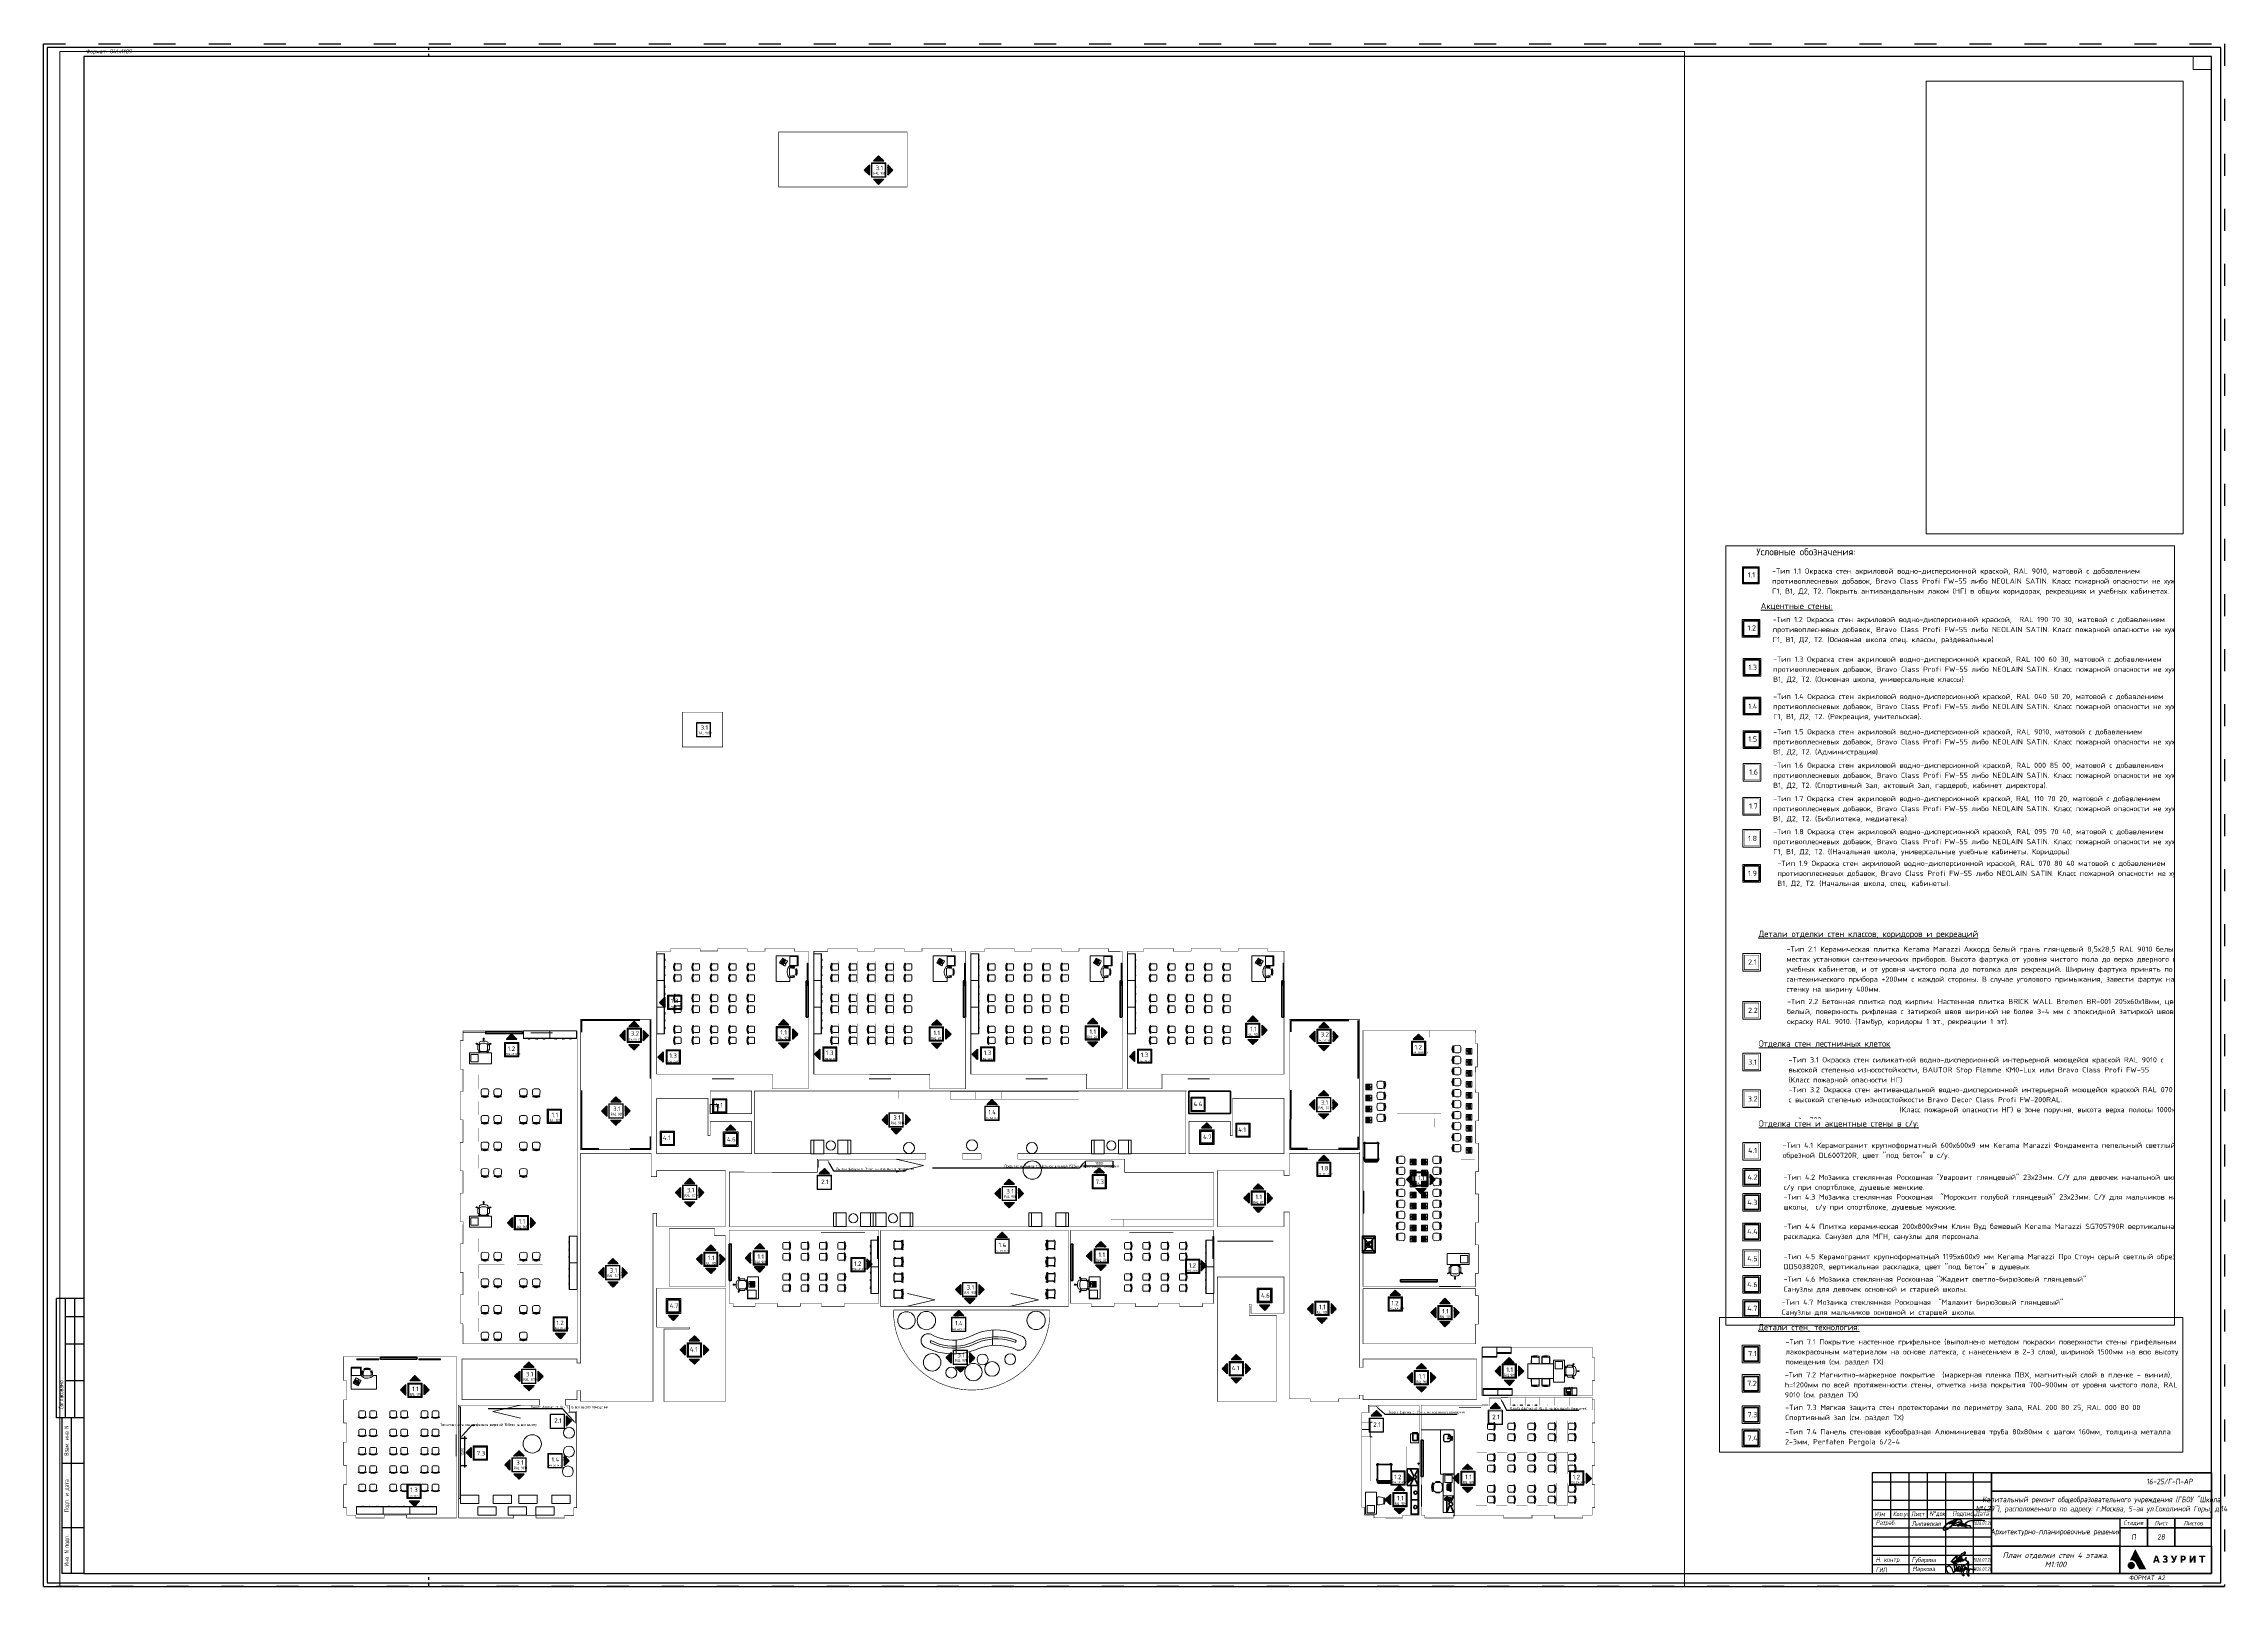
# Paper-space layout '28.стены 4этаж' of a CAD drawing. Header units: millimetres. Extents: x 265 to 1454, y -69 to 772.
# The model-space entities are those that its viewports show. They can reach past a viewport. Long polylines and large blocks are cut down to what shows.
import ezdxf
from ezdxf import colors
from ezdxf.entities.mleader import LeaderData, LeaderLine
from ezdxf.enums import TextEntityAlignment as Align
from ezdxf.math import Vec2, Vec3

# ---------------------------------------------------------------- set-up
doc = ezdxf.new("R2010")
doc.units = ezdxf.units.MM
for name, pattern in [('ACAD_ISO03W100', [30, 12, -18]), ('ADSK_Скрыто', [6, 3, -3]), ('ADSK_Штриховая_ш2 п1', [3, 2, -1]), ('HIDDEN', [6, 4, -2]), ('HIDDEN2', [4.7625, 3.175, -1.5875]), ('ГОСТ 2.303 4', [7, 5, -2, 0]), ('Штрих', [6.35, 3.175, -3.175])]:
    doc.linetypes.add(name, pattern=pattern)
for name, color, linetype, lineweight in [('!!!_Отделка стен', 7, 'Continuous', 15), ('_STAMP', 250, 'Continuous', 30), ('_TEXT', 189, 'Continuous', 30), ('АР штриховка стен', 250, 'Continuous', 9), ('Подписи', 5, 'Continuous', 25), ('текст', 7, 'Continuous', 15), ('ТХ_мебель передв', 250, 'Continuous', 13), ('ТХ_мебель_стац', 250, 'Continuous', 13), ('ТХ_обор_комп принт', 30, 'Continuous', 13), ('ТХ_ОСНОВНОЙ', 103, 'Continuous', 25)]:
    doc.layers.add(name, color=color, linetype=linetype, lineweight=lineweight)
for name, color, linetype in [('_RAMKA', 7, 'Continuous'), ('ТХ_ВК_оборуд.ТХ', 250, 'Continuous'), ('ТХ_ВК_раковины', 144, 'Continuous'), ('ТХ_Вода', 5, 'Continuous'), ('ТХ_оборуд_учебн', 80, 'Continuous'), ('ТХ_подиум скрыть', 7, 'Continuous')]:
    doc.layers.add(name, color=color, linetype=linetype)
doc.layers.add('ТХ_корр_25.03.26', color=1, linetype='Continuous', lineweight=30, plot=False)
doc.styles.add('Arial 200', font='arial.ttf', dxfattribs={"height": 500})
doc.styles.add('ISOCPEUR', font='isocpeur.ttf', dxfattribs={"height": 800})
doc.styles.add('ISOCPEUR_1', font='isocpeur.ttf', dxfattribs={"height": 300})
doc.styles.add('ISOCPEUR_9', font='isocpeur.ttf', dxfattribs={"height": 80})
doc.styles.add('SIMPLEX', font='simplex.shx', dxfattribs={"width": 0.85, "oblique": 7})
doc.styles.get("Standard").update_dxf_attribs({"font": 'arial.ttf'})
doc.styles.add('Архитект', font='isocpeur.ttf', dxfattribs={"width": 0.8, "oblique": 8})
doc.styles.add('Архитектурный размер', font='isocpeur.ttf', dxfattribs={"width": 0.8, "oblique": 8})
doc.styles.add('ГОСТ 2.304', font='isocpeur.ttf', dxfattribs={"width": 0.7})
doc.linetypes.add('зигзаг', pattern='A,0.00254,-5.08,[131,ltypeshp.shx,S=5.08,R=0,X=-5.08,Y=0],-10.16,[131,ltypeshp.shx,S=5.08,R=180,X=5.08,Y=0],-5.08', length=20.32254)
doc.linetypes.add('ограждение2', pattern='A,0.25,-0.1,[132,ltypeshp.shx,S=0.1,R=0,X=-0.1,Y=0],-0.1,1', length=1.45)
doc.dimstyles.new('R_100', dxfattribs={"dimtxt": 270, "dimasz": 120, "dimexe": 100, "dimexo": 0, "dimgap": 60, "dimtad": 1, "dimdec": 0, "dimrnd": 5, "dimzin": 0, "dimdsep": 46, "dimtxsty": 'ISOCPEUR', "dimblk": 'ARCHTICK', "dimcen": 0, "dimdle": 100, "dimclrd": 256, "dimclre": 256, "dimclrt": 256, "dimadec": 0, "dimazin": 0, "dimtfac": 2, "dimtdec": 0, "dimtofl": 0, "dimtmove": 1, "dimatfit": 3, "dimfxl": 1, "dimtvp": 3, "dimtolj": 1, "dimtzin": 0, "dimarcsym": 0})
pattern_1 = [(45, (183184.327, -136582.77), (-35.355339, 35.355339), []), (45, (183219.683, -136582.77), (-35.355339, 35.355339), [62.5, -12.5, 0, -12.5])]
pattern_2 = [(45, (183188.89, -136609.775), (-35.355339, 35.355339), []), (45, (183224.244, -136609.775), (-35.355339, 35.355339), [62.5, -12.5, 0, -12.5])]
pattern_3 = [(45, (183206.994, -136578.246), (-35.355339, 35.355339), []), (45, (183242.35, -136578.246), (-35.355339, 35.355339), [62.5, -12.5, 0, -12.5])]

# ---------------------------------------------------------------- blocks, each defined once
blk = doc.blocks.new('_DOP_POLE')
at = {"layer": '_STAMP'}
for p, q in [((-15, 85), (-15, 150)), ((0, 150), (-15, 150)), ((-10, 85), (-10, 150)), ((-5, 85), (-5, 150)), ((0, 150), (0, 0)), ((0, 140), (-10, 140)), ((0, 125), (-10, 125)), ((0, 105), (-10, 105)), ((0, 85), (-15, 85)), ((-12, 85), (-12, 0)), ((-7, 85), (-7, 0)), ((0, 60), (-12, 60)), ((0, 25), (-12, 25)), ((0, 0), (-12, 0))]:
    blk.add_line(p, q, dxfattribs=at)
at = {"layer": '_TEXT', "style": 'ISOCPEUR', "width": 0.7}
for s, p in [('Согласовано', (-12.5, 97.5)), ('Взам. инв N', (-9.5, 72.5)), ('Подп. и дата', (-9.5, 42.5)), ('Инв. N подл.', (-9.5, 12.5))]:
    blk.add_text(s, height=2.5, rotation=90, dxfattribs=at).set_placement(p, align=Align.MIDDLE_CENTER)
blk = doc.blocks.new('*U52')
at = {"color": 0}
for p, q in [((1172, 827), (1172, 834)), ((1182, 827), (1172, 827))]:
    blk.add_line(p, q, dxfattribs=at)
at = {"layer": '_RAMKA', "color": 253, "linetype": 'ACAD_ISO03W100', "ltscale": 0.12}
for p, q in [((210, 834), (210, 841)), ((210, 0), (210, 7))]:
    blk.add_line(p, q, dxfattribs=at)
at = {"layer": '_RAMKA', "color": 0}
for points in [[(2, 2), (1187, 2), (1187, 839), (2, 839)], [(22, 7), (1182, 7), (1182, 834), (22, 834)]]:
    blk.add_lwpolyline(points, close=True, dxfattribs=at)
at = {"layer": 'Defpoints', "color": 255}
for q in [(0, 841), (1189, 0)]:
    blk.add_line((0, 0), q, dxfattribs=at)
at = {"layer": 'Defpoints', "color": 253, "linetype": 'ACAD_ISO03W100'}
blk.add_lwpolyline([(0, 841), (1189, 841), (1189, 0), (0, 0)], close=True, dxfattribs=at)
at = {"layer": '_RAMKA'}
blk.add_blockref('_DOP_POLE', (22, 7), dxfattribs=at)
at = {"layer": '_RAMKA', "color": 8, "insert": (23, 836.5), "char_height": 2.2, "attachment_point": 4, "style": 'SIMPLEX'}
blk.add_mtext_dynamic_manual_height_columns('Формат: 841x1189', width=59.756, gutter_width=12.5, heights=[0], dxfattribs=at)
at = {"layer": '_RAMKA', "color": 8, "style": 'SIMPLEX', "oblique": 7, "width": 0.85}
blk.add_attdef('ФОРМАТ_А', (1137, 3.5), '', height=2.5, dxfattribs=at)
blk = doc.blocks.new('Логотип Азурит')
at = {"layer": '_STAMP', "linetype": 'Continuous', "true_color": 0x2a3756}
h = blk.add_hatch(color=159, dxfattribs=at)
h.dxf.hatch_style = 1
h.paths.add_polyline_path([(-39.4, 8.5), (-40, 9.6), (-40.6, 10.7), (-41.1, 11.7), (-41.6, 12.6), (-41.8, 12.9), (-41.9, 13), (-41.9, 12.9), (-42, 12.8), (-42.4, 12), (-42.8, 11.2), (-43.1, 10.5), (-43.5, 9.7), (-44.2, 8.3), (-44.5, 7.6), (-44.7, 7.1), (-44.8, 6.9), (-44.7, 6.9), (-44.5, 7), (-44.3, 7), (-44.1, 7), (-43.9, 7), (-43.7, 6.9), (-43.6, 6.9), (-43.4, 6.9), (-43.2, 6.8), (-43.1, 6.7), (-42.9, 6.7), (-42.7, 6.6), (-42.6, 6.5), (-42.4, 6.4), (-42.3, 6.3), (-42.2, 6.2), (-42, 6), (-41.9, 5.9), (-41.8, 5.8), (-41.7, 5.7), (-41.6, 5.5), (-41.3, 4.9), (-41, 4.4), (-40.6, 3.6), (-40, 2.6), (-39.8, 2.1), (-37.9, 2.1), (-36.5, 2.1), (-35.9, 2.1), (-36.5, 3.1), (-36.8, 3.8), (-37.2, 4.4), (-37.7, 5.3), (-38.2, 6.3), (-38.5, 6.9), (-38.9, 7.5)])
at = {"layer": '_STAMP', "linetype": 'Continuous', "true_color": 0x1447b7}
h = blk.add_hatch(color=162, dxfattribs=at)
h.dxf.hatch_style = 1
h.paths.add_polyline_path([(-42.1, 4.2), (-42.1, 4.4), (-42.1, 4.6), (-42.2, 4.8), (-42.3, 4.9), (-42.4, 5.1), (-42.5, 5.3), (-42.6, 5.4), (-42.7, 5.5), (-42.8, 5.6), (-42.9, 5.7), (-43.1, 5.9), (-43.4, 6), (-43.6, 6), (-43.9, 6.1), (-44.2, 6.1), (-44.4, 6.1), (-44.5, 6), (-44.7, 6), (-44.9, 5.9), (-45, 5.8), (-45.2, 5.7), (-45.4, 5.6), (-45.5, 5.5), (-45.6, 5.3), (-45.7, 5.2), (-45.8, 5), (-45.9, 4.9), (-46, 4.7), (-46, 4.5), (-46.1, 4.3), (-46.1, 4.1), (-46.1, 3.9), (-46, 3.7), (-46, 3.5), (-45.9, 3.4), (-45.9, 3.2), (-45.8, 3.1), (-45.7, 3), (-45.6, 2.9), (-45.5, 2.8), (-45.4, 2.7), (-45.3, 2.6), (-45.2, 2.5), (-45.1, 2.4), (-45, 2.3), (-44.8, 2.3), (-44.7, 2.2), (-44.6, 2.2), (-44.4, 2.2), (-44.3, 2.1), (-44.1, 2.1), (-43.8, 2.1), (-43.6, 2.2), (-43.3, 2.3), (-43.1, 2.4), (-42.9, 2.5), (-42.7, 2.7), (-42.6, 2.8), (-42.4, 3), (-42.3, 3.1), (-42.3, 3.3), (-42.2, 3.5), (-42.1, 3.7), (-42.1, 3.8), (-42.1, 4)])
at = {"layer": '_STAMP', "linetype": 'Continuous', "true_color": 0x2a3756}
h = blk.add_hatch(color=159, dxfattribs=at)
h.dxf.hatch_style = 1
h.paths.add_polyline_path([(-29.3, 7.9), (-29.6, 8.8), (-29.9, 9.5), (-30.4, 9.5), (-30.9, 9.5), (-30.9, 9.4), (-31.3, 8.4), (-31.6, 7.3), (-32, 6.3), (-32.2, 5.6), (-32.1, 5.6), (-31.7, 5.6), (-31.2, 5.6), (-31.1, 6), (-31, 6.4), (-30.4, 6.4), (-29.8, 6.4), (-29.6, 6), (-29.5, 5.6), (-29, 5.6), (-28.5, 5.6), (-28.6, 5.8), (-28.9, 6.8)])
h.paths.add_polyline_path([(-30.8, 7.2), (-30.7, 7.3), (-30.6, 7.9), (-30.4, 8.4), (-30.4, 8.6), (-30.4, 8.7), (-30.4, 8.6), (-30.3, 8.4), (-30.2, 8.1), (-30.1, 7.7), (-30, 7.3), (-30, 7.2), (-30.4, 7.2)], flags=16)
h = blk.add_hatch(color=159, dxfattribs=at)
h.dxf.hatch_style = 1
h.paths.add_polyline_path([(-24.4, 7.3), (-24.5, 7.4), (-24.6, 7.5), (-24.7, 7.6), (-24.8, 7.6), (-24.7, 7.7), (-24.6, 7.8), (-24.5, 7.9), (-24.5, 8), (-24.4, 8.1), (-24.3, 8.2), (-24.3, 8.3), (-24.3, 8.3), (-24.3, 8.5), (-24.3, 8.7), (-24.3, 8.7), (-24.3, 8.8), (-24.4, 9), (-24.5, 9.1), (-24.6, 9.3), (-24.8, 9.4), (-24.9, 9.5), (-25.1, 9.5), (-25.3, 9.6), (-25.6, 9.6), (-25.7, 9.6), (-25.9, 9.6), (-26.1, 9.6), (-26.2, 9.5), (-26.4, 9.5), (-26.5, 9.4), (-26.7, 9.3), (-26.8, 9.2), (-26.9, 9.2), (-26.8, 9), (-26.6, 8.7), (-26.5, 8.5), (-26.5, 8.5), (-26.5, 8.5), (-26.3, 8.6), (-26.2, 8.7), (-26.1, 8.7), (-25.9, 8.8), (-25.8, 8.8), (-25.7, 8.8), (-25.6, 8.8), (-25.5, 8.8), (-25.5, 8.7), (-25.4, 8.7), (-25.3, 8.6), (-25.3, 8.6), (-25.3, 8.5), (-25.3, 8.4), (-25.3, 8.3), (-25.3, 8.2), (-25.4, 8.1), (-25.4, 8.1), (-25.4, 8.1), (-25.5, 8), (-25.6, 8), (-25.8, 8), (-26.1, 8), (-26.1, 7.6), (-26.1, 7.2), (-25.8, 7.2), (-25.5, 7.2), (-25.5, 7.2), (-25.4, 7.2), (-25.3, 7.2), (-25.3, 7.1), (-25.2, 7.1), (-25.2, 7), (-25.2, 7), (-25.2, 6.9), (-25.2, 6.8), (-25.2, 6.7), (-25.2, 6.6), (-25.2, 6.6), (-25.3, 6.5), (-25.3, 6.5), (-25.4, 6.5), (-25.4, 6.4), (-25.5, 6.4), (-25.7, 6.4), (-25.8, 6.4), (-25.9, 6.4), (-26, 6.4), (-26.2, 6.5), (-26.3, 6.6), (-26.4, 6.7), (-26.5, 6.8), (-26.8, 6.5), (-26.9, 6.3), (-27, 6.2), (-27, 6.1), (-27, 6.1), (-26.9, 6.1), (-26.8, 6), (-26.6, 5.8), (-26.4, 5.7), (-26.2, 5.6), (-26, 5.6), (-25.8, 5.6), (-25.5, 5.6), (-25.3, 5.6), (-25.1, 5.6), (-25, 5.7), (-24.9, 5.7), (-24.7, 5.8), (-24.6, 5.9), (-24.5, 5.9), (-24.4, 6), (-24.4, 6.1), (-24.3, 6.2), (-24.3, 6.4), (-24.2, 6.5), (-24.2, 6.7), (-24.2, 6.8), (-24.2, 6.9), (-24.2, 7.1), (-24.3, 7.2), (-24.3, 7.3)])
h = blk.add_hatch(color=159, dxfattribs=at)
h.dxf.hatch_style = 1
h.paths.add_polyline_path([(-19.6, 8), (-19.4, 8.7), (-19.1, 9.2), (-19, 9.5), (-19.2, 9.5), (-19.5, 9.5), (-20, 9.5), (-20, 9.4), (-20.3, 8.7), (-20.6, 7.8), (-20.6, 7.7), (-20.7, 7.6), (-20.7, 7.6), (-20.7, 7.7), (-20.8, 8), (-21, 8.4), (-21.3, 9.1), (-21.5, 9.5), (-22.1, 9.5), (-22.6, 9.5), (-22.4, 9.2), (-21.9, 8.2), (-21.3, 7.1), (-21.1, 6.6), (-21.1, 6.6), (-21.1, 6.5), (-21.1, 6.5), (-21.2, 6.4), (-21.3, 6.4), (-21.4, 6.4), (-21.5, 6.4), (-21.5, 6.4), (-21.6, 6.4), (-21.7, 6.5), (-21.8, 6.5), (-21.9, 6.5), (-21.9, 6.4), (-22.1, 6), (-22.2, 5.9), (-22.2, 5.8), (-22.1, 5.8), (-21.9, 5.7), (-21.8, 5.6), (-21.7, 5.6), (-21.5, 5.6), (-21.3, 5.6), (-21.1, 5.6), (-21, 5.6), (-20.9, 5.7), (-20.8, 5.7), (-20.7, 5.8), (-20.6, 5.8), (-20.6, 5.9), (-20.5, 6), (-20.3, 6.2), (-20.3, 6.4), (-20.2, 6.5), (-19.9, 7.3)])
h = blk.add_hatch(color=159, dxfattribs=at)
h.dxf.hatch_style = 1
h.paths.add_polyline_path([(-14.5, 7.5), (-14.4, 7.6), (-14.4, 7.7), (-14.3, 8), (-14.3, 8.2), (-14.3, 8.4), (-14.4, 8.6), (-14.4, 8.8), (-14.5, 8.9), (-14.6, 9), (-14.6, 9.1), (-14.7, 9.2), (-14.8, 9.3), (-14.9, 9.4), (-15.1, 9.4), (-15.2, 9.5), (-15.3, 9.5), (-15.5, 9.5), (-16.3, 9.5), (-17.2, 9.5), (-17.2, 7.6), (-17.2, 5.6), (-16.7, 5.6), (-16.3, 5.6), (-16.3, 6.2), (-16.3, 6.8), (-15.9, 6.8), (-15.6, 6.8), (-15.4, 6.9), (-15.2, 6.9), (-15, 7), (-14.8, 7.1), (-14.7, 7.2), (-14.6, 7.4)])
h.paths.add_polyline_path([(-15.6, 7.7), (-15.7, 7.7), (-16, 7.7), (-16.3, 7.7), (-16.3, 8.2), (-16.3, 8.7), (-15.9, 8.7), (-15.6, 8.7), (-15.6, 8.7), (-15.5, 8.7), (-15.4, 8.6), (-15.4, 8.5), (-15.3, 8.4), (-15.3, 8.4), (-15.3, 8.2), (-15.3, 8.1), (-15.3, 8), (-15.3, 7.9), (-15.4, 7.9), (-15.4, 7.8), (-15.4, 7.8), (-15.5, 7.7)], flags=16)
h = blk.add_hatch(color=159, dxfattribs=at)
h.dxf.hatch_style = 1
h.paths.add_polyline_path([(-10.1, 7.8), (-10, 8), (-9.9, 8.1), (-9.9, 7.9), (-10, 7.5), (-10, 6.7), (-10, 5.6), (-9.5, 5.6), (-9, 5.6), (-9, 7.6), (-9, 9.5), (-9.5, 9.5), (-10, 9.5), (-10.4, 8.9), (-10.8, 8.1), (-11, 7.8), (-11.3, 7.3), (-11.4, 7.1), (-11.4, 7), (-11.4, 7.3), (-11.4, 7.8), (-11.4, 8.6), (-11.4, 9.5), (-11.9, 9.5), (-12.3, 9.5), (-12.3, 7.6), (-12.3, 5.6), (-11.9, 5.6), (-11.4, 5.6), (-11.2, 5.9), (-10.6, 6.9), (-10.3, 7.4)])
h = blk.add_hatch(color=159, dxfattribs=at)
h.dxf.hatch_style = 1
h.paths.add_polyline_path([(-3.7, 9.1), (-3.7, 9.5), (-5.4, 9.5), (-7.1, 9.5), (-7.1, 9.1), (-7.1, 8.7), (-6.5, 8.7), (-5.9, 8.7), (-5.9, 7.2), (-5.9, 5.6), (-5.4, 5.6), (-5, 5.6), (-5, 7.2), (-5, 8.7), (-4.3, 8.7), (-3.7, 8.7)])
blk = doc.blocks.new('подпись Липавская')
at = {"color": 162, "lineweight": 18, "true_color": 0x0034d1}
for points, knots in [([(2.4, -0.6), (1.9, -1.1), (1.5, -1.5), (0.6, -2.3), (0.2, -2.6), (-0.4, -3.1), (-0.8, -3.3), (-1.5, -3.6), (-1.9, -3.7), (-2.4, -3.8), (-2.6, -3.8), (-2.9, -3.6), (-3, -3.5), (-3.1, -3.2), (-3, -3.1), (-3, -2.6), (-2.9, -2.3), (-2.6, -1.9), (-2.5, -1.7), (-2, -1), (-1.6, -0.6), (-0.8, 0.1), (-0.4, 0.4), (0.6, 0.9), (1, 1.2), (1.6, 1.4), (1.6, 1.4), (1.7, 1.5)], [1.927995, 1.927995, 1.927995, 1.927995, 2.162861, 2.162861, 2.342684, 2.342684, 2.481252, 2.481252, 2.589465, 2.589465, 2.644352, 2.644352, 2.684993, 2.684993, 2.725633, 2.725633, 2.816518, 2.816518, 2.907403, 2.907403, 3.101021, 3.101021, 3.294638, 3.294638, 3.488255, 3.488255, 3.514244, 3.514244, 3.514244, 3.514244]), ([(1.5, 0.1), (1.6, 0.1), (1.8, 0.1), (2, 0.2), (2.1, 0.3), (2.5, 0.4), (2.7, 0.6), (3, 0.7)], [0.9055552, 0.9055552, 0.9055552, 0.9055552, 0.9629326, 0.9629326, 1.02031, 1.02031, 1.1239395, 1.1239395, 1.1239395, 1.1239395]), ([(6.8, 0.3), (6.6, 0.1), (6.3, 0), (5.8, -0.3), (5.5, -0.5), (5, -0.7), (4.7, -0.8), (4.2, -1), (4, -1), (3.6, -1.1), (3.4, -1.1), (3, -1.1), (2.8, -1.1), (2.6, -1), (2.5, -1), (2.4, -0.8), (2.3, -0.7), (2.4, -0.6)], [4.3062538, 4.3062538, 4.3062538, 4.3062538, 4.4138757, 4.4138757, 4.5214976, 4.5214976, 4.6291196, 4.6291196, 4.7090277, 4.7090277, 4.7729116, 4.7729116, 4.8231548, 4.8231548, 4.8495834, 4.8495834, 4.87234, 4.87234, 4.87234, 4.87234]), ([(2.8, -0.2), (3.1, 0.1), (3.6, 0.3), (4.3, 0.6), (4.6, 0.7), (5.2, 0.9), (5.6, 0.9), (6.2, 1), (6.5, 1), (6.8, 1)], [4.9347748, 4.9347748, 4.9347748, 4.9347748, 5.0568055, 5.0568055, 5.1788362, 5.1788362, 5.3146558, 5.3146558, 5.3908243, 5.3908243, 5.3908243, 5.3908243]), ([(5.1, 2.3), (5.5, 2.3), (5.9, 2.2), (6.5, 2), (6.7, 2), (7.1, 1.6), (7.3, 1.3), (7.3, 1), (7.2, 0.9), (7.2, 0.8)], [3.9400756, 3.9400756, 3.9400756, 3.9400756, 4.077799, 4.077799, 4.1515227, 4.1515227, 4.2252463, 4.2252463, 4.2499379, 4.2499379, 4.2499379, 4.2499379]), ([(7.2, 0.8), (7.3, 0.7), (7.3, 0.5), (7.3, 0.3), (7.3, 0.2), (7.3, 0), (7.2, 0), (7.2, 0)], [5.43291642, 5.43291642, 5.43291642, 5.43291642, 5.46279586, 5.46279586, 5.4926753, 5.4926753, 5.50331351, 5.50331351, 5.50331351, 5.50331351]), ([(7.2, 0), (7.4, 0), (7.5, 0), (7.8, 0), (8, 0), (8.2, -0.2), (8.3, -0.3), (8.3, -0.4)], [6.0978529, 6.0978529, 6.0978529, 6.0978529, 6.1425729, 6.1425729, 6.1872929, 6.1872929, 6.2036694, 6.2036694, 6.2036694, 6.2036694]), ([(8.7, -0.5), (8.8, -0.1), (9.2, 0.3), (9.8, 0.8), (10.2, 1.1), (11, 1.4), (11.4, 1.5), (12.7, 1.7), (13.6, 1.8), (15, 1.9), (15.7, 1.9), (16.8, 1.9), (17.2, 1.9), (18, 1.8), (18.5, 1.8), (19.2, 1.7), (19.4, 1.7), (19.7, 1.7)], [7.769656, 7.769656, 7.769656, 7.769656, 7.921996, 7.921996, 8.074335, 8.074335, 8.226675, 8.226675, 8.542229, 8.542229, 8.775159, 8.775159, 8.93404, 8.93404, 9.09292, 9.09292, 9.186254, 9.186254, 9.186254, 9.186254]), ([(6.6, -0.7), (6.5, -0.8), (6.4, -0.9), (6, -1.1), (5.7, -1.3), (5.4, -1.4), (5.3, -1.4), (5.2, -1.4), (5.1, -1.4), (5, -1.4), (5, -1.4), (4.9, -1.4), (4.8, -1.3), (4.8, -1.1), (4.8, -1.1), (4.9, -1), (4.9, -1), (4.9, -0.9), (5, -0.9), (5.1, -0.8), (5.3, -0.7), (5.5, -0.6), (5.6, -0.5), (5.9, -0.4), (6, -0.3), (6.3, -0.3), (6.3, -0.3), (6.4, -0.2)], [5.5967371, 5.5967371, 5.5967371, 5.5967371, 5.6654435, 5.6654435, 5.7341498, 5.7341498, 5.7599769, 5.7599769, 5.7754743, 5.7754743, 5.7848694, 5.7848694, 5.7920528, 5.7920528, 5.7992363, 5.7992363, 5.8064198, 5.8064198, 5.8255794, 5.8255794, 5.8652806, 5.8652806, 5.9049817, 5.9049817, 5.9720452, 5.9720452, 5.9983972, 5.9983972, 5.9983972, 5.9983972]), ([(7.7, -1.2), (7.7, -1.3), (7.6, -1.3), (7.4, -1.4), (7.3, -1.5), (7.1, -1.5), (7, -1.5), (6.9, -1.4), (6.9, -1.4), (6.8, -1.3), (6.8, -1.2), (6.8, -1.1), (6.8, -1), (6.9, -0.9), (6.9, -0.9), (7, -0.8), (7.1, -0.7), (7.4, -0.6), (7.6, -0.5), (7.7, -0.5)], [6.3030834, 6.3030834, 6.3030834, 6.3030834, 6.3311025, 6.3311025, 6.3581066, 6.3581066, 6.3684891, 6.3684891, 6.3749758, 6.3749758, 6.3814625, 6.3814625, 6.3879491, 6.3879491, 6.4022384, 6.4022384, 6.4305971, 6.4305971, 6.4944159, 6.4944159, 6.4944159, 6.4944159]), ([(8.6, -1.2), (8.5, -1.3), (8.4, -1.3), (8.3, -1.4), (8.2, -1.4), (8.1, -1.5), (8, -1.5), (7.9, -1.4), (7.8, -1.4), (7.7, -1.3), (7.7, -1.3), (7.7, -1.2)], [6.63437936, 6.63437936, 6.63437936, 6.63437936, 6.65591892, 6.65591892, 6.6718971, 6.6718971, 6.68234273, 6.68234273, 6.6889962, 6.6889962, 6.69151939, 6.69151939, 6.69151939, 6.69151939]), ([(9.7, -1.1), (9.9, -1.1), (10.3, -1), (11, -1), (11.3, -1), (11.8, -1.2), (11.9, -1.4), (12.1, -1.8), (12, -2.1), (11.8, -2.3), (11.7, -2.4), (11.3, -2.5), (11.2, -2.5), (10.6, -2.5), (10.3, -2.5), (9.7, -2.3), (9.5, -2.2), (9.1, -2), (8.9, -1.9), (8.6, -1.5), (8.6, -1.4), (8.6, -1.2)], [7.0162906, 7.0162906, 7.0162906, 7.0162906, 7.0993883, 7.0993883, 7.1824861, 7.1824861, 7.2545595, 7.2545595, 7.301037, 7.301037, 7.3475144, 7.3475144, 7.3939919, 7.3939919, 7.486045, 7.486045, 7.578098, 7.578098, 7.6546435, 7.6546435, 7.6967383, 7.6967383, 7.6967383, 7.6967383]), ([(9.2, -0.6), (9.2, -0.6), (9.3, -0.6), (9.5, -0.5), (9.5, -0.5), (9.6, -0.5), (9.7, -0.6), (9.8, -0.8), (9.8, -0.8), (9.8, -0.9), (9.8, -1), (9.8, -1), (9.7, -1.1), (9.7, -1.1)], [6.85701628, 6.85701628, 6.85701628, 6.85701628, 6.88166544, 6.88166544, 6.8944683, 6.8944683, 6.90289754, 6.90289754, 6.91132677, 6.91132677, 6.91975601, 6.91975601, 6.93200035, 6.93200035, 6.93200035, 6.93200035])]:
    blk.add_open_spline(points, degree=3, knots=knots, dxfattribs=at)
blk.add_spline([(0, 0), (0, -0.1), (0.3, -0.2), (0.8, 0), (1.4, 0.3), (1.9, 0.6), (2.3, 0.9), (2.7, 1.2), (2.9, 1.5), (3, 1.7), (3, 1.9), (2.7, 1.9), (2.4, 1.7), (1.8, 1.3), (1.5, 1), (1.2, 0.5), (1.1, 0.1), (1.2, -0.1), (1.6, -0.2), (2.1, 0), (2.5, 0.2), (2.9, 0.4), (3.5, 0.7), (4.1, 1.2), (4.6, 1.8), (4.8, 2.1), (4.9, 2.3), (4.5, 2.1), (4.1, 1.7), (3.7, 1.3), (3.1, 0.5), (2.4, -0.2), (1.7, -1), (0.7, -1.8), (-0.1, -2.5), (-1.4, -3.3), (-2.7, -3.4), (-2.7, -2.6), (-2.3, -1.8), (-1.6, -1), (-0.5, -0.1), (1, 0.8), (2, 1.3), (3.5, 1.8), (4.9, 2), (5.9, 2), (6.5, 1.8), (6.9, 1.5), (7, 1.1), (6.6, 0.4), (5.7, -0.1), (4.4, -0.6), (3.4, -0.9), (2.6, -0.8), (3.8, 0.1), (4.9, 0.5), (6.3, 0.7), (7.1, 0.5), (7, 0.1), (6.8, -0.2), (6.4, -0.5), (5.9, -0.9), (5, -1.2), (5.4, -0.9), (5.6, -0.8), (5.9, -0.6), (6.2, -0.5), (6.9, -0.3), (7.6, -0.2), (8, -0.4), (8.1, -0.4), (8, -0.6), (7.7, -1), (7.3, -1.2), (7, -1.2), (7.2, -1), (7.4, -0.9), (7.8, -0.7), (8.1, -0.6), (8.4, -0.6), (8.5, -0.7), (8.4, -1.1), (8.2, -1.2), (8, -1.2), (8, -1), (8.2, -0.9), (8.7, -0.9), (9, -0.9), (9.6, -0.8), (9.4, -1.1), (10.8, -1.2), (11.7, -1.6), (11.8, -1.9), (10.3, -2.2), (9.5, -1.9), (8.9, -1.5), (8.8, -0.7), (9.2, -0.1), (9.8, 0.5), (10.7, 1), (12.2, 1.4), (13.8, 1.6), (15.5, 1.7), (16.6, 1.7), (17.2, 1.6), (18.3, 1.6), (19.6, 1.4)], degree=3, dxfattribs=at)
for points in [[(0.2, 0.1), (0.5, 0.1), (0.6, 0.2), (0.9, 0.3)], [(1.6, 0.7), (1.9, 0.9), (2.1, 1), (2.3, 1.2)], [(2, 1.1), (1.8, 0.9), (1.7, 0.8), (1.6, 0.7)], [(3.3, 0.4), (3.1, 0.2), (3, 0), (2.8, -0.2)], [(3.2, 2), (3.6, 2), (3.9, 2.1), (4.2, 2.2)], [(8.3, -0.4), (8.4, -0.4), (8.6, -0.4), (8.7, -0.5)]]:
    blk.add_open_spline(points, degree=3, dxfattribs=at)
blk = doc.blocks.new('A$C87e5faed')
at = {"color": 172, "true_color": 0x1616e3}
for p, q in [((4.5, 4), (1.3, 0.4)), ((1.3, 0.4), (4.4, 3.1)), ((1.3, 0.4), (4.4, 3)), ((4.5, 3.9), (1.4, 0.4)), ((2.7, -0.6), (4.6, 1.4)), ((2.8, -0.6), (4.6, 1.3)), ((3.9, 0), (3.2, -0.6)), ((3.9, 0), (4, 0.1)), ((4, 0.1), (4.6, 0.7)), ((4.1, 0.2), (4.6, 0.6)), ((4.5, 3.2), (4.7, 3.4)), ((4.5, 3.1), (4.7, 3.3)), ((4.6, 1.4), (5.1, 1.9)), ((4.6, 1.4), (4.9, 1.8)), ((4.6, 0.5), (4.6, 0.3)), ((4.6, 0.3), (4.8, 0.2)), ((4.7, 0.7), (7.2, 2.9)), ((4.9, 1.3), (4.7, 0.9)), ((4.7, 0.7), (4.7, 0.6)), ((4.7, 0.6), (4.7, 0.3)), ((4.7, 0.3), (4.8, 0.3)), ((4.8, 0.8), (7.2, 3)), ((5, 1.3), (4.8, 0.8)), ((4.8, 0.3), (5.3, 0.4)), ((4.8, 0.2), (5.3, 0.4)), ((4.8, 0.2), (5.3, 0.4)), ((7.2, 3), (5, 1.3)), ((7.1, 3), (5, 1.3)), ((5.1, 2), (7.4, 4.8)), ((5.2, 2.1), (7.4, 4.8)), ((5.3, 0.4), (7.5, 2)), ((5.3, 0.4), (6.5, 1.2)), ((6.7, 1.4), (6.2, 0.8)), ((6.5, 1.2), (6.2, 0.8)), ((6.7, 1.4), (7.6, 2)), ((6.7, 0.6), (7.1, 0.9)), ((7.5, 2), (6.8, 1.5)), ((6.8, 0.5), (7.2, 1)), ((6.9, 1.5), (6.9, 1.5)), ((7.8, 1.8), (7.1, 0.9)), ((7.2, 1), (8, 1.7)), ((7.9, 1.7), (7.2, 1)), ((7.2, 1), (7.3, 0.8)), ((7.3, 1), (8, 1.6)), ((7.4, 0.9), (7.3, 1)), ((7.3, 0.8), (7.5, 0.8)), ((7.4, 4.8), (8.7, 5.6)), ((7.4, 4.8), (8.7, 5.6)), ((7.4, 0.9), (7.5, 0.9)), ((7.5, 2), (7.6, 2)), ((7.5, 0.8), (7.8, 0.9)), ((7.5, 0.9), (7.8, 0.9)), ((7.8, 0.9), (9, 1.7)), ((7.8, 0.9), (9.1, 1.6)), ((9.2, 1.5), (10.5, 0.4)), ((9.2, 1.4), (10.5, 0.4)), ((9.7, 2.6), (9.6, 2.6)), ((9.7, 2.5), (9.6, 2.5)), ((9.8, 2.5), (9.7, 2.6)), ((9.7, 2.5), (9.7, 2.5)), ((3, -0.7), (2.7, -0.6)), ((3, -0.7), (2.8, -0.6)), ((3.2, -0.6), (3, -0.7)), ((3.3, -0.6), (3, -0.7)), ((3.9, 0), (3.3, -0.6)), ((10.2, -0.7), (7.3, -2.5)), ((10.2, -0.8), (7.3, -2.6))]:
    blk.add_line(p, q, dxfattribs=at)
for points in [[(3.9, 0), (3.1, -0.2), (2.4, -0.3), (2.1, -0.3), (2.1, -0.1), (2.4, 0.2), (4.5, 1.6)], [(4, 0.1), (3.1, -0.2), (2.4, -0.3), (2.2, -0.2), (2.2, -0.1), (2.5, 0.2), (4.5, 1.6), (4.6, 1.4)], [(4.6, 0.5), (4.2, 0.1), (4, 0.1)], [(4.6, 0.6), (4.6, 0.5), (4.2, 0.2), (4.1, 0.2)], [(4.5, 3.1), (4.4, 2.2), (4.6, 1.6)], [(4.4, 3), (4.4, 2.2), (4.5, 1.6)], [(4.6, 1.6), (5.1, 2)], [(4.6, 1.6), (4.9, 1.8)], [(4.6, 1.6), (4.6, 1.4)], [(4.6, 1.4), (4.7, 0.9)], [(4.6, 1.3), (4.7, 0.9), (4.6, 0.7)]]:
    blk.add_lwpolyline(points, dxfattribs=at)
for points in [[(4.7, 3.3), (5.1, 3.7, 0.664719), (5, 3.9, 0.116051), (4.6, 3.6, 0.12803), (4.5, 3.4), (4.4, 3.1)], [(4.7, 3.4), (5.1, 3.7, 0.620604), (5, 3.8, 0.116009), (4.7, 3.6, 0.126024), (4.5, 3.3), (4.5, 3.2)], [(5.1, 1.9), (5.4, 2.1), (9.2, 5.1, 0.828646), (8.7, 5.6)], [(5.2, 2.1), (5.4, 2.2), (9.1, 5.1, 0.817588), (8.7, 5.6)]]:
    blk.add_lwpolyline(points, format="xyb", dxfattribs=at)
for centre, radius, start, end in [((6.4, 0.7), 0.164, 144.8899, 225.505), ((6.4, 0.7), 0.222, 144.8899, 225.505), ((6.5, 0.9), 0.486, 237.4946, 304.5474), ((6.5, 0.9), 0.428, 237.4946, 304.5474), ((7.2, 2.9), 0.0636, 335.3486, 107.8343), ((7.9, 1.7), 0.131, 327.1495, 150.1539), ((7.9, 1.7), 0.0731, 327.1495, 150.1539), ((9.7, 1.9), 0.682, 96.4472, 194.9902), ((9.7, 1.9), 0.624, 96.4472, 193.5642), ((8.4, 3), 1.49, 299.157, 339.3007), ((8.4, 3), 1.44, 299.6881, 338.4776), ((9.7, 1.9), 0.624, 199.0634, 220.3111), ((9.7, 1.9), 0.682, 200.0512, 220.3111), ((9.9, -0.1), 0.707, 295.4048, 36.3986), ((9.9, -0.1), 0.765, 295.4048, 36.3986)]:
    blk.add_arc(centre, radius, start, end, dxfattribs=at)
blk = doc.blocks.new('_Azurit_Stamp 1')
at = {"layer": '_STAMP', "lineweight": -2}
for p, q in [((-185, 50), (-120, 50)), ((-120, 55), (-120, 0)), ((-185, 40), (-120, 40)), ((-185, 25), (-120, 25)), ((-185, 20), (-120, 20)), ((-185, 15), (-120, 15)), ((-185, 10), (-120, 10)), ((-185, 5), (-120, 5))]:
    blk.add_line(p, q, dxfattribs=at)
at = {"layer": '_STAMP', "lineweight": 30}
for p, q in [((-175, 55), (-175, 30)), ((-165, 55), (-165, 0)), ((-155, 55), (-155, 30)), ((-145, 55), (-145, 0)), ((-130, 55), (-130, 0)), ((-185, 35), (-120, 35)), ((-185, 30), (-120, 30))]:
    blk.add_line(p, q, dxfattribs=at)
at = {"layer": '_STAMP', "lineweight": -2}
blk.add_lwpolyline([(-185, 0), (0, 0), (0, 55), (-185, 55)], close=True, dxfattribs=at)
at = {"layer": '_STAMP', "lineweight": 30}
for points in [[(-185, 0), (0, 0), (0, 55), (-185, 55)], [(-120, 55), (0, 55), (0, 45), (-120, 45)], [(-120, 45), (0, 45), (0, 30), (-120, 30)], [(-120, 30), (-50, 30), (-50, 15), (-120, 15)], [(-50, 25), (-35, 25), (-35, 30), (-50, 30)], [(-50, 15), (-35, 15), (-35, 25), (-50, 25)], [(-35, 25), (-20, 25), (-20, 30), (-35, 30)], [(-35, 15), (-20, 15), (-20, 25), (-35, 25)], [(-20, 25), (0, 25), (0, 30), (-20, 30)], [(-20, 15), (0, 15), (0, 25), (-20, 25)], [(-120, 15), (-50, 15), (-50, 0), (-120, 0)], [(-50, 15), (0, 15), (0, 0), (-50, 0)]]:
    blk.add_lwpolyline(points, close=True, dxfattribs=at)
at = {"layer": 'Подписи', "color": 5, "true_color": 0x0000ff}
for points in [[(-140.7, 0.6), (-140.9, 1.2), (-141.2, 1.9), (-141.4, 2.6), (-141.9, 3.2), (-142.5, 3.8), (-143.3, 4.1), (-143.9, 3.9), (-144.5, 3.4), (-144.7, 2.9), (-144.7, 2.2), (-144.3, 1.5), (-144.1, 1), (-143.4, 0.4), (-142.6, 0), (-141.6, 0), (-141, 0.2), (-140.1, 1), (-139.9, 2.1), (-139.9, 3), (-139.9, 4.4), (-139.9, 5.4)], [(-139.6, 4.8), (-139.8, 5.5), (-140.1, 5.8), (-140.5, 5.8), (-140.6, 5.5), (-140.6, 4.9), (-140.4, 4.1), (-140.1, 3), (-139.7, 2), (-139.3, 1.2), (-139, 2.8), (-138.9, 4), (-138.9, 5), (-138.9, 5.4), (-139.3, 5.5), (-139.3, 5.2), (-139.1, 3.8), (-138.6, 1.5), (-138.4, 1.1), (-138, 1.8), (-137.9, 2.8), (-137.9, 3.3), (-138.3, 3.3), (-138.5, 2.7), (-138.3, 2.1), (-137.9, 1.8), (-137.5, 1.3), (-137.3, 1.1), (-136.9, 2.2), (-136.8, 3.1), (-137.1, 3.7), (-137.6, 3.9), (-138.1, 3.6), (-138.3, 3.2), (-138.1, 2.5), (-137.9, 2), (-137.8, 1.8), (-137.4, 1.9), (-137, 2.4), (-137.1, 3.3), (-137.1, 2.6), (-136.8, 1.6), (-136.6, 1.3), (-136.5, 1.2), (-136.2, 1.4), (-135.9, 2.8), (-136.1, 3.8), (-136.5, 5.1), (-135.6, 1.1), (-135.4, 0.5), (-135.2, -0.2), (-135.1, -0.8), (-135.1, -1.3), (-135.5, -1.2), (-135.9, -0.4), (-136.3, 0.5), (-136.4, 1.6), (-136.4, 2.5), (-135.9, 3.3), (-135.7, 3.3), (-135.5, 2.5), (-135.3, 2), (-135, 1.6), (-134.8, 1.6), (-134.6, 2.1), (-134.5, 3.2), (-134.5, 3.8), (-133.9, 2.1), (-134.1, 3.2), (-133.9, 3.5), (-133.7, 3), (-133.4, 2.6), (-133.2, 2.3), (-132.8, 2.7), (-132.6, 3.6), (-132.4, 4.5), (-132.6, 6.4), (-132.9, 6.7), (-133.1, 6.5), (-133.1, 6), (-132.9, 4.5), (-132.6, 2.4), (-132.5, 1), (-132.5, 0), (-132.5, -1.4), (-132.8, -1.1), (-133.1, -0.3), (-133.3, 1.1), (-133.3, 2), (-133.2, 2.9), (-132.6, 2.3), (-132.6, 2.1), (-132.4, 1.3), (-132, 1.8), (-131.5, 2.7), (-131.3, 2.2), (-130.8, 2.7), (-130.4, 2.2), (-129.7, 2.4), (-129.3, 2.2), (-128.7, 2.4)]]:
    blk.add_spline(points, degree=3, dxfattribs=at)
at = {"color": 172, "true_color": 0x1616e3}
blk.add_blockref('подпись Липавская', (-143.3, 27.3), dxfattribs=at)
at = {"linetype": 'Continuous'}
blk.add_blockref('Логотип Азурит', (0.3, 0.3), dxfattribs=at)
at = {"color": 241, "ltscale": 100, "true_color": 0xf7abae}
blk.add_blockref('A$C87e5faed', (-143.4, 6.1), dxfattribs=at)
at = {"layer": '_STAMP', "color": 7, "lineweight": -2, "attachment_point": 4}
for s, width, gutter_width, heights, insert, char_height, style in [('{\\C256;\\c0;16-25/Г-П-АР}', 69.159, 0, [9.61], (-35.5, 50.2), 3, 'Архитектурный размер'), ('Изм', 10, 12.5, [0], (-183.7, 32.5), 2.5, 'Архитект'), ('Разраб.', 20, 12.5, [0], (-183, 27.5), 2.5, 'Архитект'), ('Кол.уч', 10, 12.5, [0], (-173.7, 32.2), 2.5, 'Архитект'), ('Лист', 10, 12.5, [0], (-163.7, 32.5), 2.5, 'Архитект'), ('Липавская', 19.036, 12.5, [0], (-163.4, 27.2), 2.5, 'Архитект'), ('N%%Dдок', 10, 12.5, [0], (-153.7, 32.5), 2.5, 'Архитект'), ('Подпись', 10, 12.5, [0], (-141.2, 32.5), 2.5, 'Архитект'), ('Дата', 10, 12.5, [0], (-128.7, 32.5), 2.5, 'Архитект'), ('Н. контр.', 20, 12.5, [0], (-183, 7.3), 2.5, 'Архитект'), ('ГИП', 20, 12.5, [0], (-183, 2), 2.5, 'Архитектурный размер'), ('Губарева', 19.036, 12.5, [0], (-163.4, 7.2), 2.5, 'Архитект'), ('Маркова ', 19.036, 12.5, [0], (-163, 2.3), 2.5, 'Архитектурный размер')]:
    blk.add_mtext_dynamic_manual_height_columns(s, width=width, gutter_width=gutter_width, heights=heights, dxfattribs=dict(at, insert=insert, char_height=char_height, style=style))
at = {"layer": '_STAMP', "color": 7, "lineweight": -2, "char_height": 3, "attachment_point": 5, "style": 'Архитектурный размер'}
for s, insert, width in [('Капитальный ремонт общеобразовательного учреждения (ГБОУ "Школа №429"), расположенного по адресу: г.Москва, 5-ая ул.Соколиной Горы, д.14', (-60, 37.5), 120), ('Архитектурно-планировочные решения', (-85, 22.5), 70)]:
    blk.add_mtext(s, dxfattribs=dict(at, insert=insert, width=width))
at = {"layer": '_STAMP', "char_height": 2, "width": 10.115, "attachment_point": 5, "style": 'Архитект'}
for insert in [(-125.1, 27.5), (-125.1, 7.5), (-125.1, 2.5)]:
    blk.add_mtext('{\\W0.7;2026.07.20}', dxfattribs=dict(at, insert=insert))
at = {"layer": '_STAMP', "lineweight": -2, "char_height": 2.5, "attachment_point": 5, "style": 'Архитект'}
for s, insert in [('Стадия', (-42.5, 27.5)), ('Лист', (-27.5, 27.5)), ('Листов', (-10, 27.5))]:
    blk.add_mtext_dynamic_manual_height_columns(s, width=15, gutter_width=12.5, heights=[0], dxfattribs=dict(at, insert=insert))
at = {"layer": '_TEXT', "lineweight": -2, "insert": (-42.5, 20), "char_height": 3, "attachment_point": 5, "style": 'Архитект'}
blk.add_mtext_dynamic_manual_height_columns('П', width=13.353, gutter_width=12.5, heights=[9.08], dxfattribs=at)
blk = doc.blocks.new('A$C4ea696d9')
at = {"layer": 'текст', "insert": (233, 633), "char_height": 241.5, "attachment_point": 1, "line_spacing_factor": 1.149209, "style": 'ISOCPEUR_9', "bg_fill": 3, "box_fill_scale": 1.25, "bg_fill_color": 256, "bg_fill_true_color": 13158600, "bg_fill_transparency": 0}
blk.add_mtext('3.1', dxfattribs=at)
at = {"layer": 'текст', "insert": (105, 294), "char_height": 150.46, "attachment_point": 1, "line_spacing_factor": 1.149209, "style": 'ISOCPEUR_9', "bg_fill": 3, "box_fill_scale": 1.25, "bg_fill_color": 256, "bg_fill_true_color": 13158600, "bg_fill_transparency": 0}
blk.add_mtext('{\\W0.7;\\C7;RAL 9010}', dxfattribs=at)
at = {"layer": '!!!_Отделка стен'}
blk.add_lwpolyline([(0, 780), (780, 780), (780, 0), (0, 0)], close=True, dxfattribs=at)
at = {"layer": '!!!_Отделка стен', "color": 230, "true_color": 0xff0a85, "const_width": 25}
blk.add_lwpolyline([(40, 740), (740, 740), (740, 40), (40, 40)], close=True, dxfattribs=at)
blk = doc.blocks.new('A$C5525643f')
at = {"layer": '!!!_Отделка стен', "lineweight": 13, "ltscale": 20, "true_color": 0x576066}
h = blk.add_hatch(dxfattribs=at)
h.set_pattern_fill('ANSI35', color=251, scale=200)
h.paths.add_polyline_path([(-498, 284), (-781, 1), (-498, -282)])
at = {"layer": '!!!_Отделка стен', "lineweight": 25, "ltscale": 20}
h = blk.add_hatch(dxfattribs=at)
h.set_pattern_fill('ANSI35', color=256, scale=200)
h.set_pattern_definition(pattern_1)
h.paths.add_polyline_path([(-498, 284), (-781, 1), (-498, -282)])
h = blk.add_hatch(dxfattribs=at)
h.set_pattern_fill('ANSI35', color=256, scale=200, angle=-90)
h.set_pattern_definition([(315, (-137021.066, -182894.997), (35.355339, 35.355339), []), (315, (-137021.066, -182930.353), (35.355339, 35.355339), [62.5, -12.5, 0, -12.5])])
h.paths.add_polyline_path([(282, 498), (-1, 781), (-284, 498)])
h = blk.add_hatch(dxfattribs=at)
h.set_pattern_fill('ANSI35', color=256, scale=200)
h.set_pattern_definition([(45, (184020.055, -136585.91), (-35.355339, 35.355339), []), (45, (184055.41, -136585.91), (-35.355339, 35.355339), [62.5, -12.5, 0, -12.5])])
h.paths.add_polyline_path([(496, 284), (779, 1), (496, -282)])
at = {"layer": '!!!_Отделка стен', "lineweight": 13, "ltscale": 20, "true_color": 0x576066}
h = blk.add_hatch(dxfattribs=at)
h.set_pattern_fill('ANSI35', color=251, scale=200)
h.paths.add_polyline_path([(-284, -496), (-1, -779), (282, -496)])
at = {"layer": '!!!_Отделка стен', "lineweight": 25, "ltscale": 20}
h = blk.add_hatch(dxfattribs=at)
h.set_pattern_fill('ANSI35', color=256, scale=200)
h.set_pattern_definition(pattern_1)
h.paths.add_polyline_path([(-284, -496), (-1, -779), (282, -496)])
at = {"layer": '!!!_Отделка стен', "lineweight": 25, "ltscale": 10}
for points in [[(-781, 1), (-498, 284), (-498, -282)], [(-1, 781), (-284, 498), (282, 498)], [(779, 1), (496, 284), (496, -282)], [(-1, -779), (-284, -496), (282, -496)]]:
    blk.add_lwpolyline(points, close=True, dxfattribs=at)
blk = doc.blocks.new('A$C5ccf4377')
at = {"layer": '!!!_Отделка стен'}
blk.add_lwpolyline([(835, 780), (1615, 780), (1615, 0), (835, 0)], close=True, dxfattribs=at)
at = {"layer": '!!!_Отделка стен', "color": 9, "lineweight": 50, "true_color": 0xc4c2c0}
blk.add_lwpolyline([(875, 740), (1575, 740), (1575, 40), (875, 40)], close=True, dxfattribs=at)
blk.add_lwpolyline([(875, 740), (1575, 740), (1575, 40), (875, 40)], close=True, dxfattribs=at)
at = {"layer": '!!!_Отделка стен', "attachment_point": 1, "style": 'ISOCPEUR'}
for s, insert, char_height, width in [('\\pxqc;{\\W0.7;\\T0.9;RAL 9010}', (963, 237), 151.47, 613.35), ('1.1', (1069, 586), 250, 516.67)]:
    blk.add_mtext(s, dxfattribs=dict(at, insert=insert, char_height=char_height, width=width))
blk = doc.blocks.new('A$Cd60ecc97')
at = {"layer": '!!!_Отделка стен'}
blk.add_lwpolyline([(0, 780), (780, 780), (780, 0), (0, 0)], close=True, dxfattribs=at)
at = {"layer": 'текст', "color": 42, "lineweight": 50, "true_color": 0xdba400}
blk.add_lwpolyline([(40, 740), (740, 740), (740, 40), (40, 40)], close=True, dxfattribs=at)
at = {"color": 7, "insert": (380, 412), "char_height": 243, "width": 0.81, "attachment_point": 5, "style": 'ISOCPEUR_1'}
blk.add_mtext('4.4', dxfattribs=at)
blk = doc.blocks.new('A$Cddfbc6ae')
at = {"layer": 'текст', "insert": (949, 576), "char_height": 240, "attachment_point": 1, "line_spacing_factor": 1.149209, "style": 'ISOCPEUR_9', "bg_fill": 3, "box_fill_scale": 1.25, "bg_fill_color": 256, "bg_fill_true_color": 13158600, "bg_fill_transparency": 0}
blk.add_mtext('1.4', dxfattribs=at)
at = {"layer": '!!!_Отделка стен'}
blk.add_lwpolyline([(752, 780), (1532, 780), (1532, 0), (752, 0)], close=True, dxfattribs=at)
at = {"layer": '!!!_Отделка стен', "color": 35, "const_width": 25}
blk.add_lwpolyline([(792, 740), (1492, 740), (1492, 40), (792, 40)], close=True, dxfattribs=at)
at = {"layer": '!!!_Отделка стен', "insert": (847, 82), "char_height": 98.51, "width": 611.38, "attachment_point": 7, "style": 'ISOCPEUR'}
blk.add_mtext('\\pxqc;{\\W0.7;\\T0.9;RAL 040 50 20}', dxfattribs=at)
blk = doc.blocks.new('A$C3cac9b27')
at = {"layer": '!!!_Отделка стен', "lineweight": 25, "ltscale": 20}
h = blk.add_hatch(dxfattribs=at)
h.set_pattern_fill('ANSI35', color=256, scale=200, angle=180)
h.set_pattern_definition([(225, (-183185.025, 135992.077), (35.355339, -35.355339), []), (225, (-183220.38, 135992.077), (35.355339, -35.355339), [62.5, -12.5, 0, -12.5])])
h.paths.add_polyline_path([(283, -94), (0, 189), (-283, -94)])
at = {"layer": '!!!_Отделка стен', "lineweight": 25, "ltscale": 10}
blk.add_lwpolyline([(0, 189), (283, -94), (-283, -94)], close=True, dxfattribs=at)
blk = doc.blocks.new('A$C9c523aab')
at = {"layer": '!!!_Отделка стен'}
blk.add_lwpolyline([(0, 780), (780, 780), (780, 0), (0, 0)], close=True, dxfattribs=at)
at = {"layer": '!!!_Отделка стен', "color": 251, "lineweight": 50, "true_color": 0x5b646b}
blk.add_lwpolyline([(40, 740), (740, 740), (740, 40), (40, 40)], close=True, dxfattribs=at)
at = {"layer": '!!!_Отделка стен', "color": 7, "insert": (346, 424), "char_height": 243, "width": 0.81, "attachment_point": 5, "style": 'ISOCPEUR_1'}
blk.add_mtext('4.1', dxfattribs=at)
blk = doc.blocks.new('A$C0f5e65d0')
at = {"layer": '!!!_Отделка стен', "lineweight": 25, "ltscale": 20}
h = blk.add_hatch(dxfattribs=at)
h.set_pattern_fill('ANSI35', color=256, scale=200)
h.set_pattern_definition(pattern_2)
h.paths.add_polyline_path([(-493, 257), (-776, -26), (-493, -309)])
h = blk.add_hatch(dxfattribs=at)
h.set_pattern_fill('ANSI35', color=256, scale=200)
h.set_pattern_definition(pattern_2)
h.paths.add_polyline_path([(501, 257), (784, -26), (501, -309)])
h = blk.add_hatch(dxfattribs=at)
h.set_pattern_fill('ANSI35', color=256, scale=200)
h.set_pattern_definition(pattern_2)
h.paths.add_polyline_path([(-279, -523), (4, -806), (287, -523)])
at = {"layer": '!!!_Отделка стен', "lineweight": 25, "ltscale": 10}
for points in [[(-776, -26), (-493, 257), (-493, -309)], [(784, -26), (501, 257), (501, -309)], [(4, -806), (-279, -523), (287, -523)]]:
    blk.add_lwpolyline(points, close=True, dxfattribs=at)
blk = doc.blocks.new('A$C6eaac566')
at = {"layer": 'текст', "insert": (205, 522), "char_height": 240, "attachment_point": 1, "line_spacing_factor": 1.149209, "style": 'ISOCPEUR_9', "bg_fill": 3, "box_fill_scale": 1.25, "bg_fill_color": 256, "bg_fill_true_color": 13158600, "bg_fill_transparency": 0}
blk.add_mtext('4.6', dxfattribs=at)
at = {"layer": '!!!_Отделка стен'}
blk.add_lwpolyline([(0, 811), (811, 811), (811, 0), (0, 0)], close=True, dxfattribs=at)
at = {"layer": '!!!_Отделка стен', "color": 122, "lineweight": 50, "true_color": 0x22c9aa}
blk.add_lwpolyline([(72, 739), (739, 739), (739, 72), (72, 72)], close=True, dxfattribs=at)
blk = doc.blocks.new('A$Cf4d7d3d6')
at = {"layer": 'текст', "insert": (-384, 0), "char_height": 240, "attachment_point": 1, "line_spacing_factor": 1.149209, "style": 'ISOCPEUR_9', "bg_fill": 3, "box_fill_scale": 1.25, "bg_fill_color": 256, "bg_fill_true_color": 13158600, "bg_fill_transparency": 0}
blk.add_mtext('4.7', dxfattribs=at)
at = {"layer": '!!!_Отделка стен'}
blk.add_lwpolyline([(-589, 273), (222, 273), (222, -539), (-589, -539)], close=True, dxfattribs=at)
at = {"layer": '!!!_Отделка стен', "color": 124, "lineweight": 50, "true_color": 0x18907e}
blk.add_lwpolyline([(-517, 200), (150, 200), (150, -466), (-517, -466)], close=True, dxfattribs=at)
blk = doc.blocks.new('A$C8c6809e6')
at = {"layer": 'текст', "insert": (205, 614), "char_height": 241.5, "attachment_point": 1, "line_spacing_factor": 1.149209, "style": 'ISOCPEUR_9', "bg_fill": 3, "box_fill_scale": 1.25, "bg_fill_color": 256, "bg_fill_true_color": 13158600, "bg_fill_transparency": 0}
blk.add_mtext('3.2', dxfattribs=at)
at = {"layer": '!!!_Отделка стен'}
blk.add_lwpolyline([(0, 780), (780, 780), (780, 0), (0, 0)], close=True, dxfattribs=at)
at = {"layer": '!!!_Отделка стен', "color": 31, "linetype": 'ADSK_Скрыто', "lineweight": 40, "ltscale": 50}
blk.add_lwpolyline([(40, 740), (740, 740), (740, 40), (40, 40)], close=True, dxfattribs=at)
at = {"layer": '!!!_Отделка стен', "color": 2, "insert": (102, 202), "char_height": 389.87, "width": 905.72, "attachment_point": 1, "style": 'ISOCPEUR'}
blk.add_mtext('{\\H0.25x;\\W0.7;\\C7;RAL 070 80 40}', dxfattribs=at)
blk = doc.blocks.new('A$Cecc55bbd')
at = {"layer": '!!!_Отделка стен', "lineweight": 25, "ltscale": 20}
h = blk.add_hatch(dxfattribs=at)
h.set_pattern_fill('ANSI35', color=256, scale=200)
h.set_pattern_definition(pattern_3)
h.paths.add_polyline_path([(-475, 288), (-758, 5), (-475, -278)])
h = blk.add_hatch(dxfattribs=at)
h.set_pattern_fill('ANSI35', color=256, scale=200)
h.set_pattern_definition(pattern_3)
h.paths.add_polyline_path([(-261, 502), (22, 785), (305, 502)])
h = blk.add_hatch(dxfattribs=at)
h.set_pattern_fill('ANSI35', color=256, scale=200)
h.set_pattern_definition(pattern_3)
h.paths.add_polyline_path([(519, 288), (802, 5), (519, -278)])
h = blk.add_hatch(dxfattribs=at)
h.set_pattern_fill('ANSI35', color=256, scale=200)
h.set_pattern_definition(pattern_3)
h.paths.add_polyline_path([(-261, -492), (22, -775), (305, -492)])
at = {"layer": '!!!_Отделка стен', "lineweight": 25, "ltscale": 10}
for points in [[(-758, 5), (-475, 288), (-475, -278)], [(22, 785), (-261, 502), (305, 502)], [(802, 5), (519, 288), (519, -278)], [(22, -775), (-261, -492), (305, -492)]]:
    blk.add_lwpolyline(points, close=True, dxfattribs=at)
blk = doc.blocks.new('A$Cf76a661d')
at = {"layer": 'текст', "insert": (227, 572), "char_height": 240, "width": 332.45, "attachment_point": 1, "line_spacing_factor": 1.149209, "style": 'ISOCPEUR_9', "bg_fill": 3, "box_fill_scale": 1.25, "bg_fill_color": 256, "bg_fill_true_color": 13158600, "bg_fill_transparency": 0}
blk.add_mtext('1.8', dxfattribs=at)
at = {"layer": '!!!_Отделка стен'}
blk.add_lwpolyline([(0, 780), (780, 780), (780, 0), (0, 0)], close=True, dxfattribs=at)
at = {"layer": '!!!_Отделка стен', "color": 43, "lineweight": 50}
blk.add_lwpolyline([(40, 740), (740, 740), (740, 40), (40, 40)], close=True, dxfattribs=at)
at = {"layer": '!!!_Отделка стен', "insert": (97, 195), "char_height": 96.29, "width": 686.83, "attachment_point": 1, "style": 'ISOCPEUR'}
blk.add_mtext('{\\W0.7;\\C7;RAL 095 70 40}', dxfattribs=at)
blk = doc.blocks.new('A$C717562af')
at = {"layer": '!!!_Отделка стен'}
blk.add_lwpolyline([(0, 780), (780, 780), (780, 0), (0, 0)], close=True, dxfattribs=at)
at = {"layer": '!!!_Отделка стен', "color": 55, "lineweight": 50}
blk.add_lwpolyline([(40, 740), (740, 740), (740, 40), (40, 40)], close=True, dxfattribs=at)
at = {"layer": '!!!_Отделка стен', "color": 7, "insert": (93, 203), "char_height": 95.79, "width": 661.24, "attachment_point": 1}
blk.add_mtext('{\\W0.7;RAL 100 60 30}', dxfattribs=at)
at = {"layer": '!!!_Отделка стен', "color": 7, "insert": (376, 444), "char_height": 243, "width": 0.81, "attachment_point": 5, "style": 'ISOCPEUR_1'}
blk.add_mtext('1.2', dxfattribs=at)
blk = doc.blocks.new('A$C0638c7ac')
at = {"layer": '!!!_Отделка стен'}
blk.add_lwpolyline([(0, 780), (780, 780), (780, 0), (0, 0)], close=True, dxfattribs=at)
at = {"layer": '!!!_Отделка стен', "color": 53, "lineweight": 50}
blk.add_lwpolyline([(40, 740), (740, 740), (740, 40), (40, 40)], close=True, dxfattribs=at)
at = {"layer": '!!!_Отделка стен', "insert": (140, 177), "char_height": 88.74, "width": 694.68, "attachment_point": 1, "style": 'ISOCPEUR'}
blk.add_mtext('{\\W0.7;\\C7;RAL 100 60 30}', dxfattribs=at)
at = {"layer": '!!!_Отделка стен', "color": 7, "insert": (384, 462), "char_height": 243, "width": 0.81, "attachment_point": 5, "style": 'ISOCPEUR_1'}
blk.add_mtext('1.3', dxfattribs=at)
blk = doc.blocks.new('A$C75f3f861')
at = {"layer": 'текст', "insert": (194, 502), "char_height": 240, "attachment_point": 1, "line_spacing_factor": 1.149209, "style": 'ISOCPEUR_9', "bg_fill": 3, "box_fill_scale": 1.25, "bg_fill_color": 256, "bg_fill_true_color": 13158600, "bg_fill_transparency": 0}
blk.add_mtext('7.3', dxfattribs=at)
at = {"layer": '!!!_Отделка стен'}
blk.add_lwpolyline([(0, 780), (780, 780), (780, 0), (0, 0)], close=True, dxfattribs=at)
at = {"layer": '!!!_Отделка стен', "color": 251, "lineweight": 50}
blk.add_lwpolyline([(40, 740), (740, 740), (740, 40), (40, 40)], close=True, dxfattribs=at)
blk = doc.blocks.new('_ArchTick')
at = {"color": 0, "linetype": 'ByBlock', "const_width": 0.15}
blk.add_lwpolyline([(-0.5, -0.5), (0.5, 0.5)], dxfattribs=at)
blk = doc.blocks.new('*D67')
at = {"layer": '!!!_Отделка стен', "lineweight": -2, "transparency": 16777216}
for p, q in [((235444, 74502), (237144, 74502)), ((235544, 74766), (235544, 74402)), ((237044, 74766), (237044, 74402))]:
    blk.add_line(p, q, dxfattribs=at)
at = {"layer": 'Defpoints', "color": 0, "transparency": 16777216}
for p in [(235544, 74766), (237044, 74766), (237044, 74502)]:
    blk.add_point(p, dxfattribs=at)
at = {"layer": '!!!_Отделка стен', "lineweight": -2, "transparency": 16777216, "xscale": 120, "yscale": 120, "zscale": 120, "rotation": 180}
blk.add_blockref('_ArchTick', (235544, 74502), dxfattribs=at)
at = {"layer": '!!!_Отделка стен', "lineweight": -2, "transparency": 16777216, "xscale": 120, "yscale": 120, "zscale": 120}
blk.add_blockref('_ArchTick', (237044, 74502), dxfattribs=at)
at = {"layer": '!!!_Отделка стен', "transparency": 16777216, "insert": (236294, 74637), "char_height": 800, "width": 1920, "attachment_point": 5, "style": 'ISOCPEUR'}
blk.add_mtext('\\A1;{\\H0.1875x;1500}', dxfattribs=at)
blk = doc.blocks.new('*D68')
at = {"layer": '!!!_Отделка стен', "lineweight": -2, "transparency": 16777216}
for p, q in [((201459, 59659), (201822, 59659)), ((201722, 58059), (201722, 59759)), ((201459, 58159), (201822, 58159))]:
    blk.add_line(p, q, dxfattribs=at)
at = {"layer": 'Defpoints', "color": 0, "transparency": 16777216}
for p in [(201459, 59659), (201722, 59659), (201459, 58159)]:
    blk.add_point(p, dxfattribs=at)
at = {"layer": '!!!_Отделка стен', "lineweight": -2, "transparency": 16777216, "xscale": 120, "yscale": 120, "zscale": 120}
for p, rotation in [((201722, 59659), 90), ((201722, 58159), 270)]:
    blk.add_blockref('_ArchTick', p, dxfattribs=dict(at, rotation=rotation))
at = {"layer": '!!!_Отделка стен', "transparency": 16777216, "insert": (201587, 58909), "char_height": 800, "width": 1920, "attachment_point": 5, "rotation": 90, "style": 'ISOCPEUR'}
blk.add_mtext('\\A1;{\\H0.1875x;1500}', dxfattribs=at)
blk = doc.blocks.new('2.1')
at = {"layer": 'текст', "insert": (-370833, 103105), "char_height": 250, "attachment_point": 1, "line_spacing_factor": 1.149209, "style": 'ISOCPEUR_9', "bg_fill": 3, "box_fill_scale": 1.25, "bg_fill_color": 256, "bg_fill_true_color": 13158600, "bg_fill_transparency": 0}
blk.add_mtext('2.1', dxfattribs=at)
at = {"layer": '!!!_Отделка стен'}
blk.add_lwpolyline([(-371048, 103341), (-370268, 103341), (-370268, 102561), (-371048, 102561)], close=True, dxfattribs=at)
at = {"layer": '!!!_Отделка стен', "color": 211, "linetype": 'HIDDEN2', "ltscale": 0.1, "true_color": 0xff7aff, "const_width": 25}
blk.add_lwpolyline([(-371008, 103301), (-370308, 103301), (-370308, 102601), (-371008, 102601)], close=True, dxfattribs=at)
blk = doc.blocks.new('стол с тумбой 1200х600')
blk.add_lwpolyline([(-19012, 19801), (-19012, 21001), (-19612, 21001), (-19612, 19801)], close=True)
at = {"linetype": 'HIDDEN', "ltscale": 0.1}
blk.add_lwpolyline([(-19505, 19875), (-19105, 19875), (-19105, 20275), (-19505, 20275)], close=True, dxfattribs=at)
blk = doc.blocks.new('М-60')
at = {"extrusion": (-6.19742e-05, 0.000470712, 1)}
for p, q in [((7035415, 1186627, 0), (7035232, 1186627, 0)), ((7034971, 1186283, 0), (7034970, 1186343, 0)), ((7034989, 1186343, 0), (7034971, 1186343, 0)), ((7034971, 1186343, 0), (7034971, 1186283, 0)), ((7034989, 1186283, 0), (7034971, 1186283, 0)), ((7034989, 1186313, 0), (7034989, 1186356, 0)), ((7034989, 1186313, 0), (7034989, 1186343, 0)), ((7034989, 1186313, 0), (7034989, 1186283, 0)), ((7034989, 1186313, 0), (7034990, 1186270, 0)), ((7034998, 1186438, 0), (7035020, 1186531, 0)), ((7035000, 1186188, 0), (7035023, 1186096, 0)), ((7035037, 1186344, 0), (7035037, 1186313, 0)), ((7035038, 1186283, 0), (7035037, 1186314, 0)), ((7035038, 1186361, 0), (7035088, 1186361, 0)), ((7035038, 1186266, 0), (7035089, 1186266, 0)), ((7035068, 1186520, 0), (7035047, 1186426, 0)), ((7035071, 1186108, 0), (7035048, 1186201, 0)), ((7035049, 1186549, 0), (7035051, 1186549, 0)), ((7035053, 1186078, 0), (7035054, 1186078, 0)), ((7035086, 1186313, 0), (7035093, 1186455, 0)), ((7035086, 1186315, 0), (7035095, 1186173, 0)), ((7035202, 1186569, 0), (7035439, 1186576, 0)), ((7035206, 1186060, 0), (7035443, 1186057, 0)), ((7035232, 1186586, 0), (7035416, 1186587, 0)), ((7035236, 1186044, 0), (7035420, 1186046, 0)), ((7035420, 1186005, 0), (7035237, 1186003, 0)), ((7035563, 1186460, 0), (7035570, 1186313, 0)), ((7035565, 1186174, 0), (7035570, 1186322, 0))]:
    blk.add_line(p, q, dxfattribs=at)
for centre, start, end in [((7035230, 1186606, 122), 84.99867, 275.52472), ((7035417, 1186607, 122), 264.99867, 95.52472), ((7035234, 1186024, 122), 85.34791, 275.87397), ((7035422, 1186026, 122), 265.34791, 95.87397)]:
    blk.add_arc(centre, 20.6, start, end, dxfattribs=at)
at = {"extrusion": (6.19742e-05, -0.000470712, -1)}
for centre, major_axis, start_param, end_param in [((7035352, 1186356, 0), (-278, 234, 0), 5.5843667, 5.8111655), ((7035043, 1186525, 0), (15.6, 18.5, 0), 4.2403692, 5.8293453), ((7035400, 1186344, 0), (234, 278, 0), 4.0135703, 4.2403692), ((7035045, 1186525, 0), (15.6, 18.5, 0), -0.45384, 1.0987765), ((7035213, 1186449, 0), (77.8, 92.6, 0), 4.0611534, 5.558057), ((7035442, 1186455, 0), (77.8, 92.6, 0), -0.7251284, 0.8265544)]:
    blk.add_ellipse(centre, major_axis=major_axis, ratio=1, start_param=start_param, end_param=end_param, dxfattribs=at)
at = {"extrusion": (-6.19742e-05, 0.000470712, 1)}
for centre, major_axis, start_param, end_param in [((7035353, 1186275, 0), (-274, -238, 0), 5.5843667, 5.8111655), ((7035047, 1186101, 0), (15.8, -18.3, 0), 4.2403692, 5.8293453), ((7035401, 1186288, 0), (238, -274, 0), 4.0135703, 4.2403692), ((7035048, 1186102, 0), (15.8, -18.3, 0), -0.45384, 1.0987765), ((7035215, 1186180, 0), (79.2, -91.4, 0), 4.0611534, 5.558057), ((7035444, 1186178, 0), (79.2, -91.4, 0), -0.7251284, 0.8265544)]:
    blk.add_ellipse(centre, major_axis=major_axis, ratio=1, start_param=start_param, end_param=end_param, dxfattribs=at)
blk = doc.blocks.new('У014')
at = {"layer": 'ТХ_мебель передв'}
blk.add_circle((-169652, 43208, -1), 500, dxfattribs=at)
blk = doc.blocks.new('A$Ce5d95258')
at = {"layer": 'ТХ_мебель передв'}
for p in [(620537, -99537, 1), (614764, -107739, 1), (620749, -107734, 1), (593273, -114461, 1)]:
    blk.add_blockref('У014', p, dxfattribs=at)
blk = doc.blocks.new('У012')
at = {"layer": 'ТХ_мебель передв'}
blk.add_open_spline([(-181454, 44964, -1), (-181454, 44799, -1), (-181586, 44667, -1), (-181750, 44667, -1), (-181920, 44667, -1), (-182052, 44799, -1), (-182052, 44964, -1), (-182052, 45133, -1), (-181920, 45265, -1), (-181750, 45265, -1), (-181586, 45265, -1), (-181454, 45133, -1), (-181454, 44964, -1)], degree=3, knots=[0, 0, 0, 0, 1, 1, 1, 2, 2, 2, 3, 3, 3, 4, 4, 4, 4], dxfattribs=at)
blk = doc.blocks.new('У017')
at = {"layer": 'ТХ_мебель передв'}
blk.add_lwpolyline([(252942, -218302), (253682, -218302), (253682, -219002), (252942, -219002)], close=True, dxfattribs=at)
blk.add_lwpolyline([(252942, -219002), (252942, -218852), (253682, -218852), (253682, -219002)], dxfattribs=at)
blk = doc.blocks.new('A$C4e07e813')
at = {"layer": 'ТХ_ОСНОВНОЙ'}
for p, rotation in [((657821, 198247), 270), ((221983, -308377), 90), ((673116, 198247), 270), ((237278, -308377), 90), ((659050, 194277), 270), ((223211, -312347), 90), ((661215, 194277), 270), ((225376, -312347), 90), ((669703, 194277), 270), ((233865, -312347), 90)]:
    blk.add_blockref('У017', p, dxfattribs=dict(at, rotation=rotation))
blk = doc.blocks.new('У016')
at = {"layer": 'ТХ_мебель передв', "lineweight": 0, "ltscale": 100, "transparency": 33554687}
for p, q in [((-49562.5, 37416.5), (-49212.5, 35916.5)), ((-49212.5, 35916.5), (-48862.5, 37416.5))]:
    blk.add_line(p, q, dxfattribs=at)
at = {"layer": 'ТХ_мебель передв', "lineweight": 0, "ltscale": 100, "transparency": 33554687, "const_width": 1}
blk.add_lwpolyline([(-49562.5, 37416.5), (-49562.5, 35916.5), (-48862.5, 35916.5), (-48862.5, 37416.5)], close=True, dxfattribs=at)
blk = doc.blocks.new('A$Cb50230bb')
at = {"layer": 'ТХ_мебель передв'}
for p, rotation in [((480880, -6872), 90), ((481494, -14192), 90), ((487138, -14192), 90), ((385566, -118708), 270)]:
    blk.add_blockref('У016', p, dxfattribs=dict(at, rotation=rotation))
blk = doc.blocks.new('Шкаф для ПУИ 500х400')
blk.add_line((400, 0), (450, -510))
blk.add_lwpolyline([(400, -500), (400, 0), (0, 0), (0, -500)], close=True)
blk = doc.blocks.new('A$C9cd708a4')
at = {"layer": 'ТХ_мебель передв', "xscale": -1, "rotation": 180}
blk.add_blockref('Шкаф для ПУИ 500х400', (433330, -53252), dxfattribs=at)
blk = doc.blocks.new('KEY')
at = {"color": 0}
for p, q in [((-0.2, 0), (0.2, 0)), ((-0.3, -0.5), (-0.3, -0.1)), ((-0.3, -0.5), (-0.3, -0.1)), ((-0.2, -0.6), (0.2, -0.6)), ((-0.2, -0.7), (0.2, -0.7)), ((0.3, -0.5), (0.3, -0.1)), ((0.3, -0.5), (0.3, -0.1))]:
    blk.add_line(p, q, dxfattribs=at)
for centre, radius, start, end in [((0.2, -0.1), 0.109, 360, 90), ((0.2, -0.1), 0.141, 360, 90), ((-0.2, -0.1), 0.109, 90, 180), ((-0.2, -0.1), 0.141, 90, 180), ((-0.2, -0.5), 0.109, 180, 270), ((-0.2, -0.5), 0.141, 180, 270), ((0.2, -0.5), 0.109, 270, 360), ((0.2, -0.5), 0.141, 270, 360)]:
    blk.add_arc(centre, radius, start, end, dxfattribs=at)
blk = doc.blocks.new('A$C6368dfc4')
at = {"true_color": 0x000000}
h = blk.add_hatch(color=18, dxfattribs=at)
h.paths.add_polyline_path([(473615, -73494), (473613, -73497), (473613, -73494)])
h.paths.add_polyline_path([(473613, -73494), (473613, -73497), (473611, -73494)])
h = blk.add_hatch(color=18, dxfattribs=at)
h.paths.add_polyline_path([(473589, -73765), (473588, -73762), (473588, -73765)])
h.paths.add_polyline_path([(473588, -73765), (473588, -73762), (473586, -73765)])
h = blk.add_hatch(color=18, dxfattribs=at)
h.paths.add_polyline_path([(473592, -73774), (473590, -73777), (473590, -73774)])
h.paths.add_polyline_path([(473590, -73774), (473590, -73777), (473588, -73774)])
at = {"color": 18, "true_color": 0x000000}
for p, q in [((473506, -73724), (473507, -73493)), ((473507, -73724), (473509, -73493)), ((473508, -73687), (473509, -73568)), ((473508, -73715), (473508, -73696)), ((473509, -73501), (473509, -73493)), ((473509, -73530), (473509, -73511)), ((473509, -73559), (473509, -73539)), ((473510, -73687), (473511, -73568)), ((473510, -73715), (473510, -73696)), ((473511, -73501), (473511, -73493)), ((473511, -73530), (473511, -73511)), ((473511, -73559), (473511, -73539)), ((473512, -73691), (473534, -73691)), ((473512, -73692), (473534, -73692)), ((473513, -73506), (473535, -73506)), ((473513, -73506), (473535, -73507)), ((473513, -73534), (473535, -73534)), ((473513, -73535), (473535, -73535)), ((473513, -73563), (473535, -73563)), ((473513, -73564), (473535, -73564)), ((473513, -73690), (473535, -73690)), ((473513, -73693), (473535, -73693)), ((473514, -73505), (473536, -73505)), ((473514, -73507), (473536, -73508)), ((473514, -73533), (473536, -73533)), ((473514, -73536), (473536, -73536)), ((473514, -73562), (473536, -73562)), ((473514, -73565), (473536, -73565)), ((473516, -73445), (473516, -73477)), ((473518, -73445), (473518, -73477)), ((473519, -73473), (473519, -73450)), ((473520, -73478), (473535, -73478)), ((473521, -73473), (473521, -73450)), ((473522, -73479), (473536, -73479)), ((473523, -73446), (473535, -73446)), ((473523, -73477), (473535, -73477)), ((473524, -73447), (473536, -73447)), ((473524, -73476), (473536, -73476)), ((473526, -73436), (473650, -73437)), ((473526, -73438), (473650, -73438)), ((473537, -73521), (473530, -73523)), ((473537, -73525), (473530, -73528)), ((473530, -73532), (473537, -73530)), ((473538, -73497), (473531, -73497)), ((473531, -73497), (473531, -73503)), ((473531, -73503), (473538, -73503)), ((473532, -73502), (473532, -73498)), ((473533, -73496), (473533, -73496)), ((473533, -73496), (473534, -73497)), ((473534, -73497), (473533, -73496)), ((473534, -73497), (473533, -73498)), ((473533, -73502), (473533, -73498)), ((473533, -73498), (473535, -73498)), ((473534, -73496), (473534, -73497)), ((473535, -73498), (473534, -73496)), ((473534, -73503), (473534, -73497)), ((473535, -73502), (473535, -73498)), ((473536, -73503), (473536, -73497)), ((473537, -73502), (473537, -73498)), ((473538, -73503), (473538, -73497)), ((473538, -73687), (473539, -73568)), ((473538, -73716), (473538, -73696)), ((473539, -73473), (473540, -73450)), ((473539, -73502), (473539, -73482)), ((473539, -73530), (473539, -73511)), ((473539, -73559), (473539, -73539)), ((473540, -73503), (473540, -73450)), ((473542, -73503), (473542, -73450)), ((473543, -73501), (473544, -73500)), ((473543, -73501), (473547, -73501)), ((473547, -73500), (473544, -73500)), ((473544, -73507), (473556, -73507)), ((473545, -73446), (473557, -73446)), ((473545, -73506), (473557, -73506)), ((473546, -73447), (473558, -73447)), ((473547, -73497), (473547, -73500)), ((473551, -73500), (473547, -73497)), ((473547, -73504), (473551, -73500)), ((473547, -73501), (473547, -73504)), ((473561, -73503), (473561, -73450)), ((473562, -73492), (473562, -73450)), ((473563, -73492), (473564, -73450)), ((473566, -73446), (473578, -73446)), ((473566, -73496), (473578, -73496)), ((473567, -73447), (473579, -73447)), ((473567, -73495), (473579, -73496)), ((473582, -73492), (473582, -73450)), ((473583, -73481), (473583, -73450)), ((473585, -73481), (473585, -73450)), ((473587, -73446), (473600, -73446)), ((473587, -73485), (473599, -73485)), ((473588, -73447), (473600, -73447)), ((473588, -73484), (473600, -73484)), ((473604, -73481), (473604, -73451)), ((473608, -73499), (473608, -73451)), ((473610, -73499), (473610, -73451)), ((473613, -73497), (473611, -73494)), ((473611, -73494), (473615, -73494)), ((473612, -73446), (473625, -73446)), ((473612, -73503), (473624, -73503)), ((473613, -73447), (473625, -73447)), ((473613, -73497), (473613, -73478)), ((473615, -73494), (473613, -73497)), ((473613, -73502), (473625, -73502)), ((473628, -73499), (473629, -73451)), ((473655, -73774), (473657, -73446)), ((473660, -73387), (473658, -73830)), ((473715, -73387), (473660, -73387)), ((473678, -73830), (473680, -73387)), ((473712, -73830), (473715, -73387)), ((473720, -73393), (473715, -73387)), ((473718, -73825), (473720, -73393)), ((473733, -73443), (473720, -73393)), ((473731, -73775), (473733, -73443)), ((473508, -73724), (473508, -73724)), ((473510, -73724), (473510, -73725)), ((473512, -73720), (473534, -73720)), ((473512, -73720), (473534, -73720)), ((473513, -73719), (473535, -73719)), ((473513, -73721), (473535, -73721)), ((473514, -73773), (473515, -73741)), ((473516, -73773), (473516, -73741)), ((473517, -73773), (473517, -73745)), ((473518, -73740), (473534, -73740)), ((473519, -73774), (473519, -73745)), ((473520, -73739), (473534, -73739)), ((473521, -73741), (473534, -73741)), ((473522, -73742), (473534, -73742)), ((473524, -73780), (473648, -73781)), ((473524, -73782), (473648, -73783)), ((473525, -73780), (473534, -73780)), ((473525, -73780), (473533, -73781)), ((473536, -73727), (473529, -73729)), ((473536, -73731), (473529, -73734)), ((473529, -73738), (473536, -73735)), ((473538, -73725), (473538, -73736)), ((473538, -73776), (473539, -73726)), ((473538, -73776), (473538, -73746)), ((473540, -73776), (473541, -73726)), ((473546, -73773), (473542, -73773)), ((473542, -73775), (473542, -73773)), ((473542, -73775), (473546, -73775)), ((473543, -73722), (473555, -73722)), ((473543, -73781), (473555, -73781)), ((473544, -73723), (473556, -73723)), ((473544, -73780), (473556, -73780)), ((473545, -73777), (473549, -73774)), ((473546, -73775), (473545, -73777)), ((473549, -73774), (473546, -73770)), ((473546, -73770), (473546, -73773)), ((473559, -73776), (473559, -73727)), ((473560, -73776), (473560, -73737)), ((473562, -73776), (473562, -73743)), ((473564, -73733), (473576, -73733)), ((473564, -73739), (473576, -73739)), ((473564, -73781), (473576, -73781)), ((473565, -73740), (473577, -73740)), ((473565, -73780), (473577, -73780)), ((473580, -73777), (473581, -73737)), ((473581, -73777), (473581, -73747)), ((473583, -73777), (473583, -73747)), ((473585, -73781), (473597, -73781)), ((473586, -73742), (473598, -73743)), ((473590, -73762), (473586, -73762)), ((473588, -73762), (473586, -73765)), ((473586, -73765), (473589, -73765)), ((473586, -73780), (473598, -73780)), ((473587, -73743), (473599, -73743)), ((473588, -73762), (473588, -73776)), ((473589, -73765), (473588, -73762)), ((473590, -73777), (473588, -73774)), ((473588, -73774), (473592, -73774)), ((473588, -73777), (473592, -73777)), ((473590, -73777), (473590, -73763)), ((473592, -73774), (473590, -73777)), ((473602, -73777), (473602, -73747)), ((473635, -73764), (473635, -73776)), ((473637, -73764), (473637, -73776)), ((473639, -73760), (473651, -73760)), ((473639, -73780), (473649, -73780)), ((473640, -73761), (473652, -73761)), ((473640, -73779), (473650, -73779)), ((473655, -73764), (473655, -73774)), ((473658, -73830), (473712, -73830)), ((473712, -73830), (473718, -73825)), ((473718, -73825), (473731, -73775))]:
    blk.add_line(p, q, dxfattribs=at)
for points in [[(473657, -73774), (473659, -73446)], [(473733, -73456), (473735, -73456)]]:
    blk.add_lwpolyline(points, dxfattribs=at)
at = {"color": 18, "true_color": 0x000000, "extrusion": (0, 0, -1)}
for centre, major_axis, ratio, start_param, end_param in [((473516, -73493), (6.69, -6.78), 1, 2.3561945, 3.3761495), ((473512, -73687), (3.01, -3.05), 1, 0.7853982, 2.3561945), ((473512, -73696), (-3.05, -3.01), 1, 0.7853982, 2.3561945), ((473512, -73715), (3.01, -3.05), 1, 0.7853982, 2.3561945), ((473516, -73493), (5.35, -5.42), 1, 2.3561945, 3.3761495), ((473516, -73493), (5.11, -5.17), 1, 2.3561945, 3.3761495), ((473513, -73501), (-3.05, -3.01), 1, -0.7853982, 0.7853982), ((473513, -73511), (-3.05, -3.01), 1, 0.7853982, 2.3561945), ((473513, -73530), (3.01, -3.05), 1, 0.7853982, 2.3561945), ((473513, -73539), (-3.05, -3.01), 1, 0.7853982, 2.3561945), ((473513, -73559), (3.01, -3.05), 1, 0.7853982, 2.3561945), ((473513, -73568), (-3.05, -3.01), 1, 0.7853982, 2.3561945), ((473513, -73687), (-2.37, -2.34), 1, -0.7853982, 0.7853982), ((473513, -73696), (2.34, -2.37), 1, 2.3561945, 3.9269908), ((473513, -73715), (2.34, -2.37), 1, 0.7853982, 2.3561945), ((473516, -73493), (3.77, -3.81), 1, 2.3561945, 3.3761495), ((473514, -73501), (-2.37, -2.34), 1, -0.7853982, 0.7853982), ((473514, -73511), (-2.37, -2.34), 1, 0.7853982, 2.3561945), ((473514, -73530), (-2.37, -2.34), 1, -0.7853982, 0.7853982), ((473514, -73539), (2.34, -2.37), 1, 2.3561945, 3.9269908), ((473514, -73559), (2.34, -2.37), 1, 0.7853982, 2.3561945), ((473514, -73568), (2.34, -2.37), 1, 2.3561945, 3.9269908), ((473507, -73477), (-6.78, -6.69), 1, 3.9269908, 4.9469459), ((473507, -73477), (8.03, -8.13), 1, 5.4977871, 6.5177422), ((473507, -73477), (8.28, -8.38), 1, 5.6842476, 6.5177422), ((473507, -73477), (-9.74, -9.62), 1, 4.1527189, 4.9469459), ((473520, -73480), (-1.36, -1.34), 1, 0.9718586, 2.3561945), ((473523, -73450), (3.01, -3.05), 1, 2.3561945, 3.9269908), ((473523, -73473), (3.01, -3.05), 1, 0.7853982, 2.3561945), ((473522, -73481), (-1.36, -1.34), 1, 1.0111262, 2.3561945), ((473524, -73450), (2.34, -2.37), 1, 2.3561945, 3.9269908), ((473524, -73473), (2.34, -2.37), 1, 0.7853982, 2.3561945), ((473530, -73526), (-0.01, -2.17), 0.3163092, 0, 3.1415927), ((473530, -73530), (-0.01, -2.17), 0.3163092, 3.1415927, 6.2831853), ((473534, -73524), (-0.01, -2.17), 0.3163092, 0, 3.1415927), ((473534, -73529), (-0.01, -2.17), 0.3163092, 3.1415927, 6.2831853), ((473534, -73687), (-3.05, -3.01), 1, 3.9269908, 5.4977871), ((473534, -73696), (3.01, -3.05), 1, 3.9269908, 5.4977871), ((473534, -73716), (-3.05, -3.01), 1, 3.9269908, 5.4977871), ((473535, -73450), (-3.05, -3.01), 1, 2.3561945, 3.9269908), ((473535, -73473), (-3.05, -3.01), 1, 3.9269908, 5.4977871), ((473535, -73482), (3.01, -3.05), 1, 3.9269908, 5.4977871), ((473535, -73502), (3.01, -3.05), 1, 5.4977871, 7.0685835), ((473535, -73511), (3.01, -3.05), 1, 3.9269908, 5.4977871), ((473535, -73530), (-3.05, -3.01), 1, 3.9269908, 5.4977871), ((473535, -73539), (3.01, -3.05), 1, 3.9269908, 5.4977871), ((473535, -73559), (-3.05, -3.01), 1, 3.9269908, 5.4977871), ((473535, -73568), (3.01, -3.05), 1, 3.9269908, 5.4977871), ((473535, -73687), (2.34, -2.37), 1, 5.4977871, 7.0685835), ((473535, -73696), (-2.37, -2.34), 1, 2.3561945, 3.9269908), ((473535, -73716), (-2.37, -2.34), 1, 3.9269908, 5.4977871), ((473536, -73450), (-2.37, -2.34), 1, 2.3561945, 3.9269908), ((473536, -73473), (-2.37, -2.34), 1, 3.9269908, 5.4977871), ((473536, -73482), (2.34, -2.37), 1, 3.9269908, 5.4977871), ((473536, -73502), (2.34, -2.37), 1, 5.4977871, 7.0685835), ((473536, -73511), (2.34, -2.37), 1, 3.9269908, 5.4977871), ((473537, -73523), (-0.01, -2.17), 0.3163092, 0, 3.1415927), ((473536, -73530), (2.34, -2.37), 1, 5.4977871, 7.0685835), ((473536, -73539), (-2.37, -2.34), 1, 2.3561945, 3.9269908), ((473536, -73559), (-2.37, -2.34), 1, 3.9269908, 5.4977871), ((473536, -73568), (-2.37, -2.34), 1, 2.3561945, 3.9269908), ((473537, -73527), (-0.01, -2.17), 0.3163092, 3.1415927, 6.2831853), ((473545, -73450), (3.01, -3.05), 1, 2.3561945, 3.9269908), ((473544, -73503), (3.01, -3.05), 1, 0.7853982, 2.3561945), ((473546, -73450), (2.34, -2.37), 1, 2.3561945, 3.9269908), ((473545, -73503), (-2.37, -2.34), 1, -0.7853982, 0.7853982), ((473556, -73503), (-3.05, -3.01), 1, 3.9269908, 5.4977871), ((473557, -73450), (-3.05, -3.01), 1, 2.3561945, 3.9269908), ((473557, -73503), (2.34, -2.37), 1, 5.4977871, 7.0685835), ((473558, -73450), (-2.37, -2.34), 1, 2.3561945, 3.9269908), ((473566, -73450), (3.01, -3.05), 1, 2.3561945, 3.9269908), ((473566, -73492), (-3.05, -3.01), 1, -0.7853982, 0.7853982), ((473567, -73492), (-2.37, -2.34), 1, -0.7853982, 0.7853982), ((473567, -73450), (2.34, -2.37), 1, 2.3561945, 3.9269908), ((473578, -73450), (-3.05, -3.01), 1, 2.3561945, 3.9269908), ((473578, -73492), (3.01, -3.05), 1, 5.4977871, 7.0685835), ((473579, -73450), (-2.37, -2.34), 1, 2.3561945, 3.9269908), ((473579, -73492), (2.34, -2.37), 1, 5.4977871, 7.0685835), ((473587, -73450), (3.01, -3.05), 1, 2.3561945, 3.9269908), ((473587, -73481), (-3.05, -3.01), 1, -0.7853982, 0.7853982), ((473588, -73450), (2.34, -2.37), 1, 2.3561945, 3.9269908), ((473588, -73481), (-2.37, -2.34), 1, -0.7853982, 0.7853982), ((473599, -73481), (3.01, -3.05), 1, 5.4977871, 7.0685835), ((473600, -73451), (-3.05, -3.01), 1, 2.3561945, 3.9269908), ((473600, -73451), (-2.37, -2.34), 1, 2.3561945, 3.9269908), ((473600, -73481), (2.34, -2.37), 1, 5.4977871, 7.0685835), ((473612, -73451), (3.01, -3.05), 1, 2.3561945, 3.9269908), ((473612, -73499), (3.01, -3.05), 1, 0.7853982, 2.3561945), ((473613, -73451), (2.34, -2.37), 1, 2.3561945, 3.9269908), ((473613, -73499), (-2.37, -2.34), 1, -0.7853982, 0.7853982), ((473624, -73499), (-3.05, -3.01), 1, 3.9269908, 5.4977871), ((473624, -73451), (-3.05, -3.01), 1, 2.3561945, 3.9269908), ((473625, -73451), (-2.37, -2.34), 1, 2.3561945, 3.9269908), ((473625, -73499), (2.34, -2.37), 1, 5.4977871, 7.0685835), ((473515, -73725), (-6.78, -6.69), 1, -0.2345569, 0.7853982), ((473515, -73725), (5.35, -5.42), 1, 1.3362394, 2.3561945), ((473512, -73724), (-3.05, -3.01), 1, 0.7853982, 2.3561945), ((473515, -73725), (-5.17, -5.11), 1, -0.2345569, 0.7853982), ((473513, -73724), (2.34, -2.37), 1, 2.3561945, 3.9269908), ((473515, -73725), (-3.81, -3.77), 1, -0.2345569, 0.7853982), ((473505, -73741), (-6.78, -6.69), 1, 2.9070358, 3.9269908), ((473505, -73741), (-8.13, -8.03), 1, 2.9070358, 3.9269908), ((473505, -73741), (-8.38, -8.28), 1, 2.9070358, 3.7405303), ((473505, -73741), (9.62, -9.74), 1, 4.4778321, 5.2720591), ((473524, -73773), (6.69, -6.78), 1, 0.7853982, 2.3561945), ((473524, -73773), (5.35, -5.42), 1, 0.7853982, 2.3561945), ((473518, -73738), (1.34, -1.36), 1, 0.7853982, 2.169734), ((473521, -73745), (-3.05, -3.01), 1, 0.7853982, 2.3561945), ((473525, -73773), (5.35, -5.42), 1, 0.7853982, 2.3561945), ((473520, -73737), (1.34, -1.36), 1, 0.7853982, 2.1304664), ((473522, -73745), (2.34, -2.37), 1, 2.3561945, 3.9269908), ((473525, -73774), (4.02, -4.07), 1, 0.7853982, 2.3561945), ((473529, -73731), (-0.01, -2.17), 0.3163092, 0, 3.1415927), ((473529, -73736), (-0.01, -2.17), 0.3163092, 3.1415927, 6.2831853), ((473532, -73730), (-0.01, -2.17), 0.3163092, 0, 3.1415927), ((473532, -73734), (-0.01, -2.17), 0.3163092, 3.1415927, 6.2831853), ((473533, -73776), (-3.05, -3.01), 1, 3.9269908, 5.4977871), ((473534, -73725), (3.01, -3.05), 1, 3.9269908, 5.4977871), ((473535, -73736), (-2.37, -2.34), 1, 3.9269908, 5.4977871), ((473534, -73736), (-3.05, -3.01), 1, 3.9269908, 5.4977871), ((473533, -73745), (3.01, -3.05), 1, 3.9269908, 5.4977871), ((473534, -73745), (-2.37, -2.34), 1, 2.3561945, 3.9269908), ((473534, -73776), (-2.37, -2.34), 1, 3.9269908, 5.4977871), ((473535, -73725), (-2.37, -2.34), 1, 2.3561945, 3.9269908), ((473536, -73729), (-0.01, -2.17), 0.3163092, 0, 3.1415927), ((473536, -73733), (-0.01, -2.17), 0.3163092, 3.1415927, 6.2831853), ((473543, -73776), (3.01, -3.05), 1, 0.7853982, 2.3561945), ((473543, -73726), (-3.05, -3.01), 1, 0.7853982, 2.3561945), ((473544, -73776), (2.34, -2.37), 1, 0.7853982, 2.3561945), ((473544, -73726), (2.34, -2.37), 1, 2.3561945, 3.9269908), ((473555, -73727), (3.01, -3.05), 1, 3.9269908, 5.4977871), ((473555, -73776), (-3.05, -3.01), 1, 3.9269908, 5.4977871), ((473556, -73727), (-2.37, -2.34), 1, 2.3561945, 3.9269908), ((473556, -73776), (-2.37, -2.34), 1, 3.9269908, 5.4977871), ((473564, -73737), (-3.05, -3.01), 1, 0.7853982, 2.3561945), ((473564, -73743), (-3.05, -3.01), 1, 0.7853982, 2.3561945), ((473564, -73776), (3.01, -3.05), 1, 0.7853982, 2.3561945), ((473565, -73743), (2.34, -2.37), 1, 2.3561945, 3.9269908), ((473565, -73776), (2.34, -2.37), 1, 0.7853982, 2.3561945), ((473576, -73737), (3.01, -3.05), 1, 3.9269908, 5.4977871), ((473576, -73743), (3.01, -3.05), 1, 3.9269908, 5.4977871), ((473576, -73777), (-3.05, -3.01), 1, 3.9269908, 5.4977871), ((473577, -73743), (-2.37, -2.34), 1, 2.3561945, 3.9269908), ((473577, -73777), (-2.37, -2.34), 1, 3.9269908, 5.4977871), ((473586, -73747), (-3.05, -3.01), 1, 0.7853982, 2.3561945), ((473585, -73777), (3.01, -3.05), 1, 0.7853982, 2.3561945), ((473587, -73747), (-2.37, -2.34), 1, 0.7853982, 2.3561945), ((473586, -73777), (2.34, -2.37), 1, 0.7853982, 2.3561945), ((473598, -73777), (-3.05, -3.01), 1, 3.9269908, 5.4977871), ((473598, -73747), (3.01, -3.05), 1, 3.9269908, 5.4977871), ((473598, -73777), (-2.37, -2.34), 1, 3.9269908, 5.4977871), ((473599, -73747), (2.34, -2.37), 1, 3.9269908, 5.4977871), ((473639, -73764), (-3.05, -3.01), 1, 0.7853982, 2.3561945), ((473639, -73776), (3.01, -3.05), 1, 0.7853982, 2.3561945), ((473640, -73764), (-2.37, -2.34), 1, 0.7853982, 2.3561945), ((473640, -73776), (-2.37, -2.34), 1, -0.7853982, 0.7853982), ((473648, -73774), (-6.78, -6.69), 1, 3.9269908, 5.4977871), ((473648, -73774), (-5.42, -5.35), 1, 3.9269908, 5.4977871), ((473649, -73774), (4.69, -4.75), 1, 5.4977871, 7.0685835), ((473650, -73774), (-4.07, -4.02), 1, 3.9269908, 5.4977871), ((473651, -73764), (3.01, -3.05), 1, 3.9269908, 5.4977871), ((473652, -73764), (2.34, -2.37), 1, 3.9269908, 5.4977871)]:
    blk.add_ellipse(centre, major_axis=major_axis, ratio=ratio, start_param=start_param, end_param=end_param, dxfattribs=at)
at = {"color": 18, "true_color": 0x000000}
for centre, major_axis, start_param, end_param in [((473516, -73493), (-6.69, 6.78), -0.2345569, 0.7853982), ((473516, -73493), (5.42, 5.35), 1.3362394, 2.3561945), ((473507, -73477), (-6.69, 6.78), 2.9070358, 3.9269908), ((473507, -73477), (-8.03, 8.13), 2.9070358, 3.9269908), ((473526, -73445), (6.78, 6.69), 0.7853982, 2.3561945), ((473526, -73445), (5.42, 5.35), 0.7853982, 2.3561945), ((473650, -73446), (-6.69, 6.78), 3.9269908, 5.4977871), ((473650, -73446), (-5.35, 5.42), 3.9269908, 5.4977871)]:
    blk.add_ellipse(centre, major_axis=major_axis, ratio=1, start_param=start_param, end_param=end_param, dxfattribs=at)
for points in [[(473588, -73762), (473588, -73762), (473588, -73762)], [(473590, -73777), (473590, -73777), (473590, -73777)]]:
    blk.add_solid(points, dxfattribs=at)
at = {"color": 18, "true_color": 0x000000, "xscale": -30.48000000044703, "yscale": 30.48000000044703, "zscale": 60.96, "rotation": 269.6461674618926}
for p in [(473560, -73583), (473560, -73604), (473560, -73626), (473560, -73647), (473560, -73668), (473560, -73690), (473559, -73711), (473561, -73519), (473560, -73540), (473560, -73561), (473581, -73657), (473581, -73679), (473581, -73700), (473581, -73722), (473582, -73508), (473582, -73529), (473582, -73550), (473582, -73572), (473582, -73593), (473581, -73615), (473581, -73636), (473603, -73560), (473603, -73582), (473603, -73603), (473603, -73624), (473603, -73646), (473602, -73667), (473602, -73689), (473602, -73710), (473604, -73496), (473603, -73517), (473603, -73539), (473627, -73707), (473627, -73728), (473628, -73557), (473628, -73578), (473628, -73600), (473628, -73621), (473628, -73642), (473627, -73664), (473627, -73685), (473628, -73514), (473628, -73535), (473656, -73650), (473656, -73678), (473656, -73700), (473656, -73721), (473657, -73493), (473657, -73514), (473657, -73536), (473657, -73557), (473656, -73586), (473656, -73607), (473656, -73628), (473602, -73731), (473627, -73749), (473627, -73771), (473656, -73742)]:
    blk.add_blockref('KEY', p, dxfattribs=at)
at = {"color": 18, "true_color": 0x000000}
for s, height, style, p in [('Alt', 3.81, 'Arial 200', (473535, -73717)), ('Ctrl', 3.81, 'Arial 200', (473537, -73474)), ('Alt', 3.81, 'Arial 200', (473537, -73561)), (',', 3.81, 'Arial 200', (473545, -73566)), ('/', 3.81, 'Arial 200', (473550, -73524)), ('.', 3.81, 'Arial 200', (473546, -73545)), ('?', 3.81, 'Arial 200', (473556, -73525)), ('Shift', 3.81, 'Arial 200', (473557, -73506)), ('>', 3.81, 'Arial 200', (473556, -73546)), ('<', 3.81, 'Arial 200', (473556, -73567)), ('C', 3.81, 'Arial 200', (473558, -73674)), ('X', 3.81, 'Arial 200', (473558, -73695)), ('Z', 3.81, 'Arial 200', (473558, -73716)), ('M', 3.81, 'Arial 200', (473559, -73588)), ('N', 3.81, 'Arial 200', (473559, -73609)), ('B', 3.81, 'Arial 200', (473558, -73631)), ('V', 3.81, 'Arial 200', (473558, -73652)), ("'", 3.81, 'Arial 200', (473566, -73513)), (';', 3.81, 'Arial 200', (473569, -73535)), ('"', 3.81, 'Arial 200', (473577, -73513)), (':', 3.81, 'Arial 200', (473578, -73535)), ('Enter', 3.81, 'Arial 200', (473580, -73493)), ('K', 3.81, 'Arial 200', (473580, -73577)), ('J', 3.81, 'Arial 200', (473580, -73598)), ('H', 3.81, 'Arial 200', (473580, -73620)), ('G', 3.81, 'Arial 200', (473580, -73641)), ('F', 2.38, 'SIMPLEX', (473578, -73663)), ('D', 3.81, 'Arial 200', (473580, -73684)), ('S', 3.81, 'Arial 200', (473579, -73705)), ('L', 3.81, 'Arial 200', (473580, -73556)), (']', 3.81, 'Arial 200', (473591, -73503)), ('[', 3.81, 'Arial 200', (473591, -73524)), ('\\', 3.81, 'Arial 200', (473592, -73480)), ('|', 3.81, 'Arial 200', (473599, -73479)), ('}', 3.81, 'Arial 200', (473599, -73502)), ('{', 3.81, 'Arial 200', (473599, -73523)), ('R', 3.81, 'Arial 200', (473600, -73672)), ('E', 3.81, 'Arial 200', (473600, -73693)), ('W', 3.81, 'Arial 200', (473600, -73714)), ('P', 3.81, 'Arial 200', (473601, -73545)), ('O', 3.81, 'Arial 200', (473601, -73566)), ('I', 3.81, 'Arial 200', (473601, -73586)), ('U', 3.81, 'Arial 200', (473601, -73608)), ('Y', 3.81, 'Arial 200', (473601, -73630)), ('T', 3.81, 'Arial 200', (473600, -73650)), ('=', 3.81, 'Arial 200', (473617, -73519)), ('-', 3.81, 'Arial 200', (473615, -73541)), ('9', 3.81, 'Arial 200', (473619, -73584)), ('8', 3.81, 'Arial 200', (473619, -73605)), ('7', 3.81, 'Arial 200', (473619, -73627)), ('6', 3.81, 'Arial 200', (473619, -73648)), ('5', 3.81, 'Arial 200', (473619, -73670)), ('4', 3.81, 'Arial 200', (473619, -73691)), ('3', 3.81, 'Arial 200', (473619, -73712)), ('0', 3.81, 'Arial 200', (473619, -73563)), ('Backspace', 3.81, 'Arial 200', (473621, -73495)), ('*', 3.81, 'Arial 200', (473622, -73605)), ('^ ', 3.81, 'Arial 200', (473623, -73648)), ('&', 3.81, 'Arial 200', (473625, -73627)), ('%', 3.81, 'Arial 200', (473625, -73670)), ('+', 3.81, 'Arial 200', (473625, -73519)), (')', 3.81, 'Arial 200', (473626, -73561)), ('(', 3.81, 'Arial 200', (473626, -73583)), ('$', 3.81, 'Arial 200', (473626, -73691)), ('#', 3.81, 'Arial 200', (473626, -73713)), ('_', 3.81, 'Arial 200', (473624, -73541)), ('F9', 3.81, 'Arial 200', (473650, -73563)), ('F8', 3.81, 'Arial 200', (473650, -73592)), ('F7', 3.81, 'Arial 200', (473650, -73613)), ('F6', 3.81, 'Arial 200', (473650, -73634)), ('F5', 3.81, 'Arial 200', (473650, -73656)), ('F4', 3.81, 'Arial 200', (473650, -73684)), ('F3', 3.81, 'Arial 200', (473649, -73706)), ('F12', 3.81, 'Arial 200', (473651, -73499)), ('F11', 3.81, 'Arial 200', (473651, -73520)), ('F10', 3.81, 'Arial 200', (473650, -73542)), ('Ctrl', 3.81, 'Arial 200', (473535, -73778)), ('Shift', 3.81, 'Arial 200', (473555, -73778)), ('CapsLock', 3.81, 'Arial 200', (473574, -73777)), ('A', 3.81, 'Arial 200', (473579, -73727)), ('Tab', 3.81, 'Arial 200', (473599, -73779)), ('Q', 3.81, 'Arial 200', (473600, -73735)), ('`', 3.81, 'Arial 200', (473610, -73777)), ('2', 3.81, 'Arial 200', (473618, -73734)), ('1', 3.81, 'Arial 200', (473618, -73755)), ('@', 3.81, 'Arial 200', (473624, -73734)), ('~', 3.81, 'Arial 200', (473622, -73777)), ('!', 3.81, 'Arial 200', (473625, -73754)), ('F1', 3.81, 'Arial 200', (473649, -73748)), ('Esc', 3.81, 'Arial 200', (473649, -73775)), ('F2', 3.81, 'Arial 200', (473649, -73727))]:
    blk.add_text(s, height=height, rotation=89.64617, dxfattribs=dict(at, style=style)).set_placement(p)
blk = doc.blocks.new('Стол приставной с 4 стульями')
at = {"layer": 'ТХ_мебель передв'}
for points in [[(280531, -144779), (280515, -144880), (280531, -144964), (280553, -145065), (280553, -145081), (280531, -145081), (280500, -145081), (280500, -145065), (280484, -144980), (280484, -144880), (280484, -144779), (280500, -144678), (280553, -144678), (280531, -144694)], [(280531, -144694), (280531, -144779)]]:
    blk.add_lwpolyline(points, dxfattribs=at)
for points in [[(280553, -144678), (280531, -144694), (280531, -144779), (280515, -144880), (280531, -144964), (280553, -145065), (280553, -145081), (280500, -145081), (280500, -145065), (280484, -144980), (280484, -144880), (280484, -144779), (280500, -144678)], [(280568, -144678), (280531, -144678), (280531, -144663), (280886, -144647), (280886, -144678)], [(280886, -144647), (280886, -144678), (280568, -144678), (280531, -144678), (280531, -144663)], [(280568, -145081), (280568, -145044), (280553, -144964), (280553, -144880), (280553, -144779), (280568, -144694), (280568, -144678), (280902, -144678), (280902, -145081)], [(280902, -144678), (280902, -145081), (280568, -145081), (280568, -145044), (280553, -144964), (280553, -144880), (280553, -144779), (280568, -144694), (280568, -144678)], [(281712, -145870), (281712, -144472), (280913, -144472), (280913, -145870)], [(282056, -145081), (282056, -145044), (282077, -144964), (282077, -144880), (282077, -144779), (282056, -144694), (282056, -144678), (281723, -144678), (281723, -145081)], [(281723, -144678), (281723, -145081), (282056, -145081), (282056, -145044), (282077, -144964), (282077, -144880), (282077, -144779), (282056, -144694), (282056, -144678)], [(282056, -144678), (282093, -144678), (282093, -144663), (281738, -144647), (281738, -144678)], [(281738, -144647), (281738, -144678), (282056, -144678), (282093, -144678), (282093, -144663)], [(282093, -144779), (282109, -144880), (282093, -144964), (282077, -145065), (282077, -145081), (282093, -145081), (282125, -145081), (282125, -145065), (282141, -144980), (282141, -144880), (282141, -144779), (282125, -144678), (282077, -144678), (282093, -144694)], [(282077, -144678), (282093, -144694), (282093, -144779), (282109, -144880), (282093, -144964), (282077, -145065), (282077, -145081), (282125, -145081), (282125, -145065), (282141, -144980), (282141, -144880), (282141, -144779), (282125, -144678)], [(280531, -145367), (280515, -145446), (280531, -145547), (280553, -145631), (280553, -145647), (280531, -145647), (280500, -145647), (280484, -145547), (280484, -145446), (280484, -145346), (280500, -145266), (280500, -145245), (280553, -145245), (280531, -145266)], [(280553, -145245), (280531, -145266), (280531, -145367), (280515, -145446), (280531, -145547), (280553, -145631), (280553, -145647), (280500, -145647), (280484, -145547), (280484, -145446), (280484, -145346), (280500, -145266), (280500, -145245)], [(280531, -145097), (280531, -145081), (280553, -145081), (280886, -145081), (280886, -145097)], [(280886, -145081), (280886, -145097), (280531, -145097), (280531, -145081), (280553, -145081)], [(280568, -145245), (280531, -145245), (280531, -145229), (280886, -145229), (280886, -145245)], [(280886, -145229), (280886, -145245), (280568, -145245), (280531, -145245), (280531, -145229)], [(280531, -145668), (280531, -145647), (280553, -145647), (280886, -145647), (280886, -145668)], [(280886, -145647), (280886, -145668), (280531, -145668), (280531, -145647), (280553, -145647)], [(280568, -145647), (280568, -145631), (280553, -145531), (280553, -145446), (280553, -145367), (280568, -145266), (280568, -145245), (280902, -145245), (280902, -145647)], [(280902, -145245), (280902, -145647), (280568, -145647), (280568, -145631), (280553, -145531), (280553, -145446), (280553, -145367), (280568, -145266), (280568, -145245)], [(282056, -145647), (282056, -145631), (282077, -145531), (282077, -145446), (282077, -145367), (282056, -145266), (282056, -145245), (281723, -145245), (281723, -145647)], [(281723, -145245), (281723, -145647), (282056, -145647), (282056, -145631), (282077, -145531), (282077, -145446), (282077, -145367), (282056, -145266), (282056, -145245)], [(282093, -145097), (282093, -145081), (282077, -145081), (281738, -145081), (281738, -145097)], [(281738, -145081), (281738, -145097), (282093, -145097), (282093, -145081), (282077, -145081)], [(282056, -145245), (282093, -145245), (282093, -145229), (281738, -145229), (281738, -145245)], [(281738, -145229), (281738, -145245), (282056, -145245), (282093, -145245), (282093, -145229)], [(282093, -145668), (282093, -145647), (282077, -145647), (281738, -145647), (281738, -145668)], [(281738, -145647), (281738, -145668), (282093, -145668), (282093, -145647), (282077, -145647)], [(282093, -145367), (282109, -145446), (282093, -145547), (282077, -145631), (282077, -145647), (282093, -145647), (282125, -145647), (282141, -145547), (282141, -145446), (282141, -145346), (282125, -145266), (282125, -145245), (282077, -145245), (282093, -145266)], [(282077, -145245), (282093, -145266), (282093, -145367), (282109, -145446), (282093, -145547), (282077, -145631), (282077, -145647), (282125, -145647), (282141, -145547), (282141, -145446), (282141, -145346), (282125, -145266), (282125, -145245)]]:
    blk.add_lwpolyline(points, close=True, dxfattribs=at)
blk = doc.blocks.new('A$C67bc0366')
at = {"layer": 'ТХ_ОСНОВНОЙ', "rotation": 90}
blk.add_blockref('Стол приставной с 4 стульями', (333435, -348602), dxfattribs=at)
blk = doc.blocks.new('Шкаф канцелярский закрытый')
at = {"layer": 'ТХ_мебель передв'}
blk.add_lwpolyline([(207495, -155297), (207495, -154509), (207146, -154509), (207146, -155297)], close=True, dxfattribs=at)
for points in [[(207199, -154509), (207199, -155297)], [(207199, -154903), (207146, -154903)]]:
    blk.add_lwpolyline(points, dxfattribs=at)
blk = doc.blocks.new('A$Cca3a9a96')
at = {"layer": 'ТХ_ОСНОВНОЙ', "rotation": 90}
blk.add_blockref('Шкаф канцелярский закрытый', (167532, -198186), dxfattribs=at)
blk = doc.blocks.new('тумба под доской')
for points in [[(-1451, -426), (0, -426), (0, 0), (-1451, 0)], [(-1165, -453), (-1149, -453), (-1149, -426), (-1165, -426)], [(-1096, -453), (-1080, -453), (-1080, -426), (-1096, -426)], [(-768, -453), (-752, -453), (-752, -426), (-768, -426)], [(-699, -453), (-683, -453), (-683, -426), (-699, -426)], [(-360, -453), (-344, -453), (-344, -426), (-360, -426)], [(-291, -453), (-275, -453), (-275, -426), (-291, -426)]]:
    blk.add_lwpolyline(points, close=True)
blk.add_lwpolyline([(-1451, -410), (0, -410)])
blk = doc.blocks.new('A$Cdd239fcc')
at = {"layer": 'ТХ_мебель передв', "xscale": -1}
for p, rotation in [((282591, 11313), 90), ((291156, 11313), 90), ((299721, 11313), 90), ((308266, 11313), 90), ((282591, 9862), 90), ((291156, 9862), 90), ((299721, 9862), 90), ((308266, 9862), 90), ((282591, 8411), 90), ((291156, 8411), 90), ((299721, 8411), 90), ((308266, 8411), 90), ((267677, -17782), 180), ((269128, -17782), 180), ((270578, -17782), 180)]:
    blk.add_blockref('тумба под доской', p, dxfattribs=dict(at, rotation=rotation))
for p in [(275321, 8579), (276771, 8579)]:
    blk.add_blockref('тумба под доской', p, dxfattribs=at)
at = {"layer": 'ТХ_мебель передв', "rotation": 270}
for p in [(278251, -4077), (294686, -4291), (312961, -4291), (278251, -5528), (294686, -5742), (312961, -5742)]:
    blk.add_blockref('тумба под доской', p, dxfattribs=at)
blk = doc.blocks.new('СК33 790х830')
for p, q in [((-403, 450), (-416, 412)), ((-416, 412), (-339, 388)), ((-350, 386), (-408, 405)), ((-403, 450), (-327, 426)), ((-335, 434), (-392, 452)), ((-338, 392), (-339, 388)), ((-333, 409), (-334, 405)), ((-250, 372), (-329, 399)), ((-327, 426), (-328, 422)), ((-250, 387), (-325, 410)), ((-319, 344), (-320, 340)), ((-320, 140), (-320, 340)), ((-320, 140), (-320, 131)), ((-320, 131), (-320, 123)), ((-320, 123), (-320, 115)), ((-319, 109), (-320, 115)), ((-316, 349), (-319, 344)), ((-318, 106), (-319, 109)), ((-315, 100), (-318, 106)), ((-312, 353), (-316, 349)), ((-311, 95), (-315, 100)), ((-306, 357), (-312, 353)), ((-305, 90), (-311, 95)), ((-298, 360), (-306, 357)), ((-303, 89), (-305, 90)), ((-296, 85), (-303, 89)), ((-290, 362), (-298, 360)), ((-293, 84), (-296, 85)), ((-290, 83), (-293, 84)), ((-290, 362), (-289, 362)), ((-284, 81), (-290, 83)), ((-280, 363), (-289, 362)), ((-281, 81), (-284, 81)), ((-278, 81), (-281, 81)), ((-280, 363), (-279, 363)), ((-270, 364), (-279, 363)), ((-274, 80), (-278, 81)), ((-277, -38), (-230, 27)), ((-240, 22), (-275, -27)), ((-270, 80), (-274, 80)), ((-270, 364), (-261, 363)), ((-267, 80), (-270, 80)), ((-263, 81), (-267, 80)), ((-260, 81), (-263, 81)), ((-261, 363), (-261, 363)), ((-261, 363), (-252, 362)), ((-257, 81), (-260, 81)), ((-257, 81), (-251, 83)), ((-252, 362), (-251, 362)), ((-251, 362), (-243, 360)), ((-248, 84), (-251, 83)), ((-249, 472), (-250, 402)), ((-250, 402), (-250, 398)), ((-250, 398), (-250, 380)), ((-250, 380), (-250, 370)), ((-250, 370), (-250, 362)), ((-245, 85), (-248, 84)), ((-245, 85), (-238, 89)), ((-245, -61), (-198, 4)), ((-243, 360), (-235, 357)), ((-236, 90), (-238, 89)), ((-237, 89), (-225, 73)), ((-236, 90), (-230, 95)), ((-235, 357), (-229, 353)), ((-230, 95), (-226, 100)), ((-230, 27), (-227, 25)), ((-229, 353), (-224, 349)), ((-226, 100), (-223, 106)), ((-225, 73), (-202, 42)), ((-224, 349), (-222, 344)), ((-222, 109), (-223, 106)), ((-222, 344), (-220, 340)), ((-222, 109), (-221, 115)), ((-221, 140), (-220, 340)), ((-221, 140), (-221, 131)), ((-221, 131), (-221, 123)), ((-221, 123), (-221, 115)), ((-221, 115), (-221, 115)), ((-216, 17), (-212, 14)), ((-202, 42), (-215, 25)), ((-192, 34), (-205, 17)), ((-202, 42), (-201, 40)), ((-201, 40), (-181, 26)), ((-201, 6), (-198, 4)), ((-181, 26), (-161, 10)), ((-161, 10), (-158, 8)), ((-158, 8), (-155, 7)), ((-155, 7), (-140, -1)), ((-56, 0), (56, 0)), ((-25, 659), (-25, 719)), ((-20, 729), (20, 729)), ((-20, 729), (-20, 649)), ((-20, 649), (-16, 649)), ((-7, 568), (-7, 642)), ((-2, 649), (2, 649)), ((7, 568), (6, 642)), ((15, 649), (20, 649)), ((20, 729), (20, 649)), ((25, 659), (25, 719)), ((55, 0), (99, -4)), ((155, 7), (139, -1)), ((155, 7), (158, 8)), ((158, 8), (160, 10)), ((174, 21), (160, 10)), ((180, 26), (174, 21)), ((200, 40), (180, 26)), ((187, 30), (196, 17)), ((192, 6), (189, 4)), ((236, -61), (189, 4)), ((197, 38), (206, 25)), ((200, 40), (201, 42)), ((217, 63), (201, 42)), ((207, 17), (204, 14)), ((225, 73), (217, 63)), ((221, 27), (218, 25)), ((221, 344), (220, 340)), ((220, 140), (220, 340)), ((220, 140), (220, 131)), ((220, 131), (220, 123)), ((220, 123), (220, 115)), ((220, 115), (220, 113)), ((221, 109), (220, 113)), ((224, 349), (221, 344)), ((222, 106), (221, 109)), ((268, -38), (221, 27)), ((225, 100), (222, 106)), ((228, 353), (224, 349)), ((229, 95), (225, 100)), ((237, 89), (225, 73)), ((234, 357), (228, 353)), ((235, 90), (229, 95)), ((231, 22), (267, -27)), ((242, 360), (234, 357)), ((237, 89), (235, 90)), ((244, 85), (237, 89)), ((250, 362), (242, 360)), ((247, 84), (244, 85)), ((250, 83), (247, 84)), ((248, 472), (249, 380)), ((249, 387), (324, 410)), ((249, 372), (328, 399)), ((249, 380), (249, 370)), ((249, 370), (249, 362)), ((250, 362), (251, 362)), ((256, 81), (250, 83)), ((260, 363), (251, 362)), ((259, 81), (256, 81)), ((262, 81), (259, 81)), ((260, 363), (261, 363)), ((270, 364), (261, 363)), ((266, 80), (262, 81)), ((270, 80), (266, 80)), ((270, 364), (279, 363)), ((273, 80), (270, 80)), ((277, 81), (273, 80)), ((280, 81), (277, 81)), ((279, 363), (279, 363)), ((279, 363), (288, 362)), ((283, 81), (280, 81)), ((283, 81), (289, 83)), ((288, 362), (289, 362)), ((289, 362), (297, 360)), ((292, 84), (289, 83)), ((295, 85), (292, 84)), ((295, 85), (302, 89)), ((297, 360), (305, 357)), ((304, 90), (302, 89)), ((304, 90), (310, 95)), ((305, 357), (311, 353)), ((310, 95), (314, 100)), ((311, 353), (316, 349)), ((314, 100), (317, 106)), ((316, 349), (318, 344)), ((318, 109), (317, 106)), ((318, 344), (319, 340)), ((318, 109), (319, 115)), ((319, 140), (319, 131)), ((319, 131), (319, 123)), ((319, 123), (319, 115)), ((319, 115), (319, 115)), ((320, 140), (320, 340)), ((403, 450), (326, 426)), ((326, 426), (328, 422)), ((332, 409), (333, 405)), ((334, 434), (392, 452)), ((337, 392), (338, 388)), ((415, 412), (338, 388)), ((350, 386), (407, 405)), ((403, 450), (415, 412)), ((-277, -38), (-245, -61)), ((-200, -7), (-235, -56)), ((-140, -1), (-125, -4)), ((-125, -4), (-110, -5)), ((-110, -5), (-99, -4)), ((-99, -4), (-55, 0)), ((111, -5), (99, -4)), ((111, -5), (125, -4)), ((125, -4), (139, -1)), ((191, -7), (226, -56)), ((268, -38), (236, -61))]:
    blk.add_line(p, q)
for centre in [(-345, 411), (-221, 6), (0, 661), (212, 6), (344, 411)]:
    blk.add_circle(centre, 20)
for centre, radius, start, end in [((-406, 409), 5, 162.32754, 252.32754), ((-394, 447), 5, 72.32754, 162.32754), ((-345, 411), 17, 351.78986, 332.86522), ((-349, 391), 5, 252.32754, 342.32754), ((-337, 429), 5, 342.32754, 72.32754), ((-152, 436), 103, 113.66768, 159.76305), ((-152, 318), 103, 113.66768, 155.39861), ((-236, 19), 5, 54, 144), ((-221, 6), 17, 63.46232, 44.53768), ((-15, 128), 440, 88.05526, 113.9054), ((-15, 10), 440, 88.05526, 113.9054), ((-20, 719), 5, 90, 180), ((-20, 659), 5, 180, 270), ((0, 661), 17, 279.46232, 260.53768), ((14, 128), 440, 66.0946, 91.94474), ((14, 10), 440, 66.0946, 91.94474), ((20, 719), 5, 0, 90), ((20, 659), 5, 270, 0), ((151, 436), 103, 20.23695, 66.33232), ((151, 318), 103, 24.60139, 66.33232), ((212, 6), 17, 135.46232, 116.53768), ((227, 19), 5, 36, 126), ((344, 411), 17, 207.13478, 188.21014), ((336, 429), 5, 107.67246, 197.67246), ((348, 391), 5, 197.67246, 287.67246), ((393, 447), 5, 17.67246, 107.67246), ((405, 409), 5, 287.67246, 17.67246), ((-271, -30), 5, 144, 234), ((-239, -53), 5, 234, 324), ((-204, -4), 5, 324, 54), ((195, -4), 5, 126, 216), ((230, -53), 5, 216, 306), ((263, -30), 5, 306, 36)]:
    blk.add_arc(centre, radius, start, end)
blk = doc.blocks.new('laptop')
at = {"color": 0}
for p, q in [((-150, 325), (-155, 323)), ((-150, 325), (-155, 323)), ((-155, 323), (-155, 10)), ((-155, 323), (-155, 10)), ((-150, 313), (-155, 311)), ((155, 248), (-155, 248)), ((-155, 10), (-155, 8)), ((-155, 8), (-152, 5)), ((-152, 5), (-150, 5)), ((0, 326), (-150, 325)), ((0, 326), (-150, 325)), ((0, 314), (-150, 313)), ((-150, 5), (0, 0)), ((-147, 210), (-147, 234)), ((-147, 210), (-147, 100)), ((147, 210), (-147, 210)), ((-147, 210), (-72, 210)), ((-130, 194), (-147, 194)), ((147, 192), (-147, 192)), ((147, 173), (-147, 173)), ((147, 155), (-147, 155)), ((147, 137), (-147, 137)), ((147, 118), (-147, 118)), ((147, 100), (-147, 100)), ((-143, 309), (-140, 310)), ((-143, 254), (-143, 309)), ((-140, 253), (-143, 254)), ((-140, 310), (140, 310)), ((140, 253), (-140, 253)), ((-138, 192), (-138, 173)), ((-137, 244), (-96, 244)), ((-130, 210), (-130, 194)), ((-129, 173), (-129, 155)), ((-128, 210), (-128, 194)), ((76, 194), (-128, 194)), ((-123, 155), (-123, 137)), ((-123, 118), (-123, 100)), ((-119, 192), (-119, 173)), ((-114, 137), (-114, 118)), ((-111, 210), (-111, 194)), ((-110, 173), (-110, 155)), ((-103, 155), (-103, 137)), ((-99, 192), (-99, 173)), ((-98, 118), (-98, 100)), ((-94, 210), (-94, 194)), ((-94, 137), (-94, 118)), ((-68, 219), (-92, 243)), ((-90, 173), (-90, 155)), ((-84, 155), (-84, 137)), ((-80, 192), (-80, 173)), ((-77, 210), (-77, 194)), ((-75, 137), (-75, 118)), ((-74, 118), (-74, 100)), ((-71, 173), (-71, 155)), ((-64, 155), (-64, 137)), ((-60, 210), (-60, 194)), ((-60, 192), (-60, 173)), ((-59, 14), (-59, 1)), ((59, 14), (-59, 14)), ((-59, 1), (-59, 14)), ((-59, 14), (59, 14)), ((-55, 137), (-55, 118)), ((-55, 118), (-55, 100)), ((-51, 173), (-51, 155)), ((-45, 155), (-45, 137)), ((-43, 210), (-43, 194)), ((-41, 192), (-41, 173)), ((-36, 137), (-36, 118)), ((-32, 173), (-32, 155)), ((-26, 210), (-26, 194)), ((-25, 155), (-25, 137)), ((-19, 242), (-21, 242)), ((-21, 242), (-21, 237)), ((-21, 237), (-19, 237)), ((-21, 226), (-21, 220)), ((21, 226), (-21, 226)), ((-21, 220), (21, 220)), ((-21, 192), (-21, 173)), ((-19, 237), (-19, 242)), ((-16, 137), (-16, 118)), ((-12, 173), (-12, 155)), ((-9, 210), (-9, 194)), ((-6, 242), (-8, 242)), ((-8, 242), (-8, 237)), ((-8, 237), (-6, 237)), ((-6, 237), (-6, 242)), ((-6, 155), (-6, 137)), ((-2, 192), (-2, 173)), ((150, 325), (0, 326)), ((150, 325), (0, 326)), ((150, 313), (0, 314)), ((0, 0), (150, 5)), ((3, 137), (3, 118)), ((8, 242), (6, 242)), ((6, 242), (6, 237)), ((6, 237), (8, 237)), ((7, 173), (7, 155)), ((8, 237), (8, 242)), ((8, 210), (8, 194)), ((9, 118), (9, 100)), ((14, 155), (14, 137)), ((18, 192), (18, 173)), ((21, 242), (19, 242)), ((19, 242), (19, 237)), ((19, 237), (21, 237)), ((21, 237), (21, 242)), ((21, 220), (21, 226)), ((23, 137), (23, 118)), ((25, 210), (25, 194)), ((27, 173), (27, 155)), ((29, 118), (29, 100)), ((33, 155), (33, 137)), ((37, 192), (37, 173)), ((42, 210), (42, 194)), ((42, 137), (42, 118)), ((46, 173), (46, 155)), ((48, 118), (48, 100)), ((53, 155), (53, 137)), ((57, 192), (57, 173)), ((59, 210), (59, 194)), ((59, 1), (59, 14)), ((59, 14), (59, 1)), ((62, 137), (62, 118)), ((66, 173), (66, 155)), ((68, 219), (92, 243)), ((68, 118), (68, 100)), ((69, 210), (69, 211)), ((69, 210), (69, 211)), ((147, 210), (69, 210)), ((72, 155), (72, 137)), ((76, 210), (76, 194)), ((76, 192), (76, 173)), ((79, 210), (79, 194)), ((147, 194), (79, 194)), ((81, 137), (81, 118)), ((85, 173), (85, 155)), ((87, 118), (87, 100)), ((90, 118), (90, 100)), ((92, 155), (92, 137)), ((96, 244), (137, 244)), ((96, 210), (96, 194)), ((96, 192), (96, 173)), ((105, 173), (105, 155)), ((109, 137), (109, 100)), ((113, 210), (113, 194)), ((129, 192), (129, 100)), ((130, 210), (130, 194)), ((140, 310), (143, 309)), ((143, 254), (140, 253)), ((143, 309), (143, 254)), ((147, 234), (147, 210)), ((147, 210), (147, 100)), ((155, 323), (150, 325)), ((155, 323), (150, 325)), ((155, 311), (150, 313)), ((150, 5), (153, 6)), ((153, 6), (155, 8)), ((155, 10), (155, 323)), ((155, 10), (155, 323)), ((155, 8), (155, 10))]:
    blk.add_line(p, q, dxfattribs=at)
blk.add_lwpolyline([(-52, 79), (-4, 79), (-4, 39), (-52, 39)], close=True, dxfattribs=at)
for centre, radius, start, end in [((-150, 10), 5, 180, 266.41668), ((0, 2405), 2405, 266.41668, 273.58332), ((-137, 234), 10, 90, 180), ((-96, 239), 5, 45, 90), ((-72, 215), 5, 270, 45), ((72, 215), 5, 135, 236.11751), ((96, 239), 5, 90, 135), ((137, 234), 10, 0, 90), ((150, 10), 5, 273.58332, 0)]:
    blk.add_arc(centre, radius, start, end, dxfattribs=at)
blk = doc.blocks.new('стол учителя комп класс')
at = {"ltscale": 250.120383}
blk.add_lwpolyline([(0, 0), (1202, 0), (1202, 604), (0, 604)], close=True, dxfattribs=at)
at = {"linetype": 'ГОСТ 2.303 4', "ltscale": 20}
blk.add_lwpolyline([(37, 588), (471, 588), (471, 138), (37, 138)], close=True, dxfattribs=at)
blk.add_blockref('СК33 790х830', (778, 667))
at = {"rotation": 180}
blk.add_blockref('laptop', (802, 540), dxfattribs=at)
blk = doc.blocks.new('A$C00448f35')
at = {"layer": 'ТХ_мебель передв', "ltscale": 250.120383, "rotation": 90}
for p in [(288150, -6042), (306769, -6042)]:
    blk.add_blockref('стол учителя комп класс', p, dxfattribs=at)
blk = doc.blocks.new('Шкаф канцелярский со стеклом')
at = {"layer": 'ТХ_мебель передв'}
blk.add_lwpolyline([(202580, -153285), (202580, -152496), (202929, -152496), (202929, -153285)], close=True, dxfattribs=at)
for points in [[(202876, -152496), (202876, -153285)], [(202913, -152724), (202876, -152676)], [(202913, -152761), (202876, -152708)], [(202876, -152891), (202929, -152891)], [(202913, -153110), (202876, -153079)], [(202913, -153142), (202876, -153095)]]:
    blk.add_lwpolyline(points, dxfattribs=at)
blk = doc.blocks.new('A$Ceb5c2d77')
at = {"layer": 'ТХ_ОСНОВНОЙ', "rotation": 90}
for p in [(119830, -202326), (120619, -202326)]:
    blk.add_blockref('Шкаф канцелярский со стеклом', p, dxfattribs=at)
blk = doc.blocks.new('Шкаф для одежды комбинированный')
at = {"layer": 'ТХ_мебель передв'}
for points in [[(207619, -154206), (207619, -153407), (207074, -153407), (207074, -154206)], [(207074, -154206), (207074, -153407), (207111, -153407), (207111, -154206)]]:
    blk.add_lwpolyline(points, close=True, dxfattribs=at)
blk.add_lwpolyline([(207074, -153807), (207111, -153807)], dxfattribs=at)
blk = doc.blocks.new('A$C09e1dc82')
at = {"layer": 'ТХ_ОСНОВНОЙ', "rotation": 90}
blk.add_blockref('Шкаф для одежды комбинированный', (118769, -204759), dxfattribs=at)
blk = doc.blocks.new('A$Cf4ca5993')
at = {"layer": 'ТХ_мебель передв'}
for p in [(217738, 18977), (217738, 10067)]:
    blk.add_blockref('СК33 790х830', p, dxfattribs=at)
for p, rotation in [((270700, 7307), 180), ((276739, 1555), 269.9999999999999)]:
    blk.add_blockref('СК33 790х830', p, dxfattribs=dict(at, rotation=rotation))
blk = doc.blocks.new('Стол низкий')
at = {"layer": 'ТХ_мебель передв'}
blk.add_open_spline([(184400, -228430, 0), (184400, -228568, 0), (184288, -228679, 0), (184151, -228679, 0), (184013, -228679, 0), (183897, -228568, 0), (183897, -228430, 0), (183897, -228287, 0), (184013, -228176, 0), (184151, -228176, 0), (184288, -228176, 0), (184400, -228287, 0), (184400, -228430, 0)], degree=3, knots=[0, 0, 0, 0, 1, 1, 1, 2, 2, 2, 3, 3, 3, 4, 4, 4, 4], dxfattribs=at)
blk = doc.blocks.new('A$C6b5d2c1d')
at = {"layer": 'ТХ_ОСНОВНОЙ'}
for p in [(66648, 242386, 0), (81943, 242386, 0), (67876, 238416, 0), (70041, 238416, 0)]:
    blk.add_blockref('Стол низкий', p, dxfattribs=at)
blk = doc.blocks.new('У101')
at = {"layer": 'ТХ_мебель передв', "const_width": 2}
blk.add_lwpolyline([(341448, -227858), (342148, -227858), (342148, -228258), (341448, -228258)], close=True, dxfattribs=at)
blk = doc.blocks.new('A$Cdb029a19')
at = {"layer": 'ТХ_ОСНОВНОЙ'}
for p in [(-92577, 244782), (-91877, 244782), (-91177, 244782), (-90477, 244782), (-89777, 244782), (-89077, 244782), (-88377, 244782), (-87677, 244782), (-86977, 244782), (-84142, 244739), (-83442, 244739), (-82742, 244739), (-82042, 244739), (-81342, 244739), (-80642, 244739), (-79942, 244739), (-79242, 244739), (-78542, 244739), (-77842, 244739), (-76722, 241068), (-76022, 241068), (-75322, 241068), (-75372, 237798), (-74672, 237798), (-73972, 237798), (-73272, 237798), (-72572, 237798), (-71872, 237798), (-71172, 237798), (-70472, 237798)]:
    blk.add_blockref('У101', p, dxfattribs=at)
blk = doc.blocks.new('Стул парты')
for points in [[(-95, -360, -0.3649296), (-180, -259), (-180, -58, -0.4140778), (-122, 0), (122, 0, -0.4140778), (180, -58), (180, -259, -0.3649296), (95, -360, -0.0416564)], [(-212, -334, 0.2038745), (217, -334), (217, -374, -0.2270094), (-212, -374)]]:
    blk.add_lwpolyline(points, format="xyb", close=True)
blk = doc.blocks.new('A$Ca9275210')
at = {"layer": 'ТХ_мебель передв'}
for p, rotation in [((292995, -33814), 270), ((292995, -34414), 270), ((293995, -33814), 270), ((293995, -34414), 270), ((294995, -33814), 270), ((294995, -34414), 270), ((295995, -33814), 270), ((295995, -34414), 270), ((296995, -33814), 270), ((296995, -34414), 270), ((301560, -33814), 270), ((301560, -34414), 270), ((302560, -33814), 270), ((302560, -34414), 270), ((303560, -33814), 270), ((303560, -34414), 270), ((304560, -33814), 270), ((304560, -34414), 270), ((305560, -33814), 270), ((305560, -34414), 270), ((310105, -33814), 270), ((310105, -34414), 270), ((311105, -33814), 270), ((311105, -34414), 270), ((312105, -33814), 270), ((312105, -34414), 270), ((313105, -33814), 270), ((313105, -34414), 270), ((314105, -33814), 270), ((314105, -34414), 270), ((318930, -33814), 270), ((318930, -34414), 270), ((319930, -33814), 270), ((319930, -34414), 270), ((320930, -33814), 270), ((320930, -34414), 270), ((321930, -33814), 270), ((321930, -34414), 270), ((322930, -33814), 270), ((322930, -34414), 270), ((292995, -35514), 270), ((293995, -35514), 270), ((294995, -35514), 270), ((295995, -35514), 270), ((296995, -35514), 270), ((301560, -35514), 270), ((302560, -35514), 270), ((303560, -35514), 270), ((304560, -35514), 270), ((305560, -35514), 270), ((310105, -35514), 270), ((311105, -35514), 270), ((312105, -35514), 270), ((313105, -35514), 270), ((314105, -35514), 270), ((318930, -35514), 270), ((319930, -35514), 270), ((320930, -35514), 270), ((321930, -35514), 270), ((322930, -35514), 270), ((292995, -36114), 270), ((293995, -36114), 270), ((294995, -36114), 270), ((295995, -36114), 270), ((296995, -36114), 270), ((301560, -36114), 270), ((302560, -36114), 270), ((303560, -36114), 270), ((304560, -36114), 270), ((305560, -36114), 270), ((310105, -36114), 270), ((311105, -36114), 270), ((312105, -36114), 270), ((313105, -36114), 270), ((314105, -36114), 270), ((318930, -36114), 270), ((319930, -36114), 270), ((320930, -36114), 270), ((321930, -36114), 270), ((322930, -36114), 270), ((292995, -37214), 270), ((292995, -37814), 270), ((293995, -37214), 270), ((293995, -37814), 270), ((294995, -37214), 270), ((294995, -37814), 270), ((295995, -37214), 270), ((295995, -37814), 270), ((296995, -37214), 270), ((296995, -37814), 270), ((301560, -37214), 270), ((301560, -37814), 270), ((302560, -37214), 270), ((302560, -37814), 270), ((303560, -37214), 270), ((303560, -37814), 270), ((304560, -37214), 270), ((304560, -37814), 270), ((305560, -37214), 270), ((305560, -37814), 270), ((310105, -37214), 270), ((310105, -37814), 270), ((311105, -37214), 270), ((311105, -37814), 270), ((312105, -37214), 270), ((312105, -37814), 270), ((313105, -37214), 270), ((313105, -37814), 270), ((314105, -37214), 270), ((314105, -37814), 270), ((318930, -37214), 270), ((318930, -37814), 270), ((319930, -37214), 270), ((319930, -37814), 270), ((320930, -37214), 270), ((320930, -37814), 270), ((321930, -37214), 270), ((321930, -37814), 270), ((322930, -37214), 270), ((322930, -37814), 270), ((298535, -49015), 89.99999999999999), ((298535, -49615), 89.99999999999999), ((299535, -49015), 89.99999999999999), ((299535, -49615), 89.99999999999999), ((300535, -49015), 89.99999999999999), ((300535, -49615), 89.99999999999999), ((301535, -49015), 89.99999999999999), ((301535, -49615), 89.99999999999999), ((317153, -49015), 89.99999999999999), ((317153, -49615), 89.99999999999999), ((318153, -49015), 89.99999999999999), ((318153, -49615), 89.99999999999999), ((319153, -49015), 89.99999999999999), ((319153, -49615), 89.99999999999999), ((320153, -49015), 89.99999999999999), ((320153, -49615), 89.99999999999999), ((298535, -50715), 89.99999999999999), ((298535, -51315), 89.99999999999999), ((299535, -50715), 89.99999999999999), ((299535, -51315), 89.99999999999999), ((300535, -50715), 89.99999999999999), ((300535, -51315), 89.99999999999999), ((301535, -50715), 89.99999999999999), ((301535, -51315), 89.99999999999999), ((317153, -50715), 89.99999999999999), ((317153, -51315), 89.99999999999999), ((318153, -50715), 89.99999999999999), ((318153, -51315), 89.99999999999999), ((319153, -50715), 89.99999999999999), ((319153, -51315), 89.99999999999999), ((320153, -50715), 89.99999999999999), ((320153, -51315), 89.99999999999999)]:
    blk.add_blockref('Стул парты', p, dxfattribs=dict(at, rotation=rotation))
for p in [(275590, -58005), (276190, -58005), (277290, -58005), (277890, -58005), (278990, -58005), (279590, -58005), (275590, -59005), (276190, -59005), (277290, -59005), (277890, -59005), (278990, -59005), (279590, -59005), (275590, -60005), (276190, -60005), (277290, -60005), (277890, -60005), (278990, -60005), (279590, -60005), (275590, -61005), (276190, -61005), (277290, -61005), (277890, -61005), (278990, -61005), (279590, -61005), (275590, -62005), (276190, -62005), (277290, -62005), (277890, -62005), (278990, -62005), (279590, -62005)]:
    blk.add_blockref('Стул парты', p, dxfattribs=at)
blk = doc.blocks.new('У018')
at = {"layer": 'ТХ_мебель передв', "ltscale": 100, "const_width": 2}
blk.add_lwpolyline([(94750, 82280), (95250, 82280), (95250, 81080), (94750, 81080)], close=True, dxfattribs=at)
blk = doc.blocks.new('A$C4ae871f7')
at = {"layer": 'ТХ_мебель передв'}
for p in [(43553, -82984), (44553, -82984), (45553, -82984), (46553, -82984), (47553, -82984), (52118, -82984), (53118, -82984), (54118, -82984), (55118, -82984), (56118, -82984), (60663, -82984), (61663, -82984), (62663, -82984), (63663, -82984), (64663, -82984), (69488, -82984), (70488, -82984), (71488, -82984), (72488, -82984), (73488, -82984), (43553, -84684), (44553, -84684), (45553, -84684), (46553, -84684), (47553, -84684), (52118, -84684), (53118, -84684), (54118, -84684), (55118, -84684), (56118, -84684), (60663, -84684), (61663, -84684), (62663, -84684), (63663, -84684), (64663, -84684), (69488, -84684), (70488, -84684), (71488, -84684), (72488, -84684), (73488, -84684), (43553, -86384), (44553, -86384), (45553, -86384), (46553, -86384), (47553, -86384), (52118, -86384), (53118, -86384), (54118, -86384), (55118, -86384), (56118, -86384), (60663, -86384), (61663, -86384), (62663, -86384), (63663, -86384), (64663, -86384), (69488, -86384), (70488, -86384), (71488, -86384), (72488, -86384), (73488, -86384)]:
    blk.add_blockref('У018', p, dxfattribs=at)
for p, rotation in [((238543, 65175), 180), ((239543, 65175), 180), ((240543, 65175), 180), ((241543, 65175), 180), ((257161, 65175), 180), ((258161, 65175), 180), ((259161, 65175), 180), ((260161, 65175), 180), ((238543, 63475), 180), ((239543, 63475), 180), ((240543, 63475), 180), ((241543, 63475), 180), ((257161, 63475), 180), ((258161, 63475), 180), ((259161, 63475), 180), ((260161, 63475), 180), ((202853, -119920), 90.0000000000084), ((204553, -119920), 90.0000000000084), ((206253, -119920), 90.0000000000084), ((202853, -120920), 90.0000000000084), ((204553, -120920), 90.0000000000084), ((206253, -120920), 90.0000000000084), ((202853, -121920), 90.0000000000084), ((204553, -121920), 90.0000000000084), ((206253, -121920), 90.0000000000084), ((202853, -122920), 90.0000000000084), ((204553, -122920), 90.0000000000084), ((206253, -122920), 90.0000000000084), ((202853, -123920), 90.0000000000084), ((204553, -123920), 90.0000000000084), ((206253, -123920), 90.0000000000084)]:
    blk.add_blockref('У018', p, dxfattribs=dict(at, rotation=rotation))
blk = doc.blocks.new('мваи')
for points in [[(95699, 222916), (95154, 222916), (95154, 221715), (96551, 221715), (96551, 222466), (96371, 222466)], [(96551, 222466), (96551, 221715), (95154, 221715)], [(95699, 222456), (95699, 222916)], [(95741, 222641), (95741, 222493)], [(95752, 222694), (95752, 222646)], [(95789, 222694), (95789, 222646)], [(95800, 222641), (95800, 222493)], [(96260, 222641), (96260, 222493)], [(96271, 222694), (96271, 222646)], [(96308, 222694), (96308, 222646)], [(96324, 222641), (96324, 222493)]]:
    blk.add_lwpolyline(points)
blk.add_lwpolyline([(95180, 222864), (95678, 222864), (95678, 222466), (95180, 222466)], close=True)
blk.add_lwpolyline([(96250, 222482, 0.1274792), (96170, 222789, 0.0283076), (95890, 222789, 0.1274792), (95810, 222482, 0.4166667), (95858, 222435), (96207, 222435)], format="xyb")
for centre, radius, start, end in [((96030, 222190), 667, 75.98123, 104.01877), ((96030, 221982), 829, 78.76484, 101.23516)]:
    blk.add_arc(centre, radius, start, end)
for points in [[(95757, 222403), (95736, 222419), (95715, 222435), (95699, 222456)], [(95741, 222641), (95757, 222652), (95778, 222652), (95800, 222641)], [(95800, 222493), (95778, 222482), (95757, 222482), (95741, 222493)], [(95752, 222694), (95757, 222705), (95768, 222710), (95778, 222705)], [(96371, 222466), (96218, 222281), (95942, 222249), (95757, 222403)], [(95778, 222705), (95784, 222699), (95784, 222699), (95789, 222694)], [(95868, 222795), (95858, 222800), (95852, 222821), (95863, 222832)], [(95863, 222832), (95863, 222837), (95868, 222837), (95868, 222837)], [(96191, 222837), (96202, 222832), (96207, 222816), (96197, 222800)], [(96197, 222800), (96197, 222800), (96197, 222795), (96191, 222795)], [(96250, 222482), (96255, 222456), (96234, 222435), (96207, 222435)], [(96260, 222641), (96281, 222652), (96302, 222652), (96324, 222641)], [(96324, 222493), (96302, 222482), (96281, 222482), (96260, 222493)], [(96271, 222694), (96276, 222705), (96292, 222710), (96302, 222705)], [(96302, 222705), (96302, 222699), (96308, 222699), (96308, 222694)]]:
    blk.add_open_spline(points, degree=3)
at = {"rotation": 150}
blk.add_blockref('laptop', (95567, 222259), dxfattribs=at)
blk = doc.blocks.new('A$Ce759790a')
at = {"layer": 'ТХ_мебель передв', "rotation": 270}
for p in [(-78261, 94750), (-69696, 94750), (-61151, 94750), (-52326, 94750)]:
    blk.add_blockref('мваи', p, dxfattribs=at)
at = {"layer": 'ТХ_мебель передв'}
blk.add_blockref('мваи', (25119, -245736), dxfattribs=at)
blk = doc.blocks.new('У058')
at = {"layer": 'ТХ_мебель передв', "ltscale": 100}
for points, const_width in [([(70477.5, 42777), (71077.5, 42777), (71077.5, 41577), (70477.5, 41577)], 2), ([(70507.5, 42747), (71077.5, 42747), (71077.5, 41607), (70507.5, 41607)], 1)]:
    blk.add_lwpolyline(points, close=True, dxfattribs=dict(at, const_width=const_width))
blk = doc.blocks.new('A$C19486162')
at = {"layer": 'ТХ_мебель передв'}
for p in [(59987, -37477), (61087, -37477), (62187, -37477), (63287, -37477), (64387, -37477), (59987, -39177), (61087, -39177), (62187, -39177), (63287, -39177), (64387, -39177), (59987, -40877), (61087, -40877), (62187, -40877), (63287, -40877), (64387, -40877)]:
    blk.add_blockref('У058', p, dxfattribs=at)
blk = doc.blocks.new('У060')
at = {"layer": 'ТХ_мебель передв', "lineweight": 0, "ltscale": 100, "transparency": 33554687}
for points in [[(66914, 41636), (66914, 41874)], [(66977, 41938), (67178, 41938)], [(67273, 41969), (67252, 41969)], [(66977, 41578), (67178, 41578)], [(67273, 41541), (67252, 41541)]]:
    blk.add_lwpolyline(points, dxfattribs=at)
for centre, radius, start, end in [((66774, 41755), 522, 336.40292, 23.59708), ((66737, 41755), 544, 350.20645, 9.79355)]:
    blk.add_arc(centre, radius, start, end, dxfattribs=at)
for points in [[(66914, 41874), (66914, 41906), (66940, 41938), (66977, 41938)], [(66977, 41578), (66940, 41578), (66914, 41604), (66914, 41636)], [(67178, 41938), (67226, 41938), (67268, 41895), (67273, 41848)], [(67273, 41668), (67268, 41615), (67226, 41578), (67178, 41578)], [(67252, 41964), (67247, 41964), (67252, 41969), (67252, 41969)], [(67273, 41969), (67279, 41969), (67279, 41964), (67284, 41964)], [(67252, 41541), (67252, 41541), (67252, 41541), (67252, 41546)]]:
    blk.add_open_spline(points, degree=3, dxfattribs=at)
blk.add_open_spline([(67284, 41964), (67353, 41832), (67353, 41678), (67284, 41546), (67279, 41546), (67279, 41541), (67273, 41541)], degree=3, knots=[0, 0, 0, 0, 1, 1, 1, 2, 2, 2, 2], dxfattribs=at)
blk = doc.blocks.new('A$Ca1396667')
at = {"layer": 'ТХ_мебель передв', "xscale": -1, "rotation": 180}
for p in [(64176, 46755), (65276, 46755), (66376, 46755), (67476, 46755), (68576, 46755), (64176, 45055), (65276, 45055), (66376, 45055), (67476, 45055), (68576, 45055), (64176, 43355), (65276, 43355), (66376, 43355), (67476, 43355), (68576, 43355)]:
    blk.add_blockref('У060', p, dxfattribs=at)
at = {"layer": 'ТХ_мебель передв'}
for p in [(64176, -37355), (65276, -37355), (66376, -37355), (67476, -37355), (68576, -37355), (64176, -39055), (65276, -39055), (66376, -39055), (67476, -39055), (68576, -39055), (64176, -40755), (65276, -40755), (66376, -40755), (67476, -40755), (68576, -40755)]:
    blk.add_blockref('У060', p, dxfattribs=at)
blk = doc.blocks.new('У063-2')
at = {"layer": 'ТХ_обор_комп принт', "lineweight": 35}
blk.add_lwpolyline([(68858, 41841), (68858, 41100), (67958, 41100), (67958, 41841)], close=True, dxfattribs=at)
for points in [[(68858, 41100), (68858, 41841)], [(68921, 41841), (68858, 41841)], [(68921, 41804), (68858, 41804)], [(68948, 41778), (68948, 41159)], [(68985, 41778), (68985, 41159)], [(68921, 41137), (68858, 41137)], [(68921, 41100), (68858, 41100)]]:
    blk.add_lwpolyline(points, dxfattribs=at)
for points, knots in [([(67958, 41762), (67926, 41772), (67911, 41804), (67921, 41841), (67932, 41873), (67963, 41889), (67995, 41878), (68016, 41873), (68032, 41857), (68038, 41841)], [0, 0, 0, 0, 1, 1, 1, 2, 2, 2, 3, 3, 3, 3]), ([(68741, 41841), (68752, 41873), (68784, 41889), (68821, 41878), (68837, 41873), (68852, 41857), (68858, 41841)], [0, 0, 0, 0, 1, 1, 1, 2, 2, 2, 2]), ([(68038, 41100), (68027, 41069), (67990, 41047), (67958, 41058), (67926, 41069), (67911, 41106), (67921, 41137), (67926, 41153), (67942, 41169), (67958, 41174)], [0, 0, 0, 0, 1, 1, 1, 2, 2, 2, 3, 3, 3, 3]), ([(68858, 41100), (68847, 41069), (68815, 41047), (68784, 41058), (68762, 41063), (68747, 41079), (68741, 41100)], [0, 0, 0, 0, 1, 1, 1, 2, 2, 2, 2]), ([(68985, 41164), (68985, 41127), (68958, 41100), (68927, 41100), (68927, 41100), (68927, 41100), (68921, 41100)], [0, 0, 0, 0, 1, 1, 1, 2, 2, 2, 2]), ([(68948, 41159), (68948, 41148), (68937, 41137), (68927, 41137), (68927, 41137), (68927, 41137), (68921, 41137)], [0, 0, 0, 0, 1, 1, 1, 2, 2, 2, 2])]:
    blk.add_open_spline(points, degree=3, knots=knots, dxfattribs=at)
for points in [[(68921, 41841), (68958, 41841), (68985, 41809), (68985, 41778)], [(68921, 41804), (68937, 41804), (68948, 41788), (68948, 41778)]]:
    blk.add_open_spline(points, degree=3, dxfattribs=at)
blk = doc.blocks.new('У052')
at = {"layer": 'ТХ_мебель передв', "ltscale": 100}
for points, const_width in [([(68850, 57482), (68850, 56682), (69300, 56682), (69300, 57482)], 2), ([(69300, 57482), (69300, 56682), (69250, 56682), (69250, 57482)], 1)]:
    blk.add_lwpolyline(points, close=True, dxfattribs=dict(at, const_width=const_width))
at = {"layer": 'ТХ_мебель передв', "ltscale": 100, "const_width": 1}
blk.add_lwpolyline([(69250, 57082), (69300, 57082)], dxfattribs=at)
blk = doc.blocks.new('A$C8719a02c')
at = {"layer": 'ТХ_мебель передв'}
blk.add_blockref('У052', (68088, -53859), dxfattribs=at)
blk = doc.blocks.new('У050-2')
at = {"layer": 'ТХ_мебель передв', "ltscale": 100, "const_width": 2}
blk.add_lwpolyline([(72615, 40628.5), (73815, 40628.5), (73815, 39928.5), (72615, 39928.5)], close=True, dxfattribs=at)
blk = doc.blocks.new('A$C331a2c3c')
at = {"layer": 'ТХ_мебель передв'}
blk.add_blockref('У050-2', (75423, -34254), dxfattribs=at)
blk = doc.blocks.new('У049')
at = {"layer": 'ТХ_мебель передв', "lineweight": 0, "ltscale": 100, "transparency": 33554687}
for points in [[(58164, 41935), (58164, 41586)], [(57767, 41591), (57761, 41596)], [(58121, 41538), (58116, 41538)]]:
    blk.add_lwpolyline(points, dxfattribs=at)
for centre, radius, start, end in [((58408, 41758), 666, 165.98156, 194.01844), ((58527, 41769), 738, 168.24987, 193.5111), ((59096, 41760), 1290, 173.64085, 186.35915), ((58111, 41385), 597, 89.54537, 119.80709), ((58111, 42136), 597, 240.19337, 270.45399)]:
    blk.add_arc(centre, radius, start, end, dxfattribs=at)
for points in [[(57761, 41919), (57767, 41935), (57788, 41935), (57798, 41924), (57804, 41924), (57804, 41924), (57804, 41919)], [(58116, 41983), (58142, 41983), (58164, 41961), (58164, 41940), (58164, 41935), (58164, 41935), (58164, 41935)]]:
    blk.add_open_spline(points, degree=3, knots=[0, 0, 0, 0, 1, 1, 1, 2, 2, 2, 2], dxfattribs=at)
for points in [[(57809, 41596), (57798, 41586), (57783, 41580), (57767, 41591)], [(58164, 41586), (58164, 41559), (58142, 41538), (58121, 41538)]]:
    blk.add_open_spline(points, degree=3, dxfattribs=at)
blk = doc.blocks.new('A$C4245d216')
at = {"layer": 'ТХ_мебель передв', "xscale": -1}
blk.add_blockref('У049', (195939, -40827), dxfattribs=at)
blk = doc.blocks.new('У051-2')
at = {"layer": 'ТХ_мебель передв', "ltscale": 100}
for points, const_width in [([(73549.5, 44725), (74349.5, 44725), (74349.5, 44275), (73549.5, 44275)], 2), ([(73549.5, 44275), (74349.5, 44275), (74349.5, 44325), (73549.5, 44325)], 1)]:
    blk.add_lwpolyline(points, close=True, dxfattribs=dict(at, const_width=const_width))
at = {"layer": 'ТХ_мебель передв', "ltscale": 100, "const_width": 1}
blk.add_lwpolyline([(73949.5, 44325), (73949.5, 44275)], dxfattribs=at)
blk = doc.blocks.new('A$Cb5b061b1')
at = {"layer": 'ТХ_мебель передв'}
for p in [(73089, -38150), (73889, -38150)]:
    blk.add_blockref('У051-2', p, dxfattribs=at)
at = {"layer": 'ТХ_мебель передв', "xscale": -1, "rotation": 90}
blk.add_blockref('У051-2', (181663, 76373), dxfattribs=at)
blk = doc.blocks.new('У053')
at = {"layer": 'ТХ_мебель передв', "ltscale": 100}
for points, const_width in [([(53513, 44340.5), (53513, 43540.5), (53063, 43540.5), (53063, 44340.5)], 2), ([(53063, 44340.5), (53063, 43540.5), (53113, 43540.5), (53113, 44340.5)], 1)]:
    blk.add_lwpolyline(points, close=True, dxfattribs=dict(at, const_width=const_width))
at = {"layer": 'ТХ_мебель передв', "ltscale": 100, "const_width": 1}
blk.add_lwpolyline([(53113, 43940.5), (53063, 43940.5)], dxfattribs=at)
blk = doc.blocks.new('A$C91de1895')
at = {"layer": 'ТХ_мебель передв', "xscale": -1}
blk.add_blockref('У053', (190451, -39917), dxfattribs=at)
blk = doc.blocks.new('У054')
at = {"layer": 'ТХ_мебель передв', "ltscale": 100, "const_width": 2}
blk.add_lwpolyline([(50842.5, 43340), (51392.5, 43340), (51392.5, 42540), (50842.5, 42540)], close=True, dxfattribs=at)
at = {"layer": 'ТХ_мебель передв', "ltscale": 100}
for points in [[(51292.5, 42940), (50842.5, 42940)], [(51392.5, 43340), (51292.5, 43340), (51292.5, 42540), (51392.5, 42540)]]:
    blk.add_lwpolyline(points, dxfattribs=at)
blk = doc.blocks.new('A$C6958d285')
at = {"layer": 'ТХ_мебель передв', "xscale": -1, "rotation": 180}
blk.add_blockref('У054', (86096, 47763), dxfattribs=at)
blk = doc.blocks.new('A$C6d6dfaac')
at = {"layer": 'ТХ_подиум скрыть'}
for points in [[(127459, 3590), (127453, 3590), (127448, 3585), (127448, 3580)], [(127501, 3548), (127501, 3559), (127501, 3564), (127501, 3575)], [(127824, 3590), (127824, 3553), (127829, 3516), (127845, 3479)], [(127882, 3590), (127882, 3553), (127887, 3516), (127903, 3479)], [(127919, 3580), (127919, 3585), (127914, 3585), (127909, 3585)], [(127914, 3569), (127919, 3569), (127924, 3575), (127919, 3580)], [(135724, 3569), (135719, 3569), (135714, 3575), (135719, 3580)], [(135719, 3580), (135719, 3585), (135724, 3585), (135729, 3585)], [(135756, 3590), (135756, 3553), (135751, 3516), (135735, 3479)], [(135814, 3590), (135814, 3553), (135809, 3516), (135793, 3479)], [(136137, 3548), (136137, 3559), (136137, 3564), (136137, 3575)], [(136179, 3590), (136184, 3590), (136190, 3585), (136190, 3580)], [(127453, 3109), (127448, 3104), (127448, 3098), (127448, 3093)], [(127448, 3093), (127453, 3093), (127453, 3093), (127459, 3093)], [(127459, 2670), (127453, 2670), (127448, 2665), (127448, 2659)], [(127485, 3548), (127485, 3553), (127485, 3559), (127485, 3564)], [(127485, 3120), (127485, 3125), (127485, 3130), (127485, 3135)], [(127485, 2628), (127485, 2633), (127485, 2638), (127485, 2644)], [(127501, 3109), (127501, 3120), (127501, 3125), (127501, 3135)], [(127501, 2628), (127501, 2638), (127501, 2644), (127501, 2654)], [(127845, 3204), (127829, 3167), (127824, 3130), (127824, 3093)], [(127824, 2670), (127824, 2633), (127829, 2596), (127845, 2559)], [(127845, 3204), (127887, 3289), (127887, 3395), (127845, 3479)], [(127845, 2284), (127887, 2368), (127887, 2474), (127845, 2559)], [(127903, 3204), (127887, 3167), (127882, 3130), (127882, 3093)], [(127882, 2670), (127882, 2633), (127887, 2596), (127903, 2559)], [(127903, 3204), (127946, 3289), (127946, 3395), (127903, 3479)], [(127903, 2284), (127946, 2368), (127946, 2474), (127903, 2559)], [(127909, 3093), (127914, 3093), (127919, 3093), (127919, 3098)], [(127919, 2659), (127919, 2665), (127914, 2665), (127909, 2665)], [(127919, 3098), (127924, 3104), (127919, 3109), (127914, 3109)], [(127914, 2649), (127919, 2649), (127924, 2654), (127919, 2659)], [(135735, 3204), (135692, 3289), (135692, 3395), (135735, 3479)], [(135735, 2284), (135692, 2368), (135692, 2474), (135735, 2559)], [(135719, 3098), (135714, 3104), (135719, 3109), (135724, 3109)], [(135724, 2649), (135719, 2649), (135714, 2654), (135719, 2659)], [(135729, 3093), (135724, 3093), (135719, 3093), (135719, 3098)], [(135719, 2659), (135719, 2665), (135724, 2665), (135729, 2665)], [(135735, 3204), (135751, 3167), (135756, 3130), (135756, 3093)], [(135756, 2670), (135756, 2633), (135751, 2596), (135735, 2559)], [(135793, 3204), (135751, 3289), (135751, 3395), (135793, 3479)], [(135793, 2284), (135751, 2368), (135751, 2474), (135793, 2559)], [(135793, 3204), (135809, 3167), (135814, 3130), (135814, 3093)], [(135814, 2670), (135814, 2633), (135809, 2596), (135793, 2559)], [(136137, 3109), (136137, 3120), (136137, 3125), (136137, 3135)], [(136137, 2628), (136137, 2638), (136137, 2644), (136137, 2654)], [(136153, 3548), (136153, 3553), (136153, 3559), (136153, 3564)], [(136153, 3120), (136153, 3125), (136153, 3130), (136153, 3135)], [(136153, 2628), (136153, 2633), (136153, 2638), (136153, 2644)], [(136190, 3093), (136184, 3093), (136184, 3093), (136179, 3093)], [(136179, 2670), (136184, 2670), (136190, 2665), (136190, 2659)], [(136184, 3109), (136190, 3104), (136190, 3098), (136190, 3093)], [(127453, 2188), (127448, 2183), (127448, 2178), (127448, 2173)], [(127448, 2173), (127453, 2173), (127453, 2173), (127459, 2173)], [(127459, 1820), (127453, 1820), (127448, 1815), (127448, 1809)], [(127453, 1338), (127448, 1333), (127448, 1328), (127448, 1323)], [(127448, 1323), (127453, 1323), (127453, 1323), (127459, 1323)], [(127485, 2199), (127485, 2204), (127485, 2210), (127485, 2215)], [(127485, 1778), (127485, 1783), (127485, 1788), (127485, 1794)], [(127485, 1349), (127485, 1354), (127485, 1360), (127485, 1365)], [(127501, 2188), (127501, 2199), (127501, 2204), (127501, 2215)], [(127501, 1778), (127501, 1788), (127501, 1794), (127501, 1804)], [(127501, 1338), (127501, 1349), (127501, 1354), (127501, 1365)], [(127845, 2284), (127829, 2247), (127824, 2210), (127824, 2173)], [(127824, 1820), (127824, 1783), (127829, 1746), (127845, 1709)], [(127845, 1434), (127829, 1397), (127824, 1360), (127824, 1323)], [(127845, 1434), (127887, 1518), (127887, 1624), (127845, 1709)], [(127903, 2284), (127887, 2247), (127882, 2210), (127882, 2173)], [(127882, 1820), (127882, 1783), (127887, 1746), (127903, 1709)], [(127903, 1434), (127887, 1397), (127882, 1360), (127882, 1323)], [(127903, 1434), (127946, 1518), (127946, 1624), (127903, 1709)], [(127909, 2173), (127914, 2173), (127919, 2173), (127919, 2178)], [(127919, 1809), (127919, 1815), (127914, 1815), (127909, 1815)], [(127909, 1323), (127914, 1323), (127919, 1323), (127919, 1328)], [(127919, 2178), (127924, 2183), (127919, 2188), (127914, 2188)], [(127914, 1799), (127919, 1799), (127924, 1804), (127919, 1809)], [(127919, 1328), (127924, 1333), (127919, 1338), (127914, 1338)], [(135735, 1434), (135692, 1518), (135692, 1624), (135735, 1709)], [(135719, 2178), (135714, 2183), (135719, 2188), (135724, 2188)], [(135724, 1799), (135719, 1799), (135714, 1804), (135719, 1809)], [(135719, 1328), (135714, 1333), (135719, 1338), (135724, 1338)], [(135729, 2173), (135724, 2173), (135719, 2173), (135719, 2178)], [(135719, 1809), (135719, 1815), (135724, 1815), (135729, 1815)], [(135729, 1323), (135724, 1323), (135719, 1323), (135719, 1328)], [(135735, 2284), (135751, 2247), (135756, 2210), (135756, 2173)], [(135756, 1820), (135756, 1783), (135751, 1746), (135735, 1709)], [(135735, 1434), (135751, 1397), (135756, 1360), (135756, 1323)], [(135793, 1434), (135751, 1518), (135751, 1624), (135793, 1709)], [(135793, 2284), (135809, 2247), (135814, 2210), (135814, 2173)], [(135814, 1820), (135814, 1783), (135809, 1746), (135793, 1709)], [(135793, 1434), (135809, 1397), (135814, 1360), (135814, 1323)], [(136137, 2188), (136137, 2199), (136137, 2204), (136137, 2215)], [(136137, 1778), (136137, 1788), (136137, 1794), (136137, 1804)], [(136137, 1338), (136137, 1349), (136137, 1354), (136137, 1365)], [(136153, 2199), (136153, 2204), (136153, 2210), (136153, 2215)], [(136153, 1778), (136153, 1783), (136153, 1788), (136153, 1794)], [(136153, 1349), (136153, 1354), (136153, 1360), (136153, 1365)], [(136190, 2173), (136184, 2173), (136184, 2173), (136179, 2173)], [(136179, 1820), (136184, 1820), (136190, 1815), (136190, 1809)], [(136190, 1323), (136184, 1323), (136184, 1323), (136179, 1323)], [(136184, 2188), (136190, 2183), (136190, 2178), (136190, 2173)], [(136184, 1338), (136190, 1333), (136190, 1328), (136190, 1323)], [(127459, 921), (127453, 921), (127448, 916), (127448, 911)], [(127453, 440), (127448, 435), (127448, 429), (127448, 424)], [(127448, 424), (127453, 424), (127453, 424), (127459, 424)], [(127485, 879), (127485, 884), (127485, 890), (127485, 895)], [(127485, 450), (127485, 456), (127485, 461), (127485, 466)], [(127501, 879), (127501, 890), (127501, 895), (127501, 906)], [(127501, 440), (127501, 450), (127501, 456), (127501, 466)], [(127824, 921), (127824, 884), (127829, 847), (127845, 810)], [(127845, 535), (127829, 498), (127824, 461), (127824, 424)], [(127845, 535), (127887, 620), (127887, 726), (127845, 810)], [(127882, 921), (127882, 884), (127887, 847), (127903, 810)], [(127903, 535), (127887, 498), (127882, 461), (127882, 424)], [(127903, 535), (127946, 620), (127946, 726), (127903, 810)], [(127919, 911), (127919, 916), (127914, 916), (127909, 916)], [(127909, 424), (127914, 424), (127919, 424), (127919, 429)], [(127914, 900), (127919, 900), (127924, 906), (127919, 911)], [(127919, 429), (127924, 435), (127919, 440), (127914, 440)], [(135735, 535), (135692, 620), (135692, 726), (135735, 810)], [(135724, 900), (135719, 900), (135714, 906), (135719, 911)], [(135719, 429), (135714, 435), (135719, 440), (135724, 440)], [(135719, 911), (135719, 916), (135724, 916), (135729, 916)], [(135729, 424), (135724, 424), (135719, 424), (135719, 429)], [(135756, 921), (135756, 884), (135751, 847), (135735, 810)], [(135735, 535), (135751, 498), (135756, 461), (135756, 424)], [(135793, 535), (135751, 620), (135751, 726), (135793, 810)], [(135814, 921), (135814, 884), (135809, 847), (135793, 810)], [(135793, 535), (135809, 498), (135814, 461), (135814, 424)], [(136137, 879), (136137, 890), (136137, 895), (136137, 906)], [(136137, 440), (136137, 450), (136137, 456), (136137, 466)], [(136153, 879), (136153, 884), (136153, 890), (136153, 895)], [(136153, 450), (136153, 456), (136153, 461), (136153, 466)], [(136179, 921), (136184, 921), (136190, 916), (136190, 911)], [(136190, 424), (136184, 424), (136184, 424), (136179, 424)], [(136184, 440), (136190, 435), (136190, 429), (136190, 424)]]:
    blk.add_open_spline(points, degree=3, dxfattribs=at)
blk = doc.blocks.new('A$C2c0c293c')
at = {"layer": 'ТХ_подиум скрыть'}
for p, q in [((127453, 3575), (127485, 3564)), ((127459, 3590), (127496, 3580)), ((127824, 3590), (127882, 3590)), ((127909, 3585), (127882, 3575)), ((127914, 3569), (127882, 3559)), ((135724, 3569), (135756, 3559)), ((135729, 3585), (135756, 3575)), ((135814, 3590), (135756, 3590)), ((136179, 3590), (136142, 3580)), ((136184, 3575), (136153, 3564)), ((127432, 3548), (127824, 3548)), ((127438, 3135), (127432, 3548)), ((127432, 2628), (127824, 2628)), ((127438, 2215), (127432, 2628)), ((127438, 3135), (127824, 3135)), ((127453, 3109), (127485, 3120)), ((127453, 2654), (127485, 2644)), ((127459, 3093), (127496, 3104)), ((127459, 2670), (127496, 2659)), ((127882, 3093), (127824, 3093)), ((127824, 2670), (127882, 2670)), ((127845, 3479), (127845, 3204)), ((127845, 2559), (127845, 2284)), ((127914, 3109), (127882, 3125)), ((127909, 3093), (127882, 3104)), ((127909, 2665), (127882, 2654)), ((127914, 2649), (127882, 2638)), ((135724, 3109), (135756, 3125)), ((135724, 2649), (135756, 2638)), ((135729, 3093), (135756, 3104)), ((135729, 2665), (135756, 2654)), ((135756, 3093), (135814, 3093)), ((135814, 2670), (135756, 2670)), ((135793, 3479), (135793, 3204)), ((135793, 2559), (135793, 2284)), ((136206, 3548), (135814, 3548)), ((136200, 3135), (135814, 3135)), ((136206, 2628), (135814, 2628)), ((136179, 3093), (136142, 3104)), ((136179, 2670), (136142, 2659)), ((136184, 3109), (136153, 3120)), ((136184, 2654), (136153, 2644)), ((136200, 3135), (136206, 3548)), ((136200, 2215), (136206, 2628)), ((127432, 1778), (127824, 1778)), ((127438, 1365), (127432, 1778)), ((127438, 2215), (127824, 2215)), ((127438, 1365), (127824, 1365)), ((127453, 2188), (127485, 2199)), ((127453, 1804), (127485, 1794)), ((127453, 1338), (127485, 1349)), ((127459, 2173), (127496, 2183)), ((127459, 1820), (127496, 1809)), ((127459, 1323), (127496, 1333)), ((127882, 2173), (127824, 2173)), ((127824, 1820), (127882, 1820)), ((127882, 1323), (127824, 1323)), ((127845, 1709), (127845, 1434)), ((127914, 2188), (127882, 2204)), ((127909, 2173), (127882, 2183)), ((127909, 1815), (127882, 1804)), ((127914, 1799), (127882, 1788)), ((127914, 1338), (127882, 1354)), ((127909, 1323), (127882, 1333)), ((135724, 2188), (135756, 2204)), ((135724, 1799), (135756, 1788)), ((135724, 1338), (135756, 1354)), ((135729, 2173), (135756, 2183)), ((135729, 1815), (135756, 1804)), ((135729, 1323), (135756, 1333)), ((135756, 2173), (135814, 2173)), ((135814, 1820), (135756, 1820)), ((135756, 1323), (135814, 1323)), ((135793, 1709), (135793, 1434)), ((136200, 2215), (135814, 2215)), ((136206, 1778), (135814, 1778)), ((136200, 1365), (135814, 1365)), ((136179, 2173), (136142, 2183)), ((136179, 1820), (136142, 1809)), ((136179, 1323), (136142, 1333)), ((136184, 2188), (136153, 2199)), ((136184, 1804), (136153, 1794)), ((136184, 1338), (136153, 1349)), ((136200, 1365), (136206, 1778)), ((127432, 879), (127824, 879)), ((127438, 466), (127432, 879)), ((127438, 466), (127824, 466)), ((127453, 906), (127485, 895)), ((127453, 440), (127485, 450)), ((127459, 921), (127496, 911)), ((127459, 424), (127496, 435)), ((127824, 921), (127882, 921)), ((127882, 424), (127824, 424)), ((127845, 810), (127845, 535)), ((127909, 916), (127882, 906)), ((127914, 900), (127882, 890)), ((127914, 440), (127882, 456)), ((127909, 424), (127882, 435)), ((135724, 900), (135756, 890)), ((135724, 440), (135756, 456)), ((135729, 916), (135756, 906)), ((135729, 424), (135756, 435)), ((135814, 921), (135756, 921)), ((135756, 424), (135814, 424)), ((135793, 810), (135793, 535)), ((136206, 879), (135814, 879)), ((136200, 466), (135814, 466)), ((136179, 921), (136142, 911)), ((136179, 424), (136142, 435)), ((136184, 906), (136153, 895)), ((136184, 440), (136153, 450)), ((136200, 466), (136206, 879))]:
    blk.add_line(p, q, dxfattribs=at)
blk = doc.blocks.new('У102')
at = {"ltscale": 0.1, "const_width": 2}
blk.add_lwpolyline([(351812, -67940), (353337, -67940), (353337, -70680), (351812, -70680)], close=True, dxfattribs=at)
blk.add_lwpolyline([(351812, -69310), (353337, -69310)], dxfattribs=at)
blk = doc.blocks.new('A$C8ba765e3')
at = {"layer": 'ТХ_мебель передв', "rotation": 90}
blk.add_blockref('У102', (72321, -349847), dxfattribs=at)
blk = doc.blocks.new('У103')
at = {"layer": 'ТХ_мебель передв', "lineweight": 0, "ltscale": 100, "transparency": 33554687}
for points in [[(358270, -106820), (358313, -107069), (358371, -107318), (358445, -107561), (358540, -107794), (358657, -108021), (358784, -108244), (358932, -108450), (359091, -108646), (359265, -108831), (359456, -109000), (359657, -109159), (359868, -109297), (360054, -109445), (360228, -109604), (360392, -109784), (360535, -109974), (360662, -110175), (360768, -110387), (360858, -110609), (360927, -110837), (360974, -111069), (361017, -111144), (361070, -111212), (361138, -111265), (361218, -111302), (361302, -111318), (361387, -111318), (361472, -111302), (361551, -111265), (361620, -111212), (361673, -111144), (361715, -111069), (361736, -110985), (361742, -110900), (361726, -110815), (361683, -110577), (361625, -110350), (361551, -110122), (361456, -109900), (361345, -109694), (361218, -109487), (361070, -109297), (360911, -109122), (360742, -108953), (360556, -108805), (360361, -108667), (360175, -108572), (360006, -108455), (359842, -108328), (359694, -108186), (359556, -108032), (359434, -107868), (359329, -107688), (359233, -107508), (359159, -107312), (359101, -107117), (359059, -106916), (359032, -106709), (359011, -106630), (358969, -106556), (358911, -106492), (358842, -106445), (358768, -106413), (358683, -106397), (358598, -106397), (358519, -106418), (358445, -106460), (358381, -106513), (358329, -106577), (358291, -106656), (358270, -106736)], [(358646, -106958), (358688, -107191), (358752, -107424), (358831, -107651), (358932, -107868), (359048, -108074), (359180, -108270), (359334, -108455), (359498, -108630), (359678, -108789), (359868, -108926), (360075, -109053), (360265, -109186), (360445, -109339), (360609, -109503), (360763, -109683), (360895, -109874), (361011, -110075), (361112, -110286), (361197, -110503), (361255, -110731), (361276, -110757), (361308, -110768), (361339, -110763), (361366, -110741), (361371, -110704), (361302, -110472), (361212, -110249), (361107, -110027), (360985, -109821), (360847, -109620), (360694, -109434), (360525, -109260), (360339, -109096), (360149, -108948), (359948, -108831), (359757, -108699), (359583, -108551), (359419, -108387), (359270, -108207), (359143, -108016), (359027, -107815), (358932, -107603), (358852, -107386), (358794, -107164), (358757, -106931), (358736, -106910), (358710, -106900), (358678, -106905), (358657, -106926)]]:
    blk.add_lwpolyline(points, close=True, dxfattribs=at)
for points in [[(358926, -108450), (359556, -108027)], [(360424, -109826), (361123, -109360)]]:
    blk.add_lwpolyline(points, dxfattribs=at)
blk = doc.blocks.new('У195')
at = {"layer": 'ТХ_мебель передв', "const_width": 2}
blk.add_lwpolyline([(168259, 78382), (169009, 78382), (169009, 76982), (168259, 76982)], close=True, dxfattribs=at)
blk = doc.blocks.new('A$C7dedbebe')
at = {"layer": 'ТХ_мебель передв', "rotation": 90}
for p in [(73007, -154358), (75107, -154358), (73007, -155808), (75107, -155808), (73007, -157258), (75107, -157258), (73007, -158708), (75107, -158708), (73007, -163269), (75107, -163269), (73007, -164719), (75107, -164719), (73007, -166169), (75107, -166169), (73007, -167619), (75107, -167619)]:
    blk.add_blockref('У195', p, dxfattribs=at)
blk = doc.blocks.new('стуо без подлокот')
at = {"extrusion": (-5.44802e-05, 0.000471638, 1)}
for p, q in [((-8669, 20558, 0), (-8669, 20606, 0)), ((-8668, 20606, 0), (-8669, 20558, 0)), ((-8654, 20558, 0), (-8669, 20558, 0)), ((-8654, 20606, 0), (-8668, 20606, 0)), ((-8654, 20582, 0), (-8653, 20617, 0)), ((-8654, 20582, 0), (-8654, 20606, 0)), ((-8654, 20582, 0), (-8654, 20558, 0)), ((-8654, 20582, 0), (-8654, 20548, 0)), ((-8647, 20482, 0), (-8630, 20408, 0)), ((-8645, 20682, 0), (-8627, 20756, 0)), ((-8615, 20606, 0), (-8615, 20581, 0)), ((-8615, 20557, 0), (-8615, 20582, 0)), ((-8615, 20543, 0), (-8575, 20543, 0)), ((-8614, 20620, 0), (-8574, 20619, 0)), ((-8591, 20417, 0), (-8608, 20492, 0)), ((-8588, 20746, 0), (-8606, 20672, 0)), ((-8606, 20393, 0), (-8605, 20394, 0)), ((-8603, 20770, 0), (-8602, 20770, 0)), ((-8577, 20581, 0), (-8569, 20694, 0)), ((-8577, 20582), (-8571, 20469, 0)), ((-8484, 20377, 0), (-8294, 20371, 0)), ((-8474, 20785, 0), (-8288, 20787, 0)), ((-8195, 20464, 0), (-8189, 20582, 0)), ((-8193, 20693, 0), (-8189, 20575, 0))]:
    blk.add_line(p, q, dxfattribs=at)
for centre, major_axis, start_param, end_param in [((-8364, 20547, 0), (-222, -187, 0), 5.5843667, 5.8111655), ((-8611, 20412, 0), (12.4, -14.8, 0), 4.2403692, 5.8293453), ((-8325, 20557, 0), (187, -222, 0), 4.0135703, 4.2403692), ((-8610, 20412, 0), (12.4, -14.8, 0), -0.45384, 1.0987765), ((-8475, 20473, 0), (62.2, -74.2, 0), 4.0611534, 5.558057), ((-8292, 20468, 0), (62.2, -74.2, 0), -0.7251284, 0.8265544)]:
    blk.add_ellipse(centre, major_axis=major_axis, ratio=1, start_param=start_param, end_param=end_param, dxfattribs=at)
at = {"extrusion": (5.44802e-05, -0.000471638, -1)}
for centre, major_axis, start_param, end_param in [((-8363, 20612, 0), (-219, 190, 0), 5.5843667, 5.8111655), ((-8608, 20751, 0), (12.7, 14.6, 0), 4.2403692, 5.8293453), ((-8325, 20602, 0), (190, 219, 0), 4.0135703, 4.2403692), ((-8607, 20751, 0), (12.7, 14.6, 0), -0.45384, 1.0987765), ((-8473, 20688, 0), (63.4, 73.1, 0), 4.0611534, 5.558057), ((-8290, 20690, 0), (63.4, 73.1, 0), -0.7251284, 0.8265544)]:
    blk.add_ellipse(centre, major_axis=major_axis, ratio=1, start_param=start_param, end_param=end_param, dxfattribs=at)
blk = doc.blocks.new('A$Ca0af79b2')
at = {"layer": 'ТХ_мебель передв', "xscale": -1, "rotation": 180}
for p in [(56370, 36628, 0), (56370, 35428, 0), (56370, 34228, 0), (56370, 33028, 0), (56370, 31828, 0), (53325, 30593, 0), (53325, 29393, 0), (53325, 28193, 0), (53325, 26993, 0)]:
    blk.add_blockref('стуо без подлокот', p, dxfattribs=at)
at = {"layer": 'ТХ_мебель передв'}
for p in [(56370, -5128, 0), (56370, -6328, 0), (56370, -7528, 0), (56370, -8728, 0), (56370, -9928, 0), (53325, -11164, 0), (53325, -12364, 0), (53325, -13564, 0), (53325, -14764, 0)]:
    blk.add_blockref('стуо без подлокот', p, dxfattribs=at)
for p, rotation in [((35420, 34682, 0), 180), ((15553, 22075, 0), 90), ((16253, 22075, 0), 90), ((17653, 22075, 0), 90), ((18353, 22075, 0), 90), ((35420, 33482, 0), 180), ((15553, 20625, 0), 90), ((16253, 20625, 0), 90), ((17653, 20625, 0), 90), ((18353, 20625, 0), 90), ((15553, 19175, 0), 90), ((16253, 19175, 0), 90), ((17653, 19175, 0), 90), ((18353, 19175, 0), 90), ((15553, 17725, 0), 90), ((16253, 17725, 0), 90), ((17653, 17725, 0), 90), ((38465, 30593, 0), 180), ((38465, 29393, 0), 180), ((38465, 28193, 0), 180), ((38465, 26993, 0), 180), ((15553, 13164, 0), 90), ((16253, 13164, 0), 90), ((17653, 13164, 0), 90), ((18353, 13164, 0), 90), ((15553, 11714, 0), 90), ((16253, 11714, 0), 90), ((17653, 11714, 0), 90), ((18353, 11714, 0), 90), ((15553, 10264, 0), 90), ((16253, 10264, 0), 90), ((17653, 10264, 0), 90), ((18353, 10264, 0), 90), ((15553, 8814, 0), 90), ((16253, 8814, 0), 90), ((17653, 8814, 0), 90)]:
    blk.add_blockref('стуо без подлокот', p, dxfattribs=dict(at, rotation=rotation))
at = {"layer": 'ТХ_мебель передв', "xscale": -1}
for p in [(35420, -7075, 0), (35420, -8275, 0), (38465, -11164, 0), (38465, -12364, 0), (38465, -13564, 0), (38465, -14764, 0)]:
    blk.add_blockref('стуо без подлокот', p, dxfattribs=at)
blk = doc.blocks.new('A$Ca19fb75c')
at = {"layer": 'ТХ_оборуд_учебн', "lineweight": 25, "ltscale": 100, "const_width": 2}
for points in [[(5525, 18724), (5525, 19424), (6025, 19424), (6025, 18724)], [(5525, 17824), (5525, 18524), (6025, 18524), (6025, 17824)], [(135, 15505), (135, 16705), (735, 16705), (735, 15505)], [(5525, 16924), (5525, 17624), (6025, 17624), (6025, 16924)], [(5525, 16024), (5525, 16724), (6025, 16724), (6025, 16024)], [(5525, 15124), (5525, 15824), (6025, 15824), (6025, 15124)], [(1150, 10135), (1850, 10135), (1850, 9635), (1150, 9635)], [(2650, 10135), (3350, 10135), (3350, 9635), (2650, 9635)], [(4000, 10135), (4700, 10135), (4700, 9635), (4000, 9635)], [(5200, 10135), (5900, 10135), (5900, 9635), (5200, 9635)]]:
    blk.add_lwpolyline(points, close=True, dxfattribs=at)
at = {"layer": 'ТХ_оборуд_учебн', "lineweight": 35, "ltscale": 100}
for points in [[(60, 15355), (760, 14455)], [(760, 15355), (60, 14455)], [(60, 15355), (760, 15355)], [(60, 14455), (765, 14455)], [(2661, 2678), (2855, 2312)], [(3107, 2678), (2913, 2313)], [(2661, 1780), (2855, 2146)], [(3107, 1780), (2913, 2145)], [(4668, 1200), (4815, 852)], [(4668, 1200), (4668, 300)], [(5027, 1200), (4879, 852)], [(4668, 300), (4815, 663)], [(5027, 300), (4879, 663)]]:
    blk.add_lwpolyline(points, dxfattribs=at)
for points in [[(60, 14455), (60, 15355), (760, 15355), (760, 14455)], [(610, 15255), (610, 14555), (210, 14555), (210, 15255)], [(2810, 4227), (2810, 4649), (3057, 4649), (3057, 4227)], [(3107, 1780), (3107, 2678), (2509, 2678), (2505, 1780)], [(2717, 1780), (2717, 990), (3107, 990), (3107, 1780)], [(2717, 990), (2717, 200), (3107, 200), (3107, 990)]]:
    blk.add_lwpolyline(points, close=True, dxfattribs=at)
blk = doc.blocks.new('A$C31deb94a')
at = {"layer": 'ТХ_оборуд_учебн', "lineweight": 35, "ltscale": 100}
for centre, radius in [((-2697, 14905), 150), ((-221, 2229), 88.6), ((-181, 1382), 88.6), ((-195, 595), 88.6), ((1740, 758), 100)]:
    blk.add_circle(centre, radius, dxfattribs=at)
blk = doc.blocks.new('A$C646cfe7e')
blk.add_lwpolyline([(-600, 450), (0, 450), (0, -450), (-600, -450)], close=True)
blk.add_circle((-180, 8, 0), 100)
blk.add_circle((-180, 8, 0), 100)
at = {"layer": 'ТХ_ВК_оборуд.ТХ'}
for p, q in [((-408, 279), (-479, 279)), ((-447, 250), (-447, 313)), ((-269, 280), (-270, 279)), ((-270, 279), (-269, 278)), ((-268, 283), (-269, 282)), ((-268, 283), (-269, 282)), ((-268, 283), (-269, 282)), ((-269, 282), (-269, 281)), ((-269, 282), (-269, 281)), ((-269, 282), (-269, 281)), ((-269, 281), (-269, 279)), ((-269, 281), (-269, 279)), ((-269, 281), (-269, 280)), ((-269, 279), (-269, 278)), ((-269, 279), (-269, 278)), ((-269, 278), (-269, 277)), ((-269, 278), (-269, 277)), ((-269, 278), (-269, 277)), ((-269, 277), (-268, 276)), ((-269, 277), (-268, 276)), ((-269, 277), (-269, 276)), ((-269, 276), (-268, 276)), ((-267, 285), (-268, 284)), ((-267, 285), (-268, 284)), ((-268, 284), (-268, 283)), ((-268, 284), (-268, 283)), ((-268, 276), (-268, 274)), ((-268, 276), (-268, 274)), ((-268, 274), (-267, 273)), ((-268, 274), (-267, 273)), ((-266, 286), (-267, 285)), ((-267, 273), (-266, 273)), ((-265, 287), (-266, 286)), ((-266, 273), (-265, 272)), ((-266, 273), (-265, 272)), ((-263, 287), (-265, 287)), ((-263, 287), (-265, 287)), ((-265, 272), (-263, 272)), ((-265, 272), (-263, 272)), ((-263, 287), (-203, 287)), ((-263, 287), (-203, 287)), ((-263, 272), (-203, 272)), ((-202, 287), (-203, 287)), ((-202, 287), (-203, 287)), ((-203, 272), (-202, 272)), ((-203, 272), (-203, 272)), ((-203, 272), (-202, 272)), ((-188, 288), (-202, 287)), ((-188, 270), (-202, 272)), ((-175, 269), (-188, 270)), ((-174, 290), (-187, 289)), ((-165, 268), (-175, 269)), ((-165, 291), (-174, 290)), ((-157, 293), (-165, 291)), ((-158, 266), (-165, 268)), ((-153, 263), (-161, 243)), ((-160, 244), (-161, 243)), ((-160, 244), (-161, 243)), ((-161, 243), (-161, 242)), ((-161, 243), (-161, 242)), ((-161, 242), (-161, 240)), ((-161, 240), (-161, 239)), ((-161, 239), (-160, 238)), ((-160, 319), (-159, 320)), ((-160, 318), (-160, 319)), ((-160, 317), (-160, 318)), ((-159, 315), (-160, 317)), ((-153, 296), (-160, 317)), ((-158, 245), (-160, 244)), ((-158, 245), (-160, 244)), ((-160, 238), (-158, 235)), ((-159, 320), (-157, 323)), ((-158, 314), (-159, 315)), ((-157, 313), (-158, 314)), ((-153, 295), (-158, 293)), ((-154, 265), (-158, 266)), ((-154, 265), (-158, 266)), ((-157, 246), (-158, 245)), ((-157, 246), (-158, 245)), ((-158, 235), (-157, 235)), ((-157, 323), (-156, 324)), ((-155, 312), (-157, 313)), ((-157, 246), (-156, 247)), ((-157, 246), (-156, 247)), ((-155, 247), (-157, 246)), ((-155, 247), (-157, 246)), ((-157, 235), (-156, 234)), ((-156, 324), (-155, 325)), ((-156, 247), (-154, 248)), ((-156, 247), (-154, 248)), ((-156, 234), (-154, 233)), ((-155, 325), (-153, 326)), ((-153, 312), (-155, 312)), ((-152, 248), (-155, 247)), ((-152, 248), (-155, 247)), ((-154, 325), (-152, 326)), ((-151, 311), (-154, 311)), ((-154, 294), (-152, 294)), ((-154, 264), (-154, 265)), ((-154, 264), (-154, 265)), ((-152, 264), (-154, 264)), ((-154, 264), (-154, 264)), ((-152, 264), (-154, 264)), ((-154, 264), (-154, 264)), ((-154, 248), (-151, 248)), ((-154, 248), (-151, 248)), ((-154, 233), (-152, 233)), ((-152, 294), (-153, 295)), ((-152, 294), (-153, 295)), ((-153, 295), (-153, 295)), ((-153, 264), (-152, 265)), ((-153, 264), (-152, 265)), ((-153, 263), (-153, 264)), ((-153, 263), (-153, 264)), ((-153, 263), (-153, 263)), ((-153, 263), (-153, 263)), ((-152, 326), (-151, 326)), ((-152, 294), (-152, 295)), ((-151, 294), (-152, 294)), ((-151, 294), (-152, 294)), ((-152, 265), (-151, 265)), ((-152, 265), (-151, 265)), ((-152, 264), (-152, 264)), ((-150, 248), (-152, 248)), ((-150, 248), (-152, 248)), ((-152, 233), (-151, 232)), ((-151, 326), (-148, 326)), ((-149, 310), (-151, 311)), ((-150, 294), (-151, 294)), ((-150, 294), (-151, 294)), ((-151, 265), (-150, 265)), ((-151, 265), (-150, 265)), ((-151, 248), (-149, 249)), ((-151, 248), (-149, 249)), ((-151, 232), (-148, 232)), ((-149, 293), (-150, 294)), ((-149, 293), (-150, 294)), ((-150, 265), (-149, 266)), ((-150, 265), (-149, 266)), ((-148, 249), (-150, 248)), ((-148, 249), (-150, 248)), ((-146, 310), (-149, 310)), ((-148, 293), (-149, 293)), ((-148, 293), (-149, 293)), ((-149, 266), (-148, 266)), ((-149, 266), (-148, 266)), ((-149, 249), (-146, 249)), ((-149, 249), (-146, 249)), ((-148, 326), (-146, 327)), ((-146, 293), (-148, 293)), ((-146, 293), (-148, 293)), ((-148, 266), (-146, 266)), ((-148, 266), (-146, 266)), ((-148, 232), (-146, 232)), ((-146, 327), (-144, 326)), ((-144, 310), (-146, 310)), ((-145, 293), (-146, 293)), ((-145, 293), (-146, 293)), ((-146, 266), (-145, 266)), ((-146, 266), (-145, 266)), ((-146, 249), (-144, 249)), ((-146, 249), (-144, 249)), ((-144, 232), (-146, 232)), ((-144, 293), (-145, 293)), ((-144, 293), (-145, 293)), ((-145, 266), (-144, 266)), ((-145, 266), (-144, 266)), ((-144, 326), (-142, 326)), ((-141, 311), (-144, 310)), ((-143, 294), (-144, 293)), ((-143, 294), (-144, 293)), ((-144, 266), (-143, 265)), ((-144, 266), (-143, 265)), ((-144, 249), (-141, 248)), ((-144, 249), (-141, 248)), ((-142, 233), (-144, 232)), ((-142, 294), (-143, 294)), ((-142, 294), (-143, 294)), ((-143, 265), (-142, 265)), ((-143, 265), (-142, 265)), ((-142, 326), (-140, 326)), ((-141, 294), (-142, 294)), ((-141, 294), (-142, 294)), ((-142, 265), (-141, 265)), ((-142, 265), (-141, 265)), ((-140, 233), (-142, 233)), ((-139, 311), (-141, 311)), ((-140, 295), (-141, 294)), ((-140, 295), (-141, 294)), ((-141, 265), (-140, 264)), ((-141, 265), (-140, 264)), ((-141, 248), (-139, 248)), ((-141, 248), (-139, 248)), ((-140, 326), (-139, 325)), ((-139, 296), (-140, 295)), ((-139, 296), (-140, 295)), ((-140, 295), (-140, 295)), ((-140, 295), (-140, 295)), ((-140, 294), (-140, 295)), ((-140, 294), (-133, 294)), ((-140, 264), (-140, 263)), ((-133, 264), (-140, 264)), ((-140, 264), (-140, 263)), ((-140, 264), (-140, 264)), ((-140, 263), (-139, 263)), ((-140, 263), (-139, 263)), ((-139, 234), (-140, 233)), ((-139, 325), (-137, 324)), ((-139, 296), (-132, 316)), ((-139, 296), (-132, 316)), ((-137, 312), (-139, 311)), ((-139, 263), (-132, 243)), ((-139, 248), (-137, 247)), ((-139, 248), (-137, 247)), ((-137, 234), (-139, 234)), ((-137, 324), (-136, 324)), ((-135, 313), (-137, 312)), ((-137, 247), (-135, 246)), ((-137, 247), (-135, 246)), ((-136, 235), (-137, 234)), ((-136, 324), (-135, 323)), ((-135, 236), (-136, 235)), ((-133, 320), (-135, 323)), ((-134, 314), (-135, 313)), ((-135, 246), (-134, 245)), ((-135, 246), (-134, 245)), ((-133, 239), (-135, 236)), ((-133, 315), (-134, 314)), ((-134, 245), (-133, 244)), ((-134, 245), (-133, 244)), ((-133, 320), (-132, 319)), ((-132, 316), (-133, 315)), ((-133, 294), (-133, 294)), ((-133, 294), (-133, 294)), ((-133, 294), (-132, 294)), ((-133, 294), (-133, 294)), ((-133, 294), (-133, 294)), ((-133, 294), (-132, 294)), ((-132, 265), (-133, 265)), ((-133, 265), (-133, 264)), ((-132, 265), (-133, 265)), ((-133, 265), (-133, 264)), ((-133, 264), (-133, 264)), ((-133, 264), (-133, 264)), ((-133, 244), (-132, 243)), ((-133, 244), (-132, 243)), ((-132, 240), (-133, 239)), ((-132, 319), (-132, 317)), ((-132, 317), (-132, 316)), ((-132, 294), (-132, 294)), ((-132, 294), (-132, 294)), ((-132, 294), (-132, 294)), ((-132, 294), (-132, 293)), ((-132, 294), (-132, 294)), ((-132, 294), (-132, 294)), ((-132, 294), (-132, 294)), ((-132, 294), (-132, 293)), ((-132, 293), (-131, 293)), ((-132, 293), (-131, 293)), ((-131, 266), (-132, 266)), ((-132, 266), (-132, 265)), ((-131, 266), (-132, 266)), ((-132, 266), (-132, 265)), ((-132, 265), (-132, 265)), ((-132, 265), (-132, 265)), ((-132, 265), (-132, 265)), ((-132, 265), (-132, 265)), ((-132, 265), (-132, 265)), ((-132, 265), (-132, 265)), ((-132, 243), (-132, 241)), ((-132, 241), (-132, 240)), ((-131, 293), (-131, 293)), ((-131, 293), (-131, 293)), ((-131, 293), (-131, 266)), ((-131, 266), (-131, 266)), ((-131, 266), (-131, 266))]:
    blk.add_line(p, q, dxfattribs=at)
for points in [[(-516, 303), (-516, 263)], [(-468, 216), (-210, 216)], [(-213, 353), (-466, 353)], [(-165, 304), (-165, 264)]]:
    blk.add_lwpolyline(points, dxfattribs=at)
for centre in [(-135, 327), (-135, 280), (-135, 233)]:
    blk.add_circle(centre, 22.4, dxfattribs=at)
for centre, radius, start, end in [((-462, 299), 54, 94.17276, 176.20848), ((-462, 271), 55.5, 188.9657, 263.30987), ((-219, 299), 54.4, 5.67526, 83.71677), ((-220, 271), 55.5, 280.21772, 353.22409)]:
    blk.add_arc(centre, radius, start, end, dxfattribs=at)
at = {"layer": 'ТХ_ВК_оборуд.ТХ', "extrusion": (0, 0, -1)}
for major_axis in [(9.87, 9.87), (8.08, 8.08)]:
    blk.add_ellipse((-447, 279), major_axis=major_axis, ratio=1, start_param=4.712389, end_param=10.9955743, dxfattribs=at)
blk = doc.blocks.new('A$C5e7fc565')
at = {"layer": 'ТХ_мебель передв'}
blk.add_blockref('A$C646cfe7e', (1800, 750, 0), dxfattribs=at)
blk = doc.blocks.new('стол хим с раковиной 2400х750')
blk.add_lwpolyline([(-16843, 20394), (-16843, 22794), (-17593, 22794), (-17593, 20394)], close=True)
at = {"layer": 'ТХ_ВК_оборуд.ТХ'}
for p, q in [((-17200, 22344), (-17201, 22342)), ((-17200, 22343), (-17201, 22341)), ((-17200, 22343), (-17201, 22341)), ((-17201, 22342), (-17201, 22340)), ((-17201, 22341), (-17201, 22339)), ((-17201, 22341), (-17201, 22339)), ((-17201, 22340), (-17201, 22339)), ((-17201, 22339), (-17201, 22336)), ((-17201, 22339), (-17201, 22336)), ((-17201, 22339), (-17201, 22337)), ((-17201, 22337), (-17201, 22335)), ((-17201, 22336), (-17200, 22334)), ((-17201, 22336), (-17200, 22334)), ((-17201, 22335), (-17200, 22334)), ((-17199, 22345), (-17200, 22343)), ((-17199, 22345), (-17200, 22343)), ((-17199, 22345), (-17200, 22344)), ((-17200, 22334), (-17199, 22332)), ((-17200, 22334), (-17199, 22332)), ((-17200, 22334), (-17199, 22333)), ((-17198, 22347), (-17199, 22345)), ((-17198, 22347), (-17199, 22345)), ((-17199, 22332), (-17198, 22330)), ((-17199, 22332), (-17198, 22330)), ((-17197, 22349), (-17198, 22347)), ((-17197, 22349), (-17198, 22347)), ((-17198, 22330), (-17197, 22329)), ((-17198, 22330), (-17197, 22329)), ((-17195, 22350), (-17197, 22349)), ((-17197, 22329), (-17195, 22327)), ((-17193, 22351), (-17195, 22350)), ((-17195, 22327), (-17193, 22326)), ((-17195, 22327), (-17193, 22326)), ((-17191, 22352), (-17193, 22351)), ((-17191, 22352), (-17193, 22351)), ((-17193, 22326), (-17191, 22326)), ((-17193, 22326), (-17191, 22326)), ((-17191, 22352), (-17090, 22352)), ((-17191, 22352), (-17090, 22352)), ((-17191, 22326), (-17090, 22326)), ((-17062, 22450), (-17180, 22450)), ((-17125, 22402), (-17125, 22505)), ((-17088, 22352), (-17090, 22352)), ((-17088, 22352), (-17090, 22352)), ((-17090, 22326), (-17088, 22325)), ((-17090, 22326), (-17090, 22326)), ((-17090, 22326), (-17088, 22325)), ((-17065, 22354), (-17088, 22352)), ((-17065, 22324), (-17088, 22325)), ((-17044, 22322), (-17065, 22324)), ((-17042, 22356), (-17064, 22354)), ((-17028, 22319), (-17044, 22322)), ((-17026, 22359), (-17043, 22356)), ((-17016, 22317), (-17028, 22319)), ((-17014, 22361), (-17026, 22359)), ((-17008, 22311), (-17020, 22277)), ((-17020, 22277), (-17019, 22279)), ((-17020, 22275), (-17020, 22277)), ((-17020, 22273), (-17020, 22275)), ((-17019, 22271), (-17020, 22273)), ((-17019, 22403), (-17018, 22405)), ((-17018, 22400), (-17019, 22403)), ((-17019, 22279), (-17017, 22281)), ((-17019, 22271), (-17015, 22267)), ((-17018, 22405), (-17017, 22407)), ((-17017, 22398), (-17018, 22400)), ((-17007, 22367), (-17018, 22400)), ((-17017, 22407), (-17014, 22411)), ((-17016, 22397), (-17017, 22398)), ((-17017, 22281), (-17014, 22283)), ((-17013, 22395), (-17016, 22397)), ((-17009, 22314), (-17016, 22317)), ((-17009, 22314), (-17016, 22317)), ((-17008, 22364), (-17015, 22361)), ((-17013, 22265), (-17015, 22267)), ((-17014, 22411), (-17012, 22413)), ((-17014, 22283), (-17011, 22285)), ((-17014, 22283), (-17011, 22285)), ((-17010, 22393), (-17013, 22395)), ((-17011, 22264), (-17013, 22265)), ((-17012, 22413), (-17010, 22414)), ((-17011, 22285), (-17008, 22286)), ((-17011, 22285), (-17008, 22286)), ((-17009, 22262), (-17011, 22264)), ((-17010, 22414), (-17008, 22415)), ((-17007, 22392), (-17010, 22393)), ((-17009, 22453), (-17008, 22454)), ((-17009, 22415), (-17006, 22416)), ((-17008, 22314), (-17009, 22314)), ((-17008, 22314), (-17009, 22314)), ((-17006, 22261), (-17009, 22262)), ((-17007, 22455), (-17008, 22456)), ((-17008, 22454), (-17008, 22454)), ((-17008, 22454), (-17008, 22454)), ((-17004, 22391), (-17008, 22392)), ((-17008, 22364), (-17006, 22364)), ((-17006, 22314), (-17008, 22314)), ((-17008, 22314), (-17008, 22314)), ((-17006, 22314), (-17008, 22314)), ((-17008, 22314), (-17008, 22314)), ((-17008, 22311), (-17007, 22312)), ((-17008, 22311), (-17007, 22312)), ((-17008, 22286), (-17004, 22287)), ((-17008, 22286), (-17004, 22287)), ((-17006, 22364), (-17007, 22365)), ((-17007, 22312), (-17006, 22313)), ((-17007, 22312), (-17006, 22313)), ((-17006, 22416), (-17003, 22417)), ((-17005, 22363), (-17006, 22364)), ((-17005, 22363), (-17006, 22364)), ((-17006, 22364), (-17006, 22364)), ((-17006, 22313), (-17005, 22314)), ((-17006, 22313), (-17005, 22314)), ((-17006, 22314), (-17006, 22313)), ((-17003, 22261), (-17006, 22261)), ((-17004, 22363), (-17005, 22363)), ((-17004, 22363), (-17005, 22363)), ((-17005, 22314), (-17004, 22315)), ((-17005, 22314), (-17004, 22315)), ((-17000, 22390), (-17004, 22391)), ((-17002, 22362), (-17004, 22363)), ((-17002, 22362), (-17004, 22363)), ((-17004, 22315), (-17002, 22315)), ((-17004, 22315), (-17002, 22315)), ((-17004, 22287), (-17000, 22287)), ((-17004, 22287), (-17000, 22287)), ((-17003, 22417), (-16999, 22417)), ((-16999, 22260), (-17003, 22261)), ((-17000, 22362), (-17002, 22362)), ((-17000, 22362), (-17002, 22362)), ((-17002, 22315), (-17000, 22316)), ((-17002, 22315), (-17000, 22316)), ((-16996, 22390), (-17000, 22390)), ((-16998, 22361), (-17000, 22362)), ((-16998, 22361), (-17000, 22362)), ((-17000, 22316), (-16998, 22316)), ((-17000, 22316), (-16998, 22316)), ((-17000, 22287), (-16996, 22287)), ((-17000, 22287), (-16996, 22287)), ((-16999, 22417), (-16996, 22417)), ((-16996, 22260), (-16999, 22260)), ((-16996, 22361), (-16998, 22361)), ((-16996, 22361), (-16998, 22361)), ((-16998, 22316), (-16996, 22316)), ((-16998, 22316), (-16996, 22316)), ((-16996, 22417), (-16992, 22417)), ((-16992, 22390), (-16996, 22390)), ((-16994, 22361), (-16996, 22361)), ((-16994, 22361), (-16996, 22361)), ((-16996, 22316), (-16994, 22316)), ((-16996, 22316), (-16994, 22316)), ((-16996, 22287), (-16992, 22287)), ((-16996, 22287), (-16992, 22287)), ((-16992, 22260), (-16996, 22260)), ((-16992, 22362), (-16994, 22361)), ((-16992, 22362), (-16994, 22361)), ((-16994, 22316), (-16992, 22316)), ((-16994, 22316), (-16992, 22316)), ((-16992, 22417), (-16989, 22417)), ((-16988, 22391), (-16992, 22390)), ((-16990, 22362), (-16992, 22362)), ((-16990, 22362), (-16992, 22362)), ((-16992, 22316), (-16990, 22315)), ((-16992, 22316), (-16990, 22315)), ((-16992, 22287), (-16988, 22287)), ((-16992, 22287), (-16988, 22287)), ((-16989, 22261), (-16992, 22260)), ((-16988, 22363), (-16990, 22362)), ((-16988, 22363), (-16990, 22362)), ((-16990, 22315), (-16988, 22315)), ((-16990, 22315), (-16988, 22315)), ((-16989, 22417), (-16986, 22416)), ((-16986, 22261), (-16989, 22261)), ((-16984, 22392), (-16988, 22391)), ((-16987, 22363), (-16988, 22363)), ((-16987, 22363), (-16988, 22363)), ((-16988, 22315), (-16987, 22314)), ((-16988, 22315), (-16987, 22314)), ((-16988, 22287), (-16984, 22286)), ((-16988, 22287), (-16984, 22286)), ((-16986, 22364), (-16987, 22363)), ((-16986, 22364), (-16987, 22363)), ((-16987, 22314), (-16986, 22313)), ((-16987, 22314), (-16986, 22313)), ((-16986, 22416), (-16983, 22415)), ((-16985, 22365), (-16986, 22364)), ((-16985, 22365), (-16986, 22364)), ((-16986, 22364), (-16974, 22364)), ((-16986, 22364), (-16986, 22364)), ((-16974, 22314), (-16986, 22314)), ((-16986, 22314), (-16986, 22313)), ((-16986, 22313), (-16985, 22312)), ((-16986, 22313), (-16985, 22312)), ((-16983, 22262), (-16986, 22261)), ((-16984, 22366), (-16985, 22365)), ((-16984, 22366), (-16985, 22365)), ((-16985, 22312), (-16984, 22311)), ((-16985, 22312), (-16984, 22311)), ((-16984, 22366), (-16972, 22400)), ((-16984, 22366), (-16972, 22400)), ((-16981, 22393), (-16984, 22392)), ((-16984, 22311), (-16972, 22277)), ((-16984, 22286), (-16981, 22285)), ((-16984, 22286), (-16981, 22285)), ((-16983, 22415), (-16981, 22414)), ((-16981, 22264), (-16983, 22262)), ((-16981, 22414), (-16979, 22412)), ((-16978, 22394), (-16981, 22393)), ((-16981, 22285), (-16978, 22283)), ((-16981, 22285), (-16978, 22283)), ((-16979, 22265), (-16981, 22264)), ((-16979, 22412), (-16977, 22411)), ((-16977, 22267), (-16979, 22265)), ((-16975, 22396), (-16978, 22394)), ((-16978, 22283), (-16975, 22281)), ((-16978, 22283), (-16975, 22281)), ((-16973, 22406), (-16977, 22411)), ((-16973, 22271), (-16977, 22267)), ((-16973, 22398), (-16975, 22396)), ((-16975, 22281), (-16973, 22279)), ((-16975, 22281), (-16973, 22279)), ((-16974, 22364), (-16973, 22364)), ((-16974, 22364), (-16973, 22364)), ((-16973, 22314), (-16974, 22314)), ((-16973, 22314), (-16974, 22314)), ((-16973, 22406), (-16972, 22404)), ((-16972, 22400), (-16973, 22398)), ((-16973, 22364), (-16973, 22363)), ((-16973, 22364), (-16973, 22363)), ((-16973, 22363), (-16972, 22363)), ((-16973, 22363), (-16972, 22363)), ((-16972, 22314), (-16973, 22314)), ((-16973, 22314), (-16973, 22314)), ((-16972, 22314), (-16973, 22314)), ((-16973, 22314), (-16973, 22314)), ((-16973, 22279), (-16972, 22277)), ((-16973, 22279), (-16972, 22277)), ((-16972, 22273), (-16973, 22271)), ((-16972, 22404), (-16972, 22402)), ((-16972, 22402), (-16972, 22400)), ((-16972, 22363), (-16972, 22363)), ((-16972, 22363), (-16972, 22363)), ((-16972, 22363), (-16971, 22362)), ((-16972, 22363), (-16972, 22363)), ((-16972, 22363), (-16972, 22363)), ((-16972, 22363), (-16971, 22362)), ((-16971, 22315), (-16972, 22315)), ((-16972, 22315), (-16972, 22314)), ((-16971, 22315), (-16972, 22315)), ((-16972, 22315), (-16972, 22314)), ((-16972, 22314), (-16972, 22314)), ((-16972, 22314), (-16972, 22314)), ((-16972, 22277), (-16972, 22275)), ((-16972, 22275), (-16972, 22273)), ((-16971, 22362), (-16971, 22362)), ((-16971, 22362), (-16971, 22361)), ((-16971, 22362), (-16971, 22362)), ((-16971, 22362), (-16971, 22361)), ((-16971, 22361), (-16971, 22361)), ((-16971, 22361), (-16971, 22361)), ((-16971, 22361), (-16971, 22317)), ((-16971, 22317), (-16971, 22316)), ((-16971, 22317), (-16971, 22316)), ((-16971, 22316), (-16971, 22316)), ((-16971, 22316), (-16971, 22315)), ((-16971, 22316), (-16971, 22316)), ((-16971, 22316), (-16971, 22315))]:
    blk.add_line(p, q, dxfattribs=at)
for points in [[(-17426, 22464), (-17426, 22254)], [(-17107, 22544), (-17346, 22544)], [(-17346, 22174), (-17102, 22174)], [(-17026, 22254), (-17026, 22464)], [(-17026, 22274), (-17026, 22319)]]:
    blk.add_lwpolyline(points, dxfattribs=at)
for centre in [(-16976, 22417), (-16976, 22340), (-16976, 22261)]:
    blk.add_circle(centre, 37.3, dxfattribs=at)
for centre, radius, start, end in [((-17337, 22454), 90, 94.17276, 176.20848), ((-17336, 22264), 90.6, 186.28323, 263.71677), ((-17116, 22454), 90.6, 5.67526, 83.71677), ((-17118, 22265), 92.6, 280.21772, 353.22409)]:
    blk.add_arc(centre, radius, start, end, dxfattribs=at)
at = {"layer": 'ТХ_ВК_оборуд.ТХ', "extrusion": (0, 0, -1)}
for major_axis in [(16.5, 16.5), (13.5, 13.5)]:
    blk.add_ellipse((-17125, 22450), major_axis=major_axis, ratio=1, start_param=4.712389, end_param=10.9955743, dxfattribs=at)
blk = doc.blocks.new('У066')
at = {"layer": 'ТХ_Вода'}
h = blk.add_hatch(color=256, dxfattribs=at)
h.paths.add_polyline_path([(251451, 57752, -0.3593572), (251425, 57718), (251425, 57752)])
h.paths.add_polyline_path([(251451, 57752), (251425, 57752), (251425, 57783, -0.3334301)])
h.paths.add_polyline_path([(251425, 57783), (251425, 57718, -0.0593566), (251417, 57717, -0.0004044), (251417, 57717), (251417, 57784, -0.0597624)])
h.paths.add_polyline_path([(251417, 57784), (251417, 57717, -0.9983838)])
at = {"layer": 'ТХ_ВК_раковины', "lineweight": 15, "const_width": 2}
blk.add_lwpolyline([(251599, 57873), (251599, 57561), (251916, 57561), (251916, 57873)], close=True, dxfattribs=at)
for points in [[(251599, 57717), (251703, 57717)], [(251673, 57752), (251673, 57682)]]:
    blk.add_lwpolyline(points, dxfattribs=at)
at = {"layer": 'ТХ_Вода'}
blk.add_circle((251416, 57685), 32, dxfattribs=at)
at = {"layer": 'ТХ_мебель_стац', "lineweight": 25, "ltscale": 100, "const_width": 2}
blk.add_lwpolyline([(252066, 57973), (252066, 56773), (251416, 56773), (251416, 57973)], close=True, dxfattribs=at)
blk = doc.blocks.new('У062-2')
at = {"layer": 'ТХ_мебель передв', "ltscale": 100}
for p, q in [((73687, 43374.5), (73729.5, 43402.5)), ((73733, 43374.5), (73775.5, 43402.5)), ((73779, 43374.5), (73821.5, 43402.5)), ((74087, 43374.5), (74129.5, 43402.5)), ((74133, 43374.5), (74175.5, 43402.5)), ((74179, 43374.5), (74221.5, 43402.5))]:
    blk.add_line(p, q, dxfattribs=at)
for points, const_width in [([(73549.5, 43813.5), (74349.5, 43813.5), (74349.5, 43363.5), (73549.5, 43363.5)], 2), ([(73549.5, 43363.5), (74349.5, 43363.5), (74349.5, 43413.5), (73549.5, 43413.5)], 1)]:
    blk.add_lwpolyline(points, close=True, dxfattribs=dict(at, const_width=const_width))
at = {"layer": 'ТХ_мебель передв', "ltscale": 100, "const_width": 1}
blk.add_lwpolyline([(73949.5, 43413.5), (73949.5, 43363.5)], dxfattribs=at)
blk = doc.blocks.new('A$C3c82938b')
at = {"layer": 'ТХ_мебель передв', "xscale": -1}
for p in [(69750, -37239), (70550, -37239)]:
    blk.add_blockref('У062-2', p, dxfattribs=at)
blk = doc.blocks.new('тумба 700х400')
blk.add_line((619, 26959, 0), (591, 26958, 0))
at = {"extrusion": (-6.19742e-05, 0.000470712, 1)}
blk.add_line((619, 27308, 0), (619, 26608, -1), dxfattribs=at)
at = {"extrusion": (-6.19742e-05, 0.000470712, 1), "elevation": 13}
for points in [[(591, 27035), (591, 27019), (562, 27019), (562, 27035)], [(591, 26873), (591, 26890), (562, 26890), (562, 26873)]]:
    blk.add_lwpolyline(points, close=True, dxfattribs=at)
at = {"elevation": 0}
blk.add_lwpolyline([(591, 26608), (991, 26608), (991, 27308), (591, 27308)], close=True, dxfattribs=at)
blk = doc.blocks.new('МФУ1')
at = {"extrusion": (-6.19742e-05, -0.000470712, 1)}
for p, q in [((7057681, 1166365, 0), (7057681, 1165975, 0)), ((7058081, 1166365, 0), (7057681, 1166365, 0)), ((7057681, 1165975, 0), (7058081, 1165975, 0)), ((7057742, 1166060, 0), (7057742, 1166280, 0)), ((7057742, 1166280, 0), (7057786, 1166280, 0)), ((7057742, 1166060, 0), (7057786, 1166060, 0)), ((7057786, 1166280, 0), (7057786, 1166170, 0)), ((7057786, 1166060, 0), (7057786, 1166170, 0)), ((7058003, 1166291, 0), (7057827, 1166291, 0)), ((7057827, 1166291, 0), (7057827, 1166170, 0)), ((7057827, 1166049, 0), (7057827, 1166170, 0)), ((7058003, 1166049, 0), (7057827, 1166049, 0)), ((7057830, 1166291, 0), (7057830, 1166170, 0)), ((7057830, 1166049, 0), (7057830, 1166170, 0)), ((7057835, 1166291, 0), (7057835, 1166170, 0)), ((7057835, 1166049, 0), (7057835, 1166170, 0)), ((7057879, 1166291, 0), (7057879, 1166170, 0)), ((7057879, 1166049, 0), (7057879, 1166170, 0)), ((7058003, 1166170, 0), (7058003, 1166291, 0)), ((7058003, 1166170, 0), (7058003, 1166049, 0)), ((7058036, 1166170, 0), (7058036, 1166293, 0)), ((7058036, 1166170, 0), (7058036, 1166047, 0)), ((7058038, 1166170, 0), (7058038, 1166293, 0)), ((7058038, 1166170, 0), (7058038, 1166047, 0)), ((7058049, 1166170, 0), (7058049, 1166284, 0)), ((7058049, 1166170, 0), (7058049, 1166170, 0)), ((7058049, 1166170, 0), (7058049, 1166056, 0)), ((7058081, 1165975, 0), (7058081, 1166365, 0))]:
    blk.add_line(p, q, dxfattribs=at)
for centre, radius, start, end in [((7058064, 1166270, -986), 36, 62.50848, 142.07302), ((7058064, 1166069, -986), 36, 217.92698, 297.49152), ((7058064, 1166268, -986), 35.8, 62.36072, 136.4153), ((7058064, 1166071, -986), 35.8, 223.65544, 297.5943), ((7058070, 1166257, -986), 33.6, 71.1864, 127.75594), ((7058070, 1166082, -986), 33.6, 232.24406, 288.8136)]:
    blk.add_arc(centre, radius, start, end, dxfattribs=at)
blk = doc.blocks.new('У075')
at = {"layer": 'ТХ_мебель передв', "const_width": 2}
blk.add_lwpolyline([(269215, 69082), (269215, 68332), (267715, 68332), (267715, 69082)], close=True, dxfattribs=at)
blk = doc.blocks.new('A$C761bd302')
at = {"layer": 'ТХ_мебель передв', "rotation": 90}
for p in [(61782, -259001), (61782, -260501), (61782, -262001)]:
    blk.add_blockref('У075', p, dxfattribs=at)
at = {"layer": 'ТХ_мебель передв'}
for p in [(-279665, -68132), (-278165, -68132)]:
    blk.add_blockref('У075', p, dxfattribs=at)
blk = doc.blocks.new('У074')
at = {"layer": 'ТХ_мебель передв', "const_width": 2}
blk.add_lwpolyline([(271167, 70388.5), (272367, 70388.5), (272367, 69638.5), (271167, 69638.5)], close=True, dxfattribs=at)
blk = doc.blocks.new('У204')
at = {"layer": 'ТХ_мебель передв', "ltscale": 100, "const_width": 2}
blk.add_lwpolyline([(-73103, 108743.5), (-72703, 108743.5), (-72703, 107743.5), (-73103, 107743.5)], close=True, dxfattribs=at)
blk = doc.blocks.new('У200')
at = {"layer": 'ТХ_мебель передв', "const_width": 2}
blk.add_lwpolyline([(254724, 84884.5), (254724, 84434.5), (253524, 84434.5), (253524, 84884.5)], close=True, dxfattribs=at)
blk = doc.blocks.new('У201')
at = {"layer": 'ТХ_мебель передв', "const_width": 2}
blk.add_lwpolyline([(280077, 72003.5), (280077, 71703.5), (279077, 71703.5), (279077, 72003.5)], close=True, dxfattribs=at)
blk = doc.blocks.new('A$Cad2b9847')
at = {"layer": 'ТХ_мебель передв'}
for name, p, rotation in [('У201', (72004, -268204), 90), ('У200', (-84434, 264397), 270), ('У201', (72004, -272868), 90), ('У074', (72684, -266847), 90), ('У074', (-69638, 274767), 270), ('У074', (72684, -268047), 90), ('У074', (-69638, 273567), 270), ('У074', (72684, -269247), 90), ('У074', (-69638, 272367), 270), ('У074', (72684, -270447), 90)]:
    blk.add_blockref(name, p, dxfattribs=dict(at, rotation=rotation))
at = {"layer": 'ТХ_мебель передв', "xscale": -1}
for p, rotation in [((75729, 282722), 90), ((-69639, -262758), 270), ((75729, 281522), 90), ((-69639, -263958), 270), ((75729, 280322), 90), ((75729, 279122), 90), ((75729, 277922), 90), ((-66593, -266847), 270), ((-66593, -268047), 270), ((-66593, -269247), 270), ((-66593, -270447), 270)]:
    blk.add_blockref('У074', p, dxfattribs=dict(at, rotation=rotation))
at = {"layer": 'ТХ_обор_комп принт', "color": 18, "true_color": 0x000000}
for p, rotation in [((5614, 11255), 269.9999999999999), ((5614, 10655), 269.9999999999999), ((5614, 10055), 269.9999999999999), ((5614, 9455), 269.9999999999999), ((476, 9309), 89.99999999999997), ((476, 8709), 89.99999999999997), ((5614, 8855), 269.9999999999999), ((5614, 8255), 269.9999999999999), ((476, 8109), 89.99999999999997), ((476, 7509), 89.99999999999997), ((5614, 7655), 269.9999999999999), ((5614, 7055), 269.9999999999999), ((5614, 6455), 269.9999999999999), ((5614, 5855), 269.9999999999999), ((2569, 5220), 269.9999999999999), ((2569, 4620), 269.9999999999999), ((3521, 5220), 89.99999999999997), ((3521, 4620), 89.99999999999997), ((2569, 4020), 269.9999999999999), ((2569, 3420), 269.9999999999999), ((3521, 4020), 89.99999999999997), ((3521, 3420), 89.99999999999997), ((2569, 2820), 269.9999999999999), ((3521, 2820), 89.99999999999997), ((2569, 2220), 269.9999999999999), ((2569, 1620), 269.9999999999999), ((3521, 2220), 89.99999999999997), ((3521, 1620), 89.99999999999997), ((2569, 1020), 269.9999999999999), ((3521, 1020), 89.99999999999997)]:
    blk.add_blockref('laptop', p, dxfattribs=dict(at, rotation=rotation))
blk = doc.blocks.new('У202')
at = {"layer": 'ТХ_мебель передв', "const_width": 2}
blk.add_lwpolyline([(275537, 71427), (274237, 71427), (274237, 71787), (275537, 71787)], close=True, dxfattribs=at)
blk = doc.blocks.new('У203')
at = {"layer": 'ТХ_мебель передв', "const_width": 2}
blk.add_lwpolyline([(273037, 73028.5), (273037, 71328.5), (272537, 71328.5), (272537, 73028.5)], close=True, dxfattribs=at)

msp = doc.modelspace()

# ---------------------------------------------------------------- linework, layer by layer
at = {"layer": '!!!_Отделка стен', "color": 230, "ltscale": 0.1, "true_color": 0xff0a85}
for points, const_width in [([(225827.8, 127860.7), (218827.8, 127860.7), (218827.8, 130860.7), (225827.8, 130860.7)], 25), ([(215777.8, 97335.7), (213577.8, 97335.7), (213577.8, 99235.7), (215777.8, 99235.7)], 30), ([(211874.1, 75385.7), (208034.1, 75385.7), (208035.6, 82485.7), (211874.1, 82485.7)], 30), ([(250484.1, 75385.7), (246674.1, 75385.7), (246674.1, 82485.7), (250484.1, 82485.7)], 30), ([(228847.6, 74865.7), (229867.6, 74865.7), (229867.6, 75164.7), (228847.6, 75164.7)], 30)]:
    msp.add_lwpolyline(points, close=True, dxfattribs=dict(at, const_width=const_width))
at = {"layer": '!!!_Отделка стен', "color": 121, "lineweight": 50, "ltscale": 0.1}
msp.add_lwpolyline([(-418188.8, 108511.3), (-417324.1, 108511.3), (-417324.1, 107646.5), (-418188.8, 107646.5)], close=True, dxfattribs=at)
at = {"layer": '!!!_Отделка стен', "color": 53, "ltscale": 0.1, "true_color": 0xc6cd7d, "transparency": 33554687}
for points, const_width in [([(212175.6, 79498.5), (212175.6, 86190)], 30), ([(220740.6, 79498.4), (220740.6, 86198.5)], 50), ([(237849.1, 78699.4), (237849.1, 86200)], 30)]:
    msp.add_lwpolyline(points, dxfattribs=dict(at, const_width=const_width))
at = {"layer": '!!!_Отделка стен', "color": 193, "ltscale": 0.1, "true_color": 0x9976b2, "const_width": 25}
for points in [[(212175.6, 86190), (212940.6, 86190), (212940.6, 86350.7), (214540.6, 86350.7), (214540.6, 86212.5), (215510.6, 86212.5), (215510.6, 86350.7), (217110.6, 86350.7), (217110.6, 86200), (218080.6, 86200), (218080.6, 86350.7), (219680.6, 86350.7), (219680.6, 86200), (220439.1, 86200), (220439.1, 78700.3), (218483.7, 78700.3), (218483.7, 79498.5), (212175.6, 79498.5)], [(220739.1, 86198.8), (220739.1, 86198.8), (221500.6, 86198.8), (221500.6, 86350.7), (223100.6, 86350.7), (223100.6, 86200), (224070.6, 86200), (224070.6, 86350.7), (225670.6, 86350.7), (225670.6, 86200), (226640.6, 86200), (226640.6, 86350.7), (228240.6, 86350.7), (228240.6, 86200), (229004.1, 86200), (229004.1, 78700.3), (227070.5, 78700.3), (227072, 79490.3), (220740.6, 79498.4)], [(220739.1, 86350.7), (220739.1, 86350.7)], [(229305.6, 86200), (230060.6, 86200), (230060.6, 86350.7), (231660.6, 86350.7), (231660.4, 86200), (232630.6, 86200), (232630.6, 86350.7), (234230.6, 86350.7), (234230.6, 86200), (235200.6, 86200), (235200.6, 86350.7), (236800.6, 86350.7), (236800.6, 86197.3), (237549.1, 86200), (237549.1, 78700.3), (235615.4, 78700.3), (235615.4, 79498.5), (229304.1, 79498.5)], [(237850.6, 86200), (238740.6, 86200), (238740.6, 86350.7), (240340.6, 86350.7), (240340.6, 86200), (241310.6, 86200), (241310.6, 86350.7), (242910.6, 86350.7), (242910.6, 86200), (243880.6, 86200), (243880.6, 86350.7), (245480.3, 86350.7), (245480.3, 86200), (246375.6, 86200), (246375.6, 79498.5), (239727, 79498.5), (239727, 78700.1), (237849.1, 78699.4)], [(201611.3, 81866.1), (201611.3, 81325.7), (201460.6, 81325.7), (201460.6, 79775.7), (201611.4, 79775.7), (201613.8, 78555.7), (201460.6, 78555.7), (201460.6, 77005.7), (201616.1, 77005.7), (201611.3, 75785.7), (201460.6, 75785.7), (201460.6, 74235.7), (201611.3, 74235.7), (201614.9, 73015.7), (201460.6, 73015.7), (201460.6, 71465.7), (201619, 71468.1), (201611.3, 70245.7), (201460.6, 70245.7), (201460.6, 68695.7), (201611.4, 68695.7), (201611.3, 67475.7), (201460.6, 67475.7), (201460.6, 65925.7), (201611, 65925.7), (201614.5, 64795.7)], [(207834.1, 81866.1), (207834.1, 81866.1), (207835.6, 64795.7)], [(256824.9, 81886.1), (256819.2, 81174.3), (256915.3, 81174.3), (256915.3, 79894.2), (256808.9, 79894.2), (256825.6, 78505.7), (256975.6, 78505.7), (256975.6, 76955.7), (256825.6, 76955.7), (256825.6, 75735.7), (256975.6, 75735.7), (256972.9, 74185.7), (256828.4, 74185.7), (256828.4, 72965.7), (256975.6, 72965.7), (256975.6, 71415.7), (256828.4, 71415.7), (256828.4, 70195.7), (256975.6, 70195.7), (256975.6, 68645.7), (256828.4, 68645.7), (256828.4, 67930.1), (250684.1, 67930.1), (250684.1, 67930.1), (250684.1, 77073.7), (250684.1, 77073.7), (250684.1, 77073.7), (250684.1, 77073.7), (250685.6, 81886.1)], [(250484.1, 75265.7), (250484.1, 75265.7), (250484.1, 63505.4), (250684.1, 63505.4), (250684.1, 63975.5), (256874.1, 63975.8), (256874.1, 61755.7), (250684.1, 61755.7), (250684.1, 62005.5), (250484.1, 62005.4), (250484.1, 61804.8), (249360.6, 61804.8), (249360.6, 61660.3), (247805.6, 61660.3), (247805.6, 61804.8), (246674.1, 61804.8), (246675.6, 71985.8), (246375.6, 71985.8), (246374.1, 71195.7), (242744.1, 71195.7), (242744.1, 74244.5), (246374.1, 74244.5), (246374.1, 73985.8), (246674.1, 73985.8), (246674.1, 74865.7), (246674.1, 75185.7)], [(242545.6, 66995.3), (241940.6, 66995.3), (241940.6, 66845.7), (240680.6, 66845.7), (240680.6, 66995.3), (239530.6, 66994.3), (239490.5, 66845.7), (238270.6, 66845.7), (238270.6, 66995.3), (237120.6, 66995.3), (237120.6, 66845.7), (235860.6, 66845.7), (235860.6, 66993.4), (234747.5, 66993.4), (234747.5, 70995.7), (242544.1, 70995.7)], [(256828.4, 67810.1), (256828.4, 67425.7), (256972.9, 67425.7), (256972.9, 65875.7), (256828.4, 65875.7), (256826.5, 64795.7), (250685.6, 64795.7), (250685.6, 67810.1)], [(257174.1, 64615.7), (263175.2, 64615.7), (263175.2, 64055.6), (263326, 64055.6), (263325.6, 62795.6), (263177.8, 62791.8), (263175.2, 61961), (257175.6, 61969.9), (257174.1, 64615.7), (257174.1, 64615.7)], [(195261.2, 55456.4), (195261.3, 55865.6), (195110.6, 55865.6), (195110.6, 57125.6), (195261.3, 57125.6), (195261.2, 58175.6), (195110.5, 58175.6), (195110.6, 59435.6), (195261.2, 59435.6), (195261.2, 60485.6), (195110.6, 60485.6), (195110.6, 61745.6), (195261.2, 61745.6), (195261.3, 62795.6), (195110.5, 62795.6), (195110.5, 64113.4), (201259.1, 64113.4), (201259.1, 55305.7)], [(263175.2, 61871.9), (258190.5, 61868.4)], [(253752.3, 55454.8), (252835.6, 55454.8), (252835.6, 55305.7), (251285.6, 55311.1), (251285.6, 55456.4), (250776.3, 55456.4), (250776.4, 55878.1), (250625.6, 55878.1), (250624.1, 61055.7), (250974.1, 61055.7), (250974.1, 61454.3), (253752.3, 61454.3)], [(263174.9, 55456.4), (262665.6, 55456.4), (262665.6, 55305.7), (261115.6, 55305.7), (261115.6, 55454.8), (259895.6, 55454.8), (259895.6, 55305.7), (258345.6, 55305.7), (258345.6, 55454.8), (255605.6, 55454.8), (255605.6, 55305.7), (254055.6, 55305.7), (254055.6, 55454.8), (253852.3, 55454.8), (253852.3, 61455.7), (257175.6, 61455.7), (257176, 61468.6), (257526, 61468.6)]]:
    msp.add_lwpolyline(points, dxfattribs=at)
at = {"layer": '!!!_Отделка стен', "color": 53, "ltscale": 0.1, "true_color": 0xc6cd7d, "transparency": 33554687}
msp.add_lwpolyline([(229305.6, 79498.5, 50, 30, 0), (229305.6, 86200, 50, 50, 0)], format="xyseb", dxfattribs=at)
at = {"layer": '!!!_Отделка стен', "color": 31, "linetype": 'Штрих', "lineweight": 50, "ltscale": 0.1, "true_color": 0xf7bd81}
for points in [[(209016.1, 75432.7), (208074.8, 75432.7), (208074.8, 82447.9), (211836.9, 82447.9), (211836.9, 75424.7), (210734.7, 75424.7)], [(247653.5, 75455.5), (246740.3, 75455.5), (246742.1, 82434.2), (250416, 82434.2), (250414.2, 75455.5), (249354.4, 75455.5)]]:
    msp.add_lwpolyline(points, dxfattribs=at)
at = {"layer": '!!!_Отделка стен', "color": 123, "ltscale": 0.1, "true_color": 0x5dbcb4, "const_width": 25}
msp.add_lwpolyline([(201611.3, 81866.1), (207834.1, 81866.1)], dxfattribs=at)
at = {"layer": '!!!_Отделка стен', "color": 55, "ltscale": 0.1, "true_color": 0x989057, "const_width": 25}
for points in [[(256824.9, 81886.1), (256824.9, 81886.1), (256824.9, 81886.1), (250685.6, 81886.1)], [(224269.1, 70995.7), (224270.6, 66994.8)], [(242545.6, 70995.7), (242545.6, 66995.3)], [(256828.4, 67810.1), (256828.4, 67810.1), (256828.4, 67810.1), (250685.6, 67810.1)], [(201614.5, 64795.7), (207835.6, 64795.7)], [(263175.2, 61861), (263175.2, 61745.6), (263326, 61744.6), (263326, 60482.6), (263175.2, 60483.6), (263175.3, 59433.6), (263325.6, 59433.6), (263326, 58173.6), (263175.3, 58173.6), (263175.3, 57123.6), (263326, 57123.6), (263320.2, 55865.6), (263174.9, 55865.6), (263175.3, 55456.4)], [(253752.3, 61455.6), (253752.3, 55454.8)]]:
    msp.add_lwpolyline(points, dxfattribs=at)
at = {"layer": '!!!_Отделка стен', "color": 251, "ltscale": 0.1, "true_color": 0x5b646b, "const_width": 25}
msp.add_lwpolyline([(217351.5, 77348.7), (215094.4, 77348.7), (215094.4, 78580.4), (217351.5, 78580.4)], close=True, dxfattribs=at)
at = {"layer": '!!!_Отделка стен', "color": 230, "ltscale": 0.1, "true_color": 0xff0a85}
for points in [[(231867.6, 71195.7, 30, 30, 0), (231867.6, 71195.7, 30, 30, 0), (231867.6, 71195.7, 30, 30, 0), (226847.6, 71195.7, 30, 30, 0), (216130.6, 71195.7, 30, 30, 0), (216130.6, 74164.5, 30, 30, 0), (220934.1, 74144.5, 30, 30, 0), (220934.1, 74865.7, 30, 30, 0), (226847.6, 74865.7, 30, 30, 0), (226847.6, 75165.7, 30, 30, 0), (217516.5, 75165.7, 25, 25, 0), (217516.1, 78580.3, 25, 25, 0), (217483.2, 78580.3, 25, 25, 0)], [(241019.8, 78580.3, 25, 25, 0), (241019.9, 75165.7, 30, 30, 0), (231867.7, 75165.7, 30, 30, 0), (231867.5, 74865.7, 30, 30, 0), (237694.1, 74865.7, 30, 30, 0), (237694.1, 74144.5, 30, 30, 0), (242528.4, 74144.5, 25, 25, 0), (242528.4, 71195.7, 25, 25, 0)]]:
    msp.add_lwpolyline(points, format="xyseb", dxfattribs=at)
at = {"layer": '!!!_Отделка стен', "color": 35, "ltscale": 0.1, "true_color": 0x956a60, "const_width": 25}
for points in [[(217471.5, 78580), (241076.4, 78580)], [(224389.3, 70995.7), (234627.5, 70995.7)]]:
    msp.add_lwpolyline(points, dxfattribs=at)
at = {"layer": '!!!_Отделка стен', "color": 42, "lineweight": 50, "ltscale": 0.1, "true_color": 0xdba400}
msp.add_lwpolyline([(243453.8, 77348.7), (241196.7, 77348.7), (241196.7, 78580.4), (243453.8, 78580.4)], close=True, dxfattribs=at)
at = {"layer": '!!!_Отделка стен', "color": 157, "ltscale": 0.1, "true_color": 0x455b73, "const_width": 25}
for points in [[(217351.6, 76928.5), (217351.6, 75165.7), (212174.1, 75165.7), (212174.1, 78181.5), (214974.4, 78181.5), (214974.4, 76146.4), (215094.4, 76146.4), (215094.4, 76928.5)], [(243453.4, 76883), (243453.8, 76928.5), (243453.8, 76146.4), (243573.8, 76146.4), (243573.8, 78181.5), (246374.1, 78181.5), (246374.1, 75165.7), (241196.4, 75165.7), (241196.4, 76928.5), (241196.6, 76884)], [(212174.1, 65705.7), (212174.1, 65705.7), (212174.1, 67836.8), (215929.1, 67836.8), (215929, 61655.7), (212574.8, 61655.7), (212574.8, 65605.7), (213956.9, 65605.7), (213956.9, 65705.7)], [(244574.6, 66456.9), (244583.1, 66956.9), (244474.6, 66956.9), (244474.6, 66356.9), (245971.9, 66356.9), (245971.9, 61655.7), (242744.1, 61655.7), (242744.1, 68441.9), (246374.1, 68441.9), (246374.1, 67171.4), (246374.1, 66456.9)]]:
    msp.add_lwpolyline(points, dxfattribs=at)
at = {"layer": '!!!_Отделка стен', "color": 122, "ltscale": 0.1, "true_color": 0x22c9aa, "const_width": 25}
msp.add_lwpolyline([(217351.6, 76928.3), (217351.6, 76928.3), (217351.6, 76928.3), (215094.4, 76928.3)], dxfattribs=at)
at = {"layer": '!!!_Отделка стен', "color": 124, "ltscale": 0.1, "true_color": 0x18907e, "const_width": 25}
for points in [[(243453.8, 76928.5), (243453.8, 76928.5), (243453.8, 76928.5), (241196.6, 76928.5)], [(213956.9, 65705.7), (213956.9, 65705.7), (213956.9, 65705.7), (212174.1, 65705.7)]]:
    msp.add_lwpolyline(points, dxfattribs=at)
at = {"layer": '!!!_Отделка стен', "color": 230, "ltscale": 0.1, "true_color": 0xff0a85, "const_width": 30}
for points in [[(201379.1, 55305.5), (201379.1, 55305.5), (201379.1, 61455.7), (205789.1, 61455.7), (205789.1, 61755.7), (201559.1, 61755.7), (201559.1, 63975.7), (207834.1, 63975.7), (207834.1, 63755.7), (208034.1, 63755.7), (208034.1, 63755.7), (208035.6, 75185.7), (211875.6, 75185.7), (211874.1, 73908.2), (212174.1, 73908.2), (212174.1, 74244.5), (215929.1, 74244.5), (215929.1, 71195.7), (212174.1, 71195.7), (212174.1, 71908.2), (211974.1, 71908.2), (211974.1, 61655.7), (208034.1, 61655.7), (208034.1, 62255.7), (207834.1, 62255.7), (207834.1, 61755.7), (207189.1, 61755.7), (207189.1, 61455.7), (207409.1, 61455.6)], [(231867.6, 66845.7), (226847.6, 66845.7), (224389.1, 66845.7), (224389.1, 70995.7)], [(242544.1, 71195.7), (231867.6, 71195.7)], [(234627.5, 70995.5), (234627.5, 66845.7), (231867.6, 66845.7)], [(207659.9, 55456.4), (207150.6, 55456.4), (207150.6, 55305.7), (205600.6, 55305.7), (205600.6, 55454.8), (204380.6, 55454.8), (204380.6, 55305.7), (201379.1, 55305.7)]]:
    msp.add_lwpolyline(points, dxfattribs=at)
at = {"layer": '!!!_Отделка стен', "color": 43, "ltscale": 0.1, "true_color": 0xbdaa5d, "const_width": 50}
msp.add_lwpolyline([(246674.1, 75185.7), (250514.1, 75185.7)], dxfattribs=at)
at = {"layer": '!!!_Отделка стен', "color": 211, "linetype": 'HIDDEN2', "ltscale": 0.1, "true_color": 0xff7aff, "const_width": 25}
for points in [[(220985.7, 74402.3), (220985.7, 74814.5), (221584.7, 74814.3), (221584.7, 74814.3)], [(257568.6, 61414.3), (257568.6, 61847.6), (258167.7, 61847.3), (258167.7, 61847.3)], [(207759.1, 60467.2), (207759.1, 60467.2), (207758.9, 61067.2), (207358.9, 61067.2)]]:
    msp.add_lwpolyline(points, dxfattribs=at)
at = {"layer": '!!!_Отделка стен', "color": 251, "ltscale": 0.1, "const_width": 25}
for points in [[(237044.1, 74765.6), (235544.1, 74765.6)], [(201458.8, 59659.3), (201458.8, 58159.3)]]:
    msp.add_lwpolyline(points, dxfattribs=at)
at = {"layer": '!!!_Отделка стен', "color": 193, "ltscale": 0.1, "true_color": 0x9976b2, "const_width": 25}
msp.add_lwpolyline([(215928.8, 67926.7), (212875.5, 67927), (212875.5, 71095.7), (215330.6, 71095.7), (215321, 70695.3), (215929.1, 70695.3)], close=True, dxfattribs=at)
at = {"layer": '!!!_Отделка стен', "color": 193, "ltscale": 0.1, "true_color": 0x9976b2, "transparency": 33554687, "const_width": 25}
msp.add_lwpolyline([(224270.6, 66994.8), (222419.9, 66994.8), (222419.9, 66845.7), (221159.9, 66845.7), (221159.9, 66994.8), (220009.9, 66994.8), (220009.9, 66845.7), (218749.8, 66845.7), (218749.8, 66994.8), (217547.9, 66994.8), (217547.9, 66845.7), (216339.9, 66845.7), (216339.9, 66994.8), (216129.1, 66994.8), (216129.1, 70995.7), (224269.1, 70995.7)], dxfattribs=at)
at = {"layer": '!!!_Отделка стен', "color": 230, "ltscale": 0.1, "true_color": 0xff0a85, "const_width": 30}
msp.add_lwpolyline([(233608.8, 66645.7), (233608.8, 66645.7), (233608.8, 66245.7, -0.93157001), (225098.7, 66245.7), (225098.7, 66645.5)], format="xyb", dxfattribs=at)
at = {"layer": '!!!_Отделка стен', "color": 211, "linetype": 'Continuous', "ltscale": 0.1, "true_color": 0xff7aff, "const_width": 25}
msp.add_lwpolyline([(251024.1, 61032.1), (251024.1, 61407.5), (251550.5, 61407.3), (251550.5, 61407.3)], dxfattribs=at)
at = {"layer": '!!!_Отделка стен', "color": 53, "ltscale": 0.1, "true_color": 0xc6cd7d, "const_width": 25}
msp.add_lwpolyline([(195248.8, 55456.9), (195770.6, 55456.4), (195770.6, 55305.7), (197320.6, 55305.7), (197320.6, 55456.2), (198540.6, 55455.5), (198540.6, 55305.7), (201260.6, 55305.7)], dxfattribs=at)
at = {"layer": 'текст', "ltscale": 10}
msp.add_line((242744.1, 70395.7), (245794.1, 70395.7), dxfattribs=at)
at = {"layer": 'ТХ_ВК_раковины', "lineweight": 15, "const_width": 2}
msp.add_lwpolyline([(253586.8, 59297.3), (253586.8, 59609.5), (253269.3, 59609.5), (253269.3, 59297.3)], close=True, dxfattribs=at)
for points in [[(253586.8, 59453.4), (253482.9, 59453.4)], [(253512.9, 59418.4), (253512.9, 59488.4)]]:
    msp.add_lwpolyline(points, dxfattribs=at)
at = {"layer": 'ТХ_мебель передв'}
for points in [[(220440.6, 84342.2), (220387.7, 84342.2), (220387.7, 85542.2), (220440.6, 85542.2)], [(229005.6, 84342.2), (228952.7, 84342.2), (228952.7, 85542.2), (229005.6, 85542.2)], [(237550.6, 84342.2), (237497.7, 84342.2), (237497.7, 85542.2), (237550.6, 85542.2)], [(246375.6, 84342.2), (246322.7, 84342.2), (246322.7, 85542.2), (246375.6, 85542.2)], [(250685.6, 73117.9), (250738.6, 73117.9), (250738.6, 71917.9), (250685.6, 71917.9)], [(224270.6, 70644.5), (224217.7, 70644.5), (224217.7, 69444.5), (224270.6, 69444.5)], [(242545.6, 70644.5), (242492.7, 70644.5), (242492.7, 69444.5), (242545.6, 69444.5)], [(197023.2, 63988.4), (197023.2, 63935.4), (195823.2, 63935.4), (195823.2, 63988.4)], [(200396.7, 63988.4), (200396.7, 63935.4), (199198, 63935.4), (199198, 63988.4)], [(253274.9, 59411.5), (253274.9, 59891.5), (253732.3, 59891.5), (253732.3, 59411.5)]]:
    msp.add_lwpolyline(points, close=True, dxfattribs=at)
at = {"layer": 'ТХ_мебель передв', "const_width": 50}
for points in [[(201637.4, 81785.2), (202837.4, 81785.2)], [(205310.5, 81748.8), (206510.5, 81748.8)], [(216390.7, 79251.2), (215190.7, 79251.2)], [(224955.7, 79251.2), (223755.7, 79251.2)], [(233500.7, 79251.2), (232300.7, 79251.2)], [(242325.7, 79251.2), (241125.7, 79251.2)], [(222330.6, 70878.4), (221130.6, 70878.4)], [(223530.6, 70878.4), (222330.6, 70878.4)], [(239148.9, 70878.4), (237948.9, 70878.4)], [(240348.9, 70878.4), (239148.9, 70878.4)], [(256030.5, 67930.1), (254830.5, 67930.1)], [(253877.3, 57125.9), (253877.3, 55925.9)]]:
    msp.add_lwpolyline(points, dxfattribs=at)
at = {"layer": 'ТХ_мебель передв', "const_width": 2}
msp.add_lwpolyline([(252530.6, 77373.8), (252530.6, 79773.8), (254930.6, 79773.8), (254930.6, 77373.8)], close=True, dxfattribs=at)
at = {"layer": 'ТХ_мебель передв', "ltscale": 100}
msp.add_lwpolyline([(201380.7, 61363.4), (201480.7, 61363.4), (201480.7, 56363.4), (201380.7, 56363.4)], close=True, dxfattribs=at)
at = {"layer": 'ТХ_мебель передв', "const_width": 50, "elevation": 0}
msp.add_lwpolyline([(201235.6, 59871.3), (201235.6, 58671.3)], dxfattribs=at)
at = {"layer": 'ТХ_мебель передв', "ltscale": 100}
msp.add_lwpolyline([(255652.5, 55413.4), (255652.5, 60103.6), (253852.3, 60103.6)], dxfattribs=at)
at = {"layer": 'ТХ_мебель передв', "lineweight": 0}
for points in [[(202480.8, 56103.6), (201480.6, 56103.6), (201480.6, 56553.3), (202480.8, 56553.3)], [(203427.9, 55463.6), (202427.8, 55463.6), (202427.8, 55913.3), (203427.9, 55913.3)], [(204260.4, 56092.6), (203260.2, 56092.6), (203260.2, 56542.3), (204260.4, 56542.3)], [(205068.9, 55463.6), (204068.8, 55463.6), (204068.8, 55913.3), (205068.9, 55913.3)], [(205660.1, 56103.6), (204660, 56103.6), (204660, 56553.3), (205660.1, 56553.3)], [(206585.8, 55464.6), (205585.7, 55464.6), (205585.7, 55913.3), (206585.8, 55913.3)], [(207460, 56103.6), (206459.9, 56103.6), (206459.9, 56553.3), (207460, 56553.3)]]:
    msp.add_lwpolyline(points, close=True, dxfattribs=at)
at = {"layer": 'ТХ_мебель передв', "color": 0}
for points in [[(201480.7, 56553.3), (202480.7, 56553.3), (202480.8, 56103.6), (201480.8, 56103.6)], [(202427.8, 55913.3), (203427.8, 55913.3), (203427.9, 55463.6), (202427.9, 55463.6)], [(203260.3, 56542.3), (204260.3, 56542.3), (204260.4, 56092.6), (203260.4, 56092.6)], [(204068.8, 55913.3), (205068.8, 55913.3), (205068.9, 55463.6), (204068.9, 55463.6)], [(204660.1, 56553.3), (205660.1, 56553.3), (205660.1, 56103.6), (204660.1, 56103.6)], [(205585.8, 55913.3), (206585.8, 55913.3), (206585.8, 55464.6), (205585.8, 55464.6)], [(206459.9, 56553.3), (207459.9, 56553.3), (207460, 56103.6), (206460, 56103.6)]]:
    msp.add_lwpolyline(points, close=True, dxfattribs=at)
at = {"layer": 'ТХ_мебель передв', "ltscale": 0.1}
for centre, radius in [((225794.5, 66077.3), 475), ((227193.8, 63792.1), 475), ((230458.3, 63430.6), 400)]:
    msp.add_circle(centre, radius, dxfattribs=at)
at = {"layer": 'ТХ_мебель_стац', "lineweight": 25, "ltscale": 100, "const_width": 2}
msp.add_lwpolyline([(253723.3, 59192.7), (253123.3, 59192.7), (253123.3, 59992.7), (253723.3, 59992.7)], close=True, dxfattribs=at)
at = {"layer": 'ТХ_обор_комп принт', "color": 18, "lineweight": 35, "true_color": 0x000000}
for points in [[(220440.6, 82609.7), (220329.4, 82609.7), (220329.4, 84584.5), (220440.6, 84584.5)], [(229005.6, 82609.7), (228894.4, 82609.7), (228894.4, 84584.5), (229005.6, 84584.5)], [(237550.6, 82609.7), (237439.4, 82609.7), (237439.4, 84584.5), (237550.6, 84584.5)], [(246375.6, 82609.7), (246264.4, 82609.7), (246264.4, 84584.5), (246375.6, 84584.5)], [(204858.5, 81821.4), (204858.5, 81710.1), (202858.8, 81710.1), (202858.8, 81821.4)], [(216130.6, 70233), (216241.9, 70233), (216241.9, 68258.3), (216130.6, 68258.3)], [(234749, 70233), (234860.3, 70233), (234860.3, 68258.3), (234749, 68258.3)], [(252730.7, 68180.1), (252730.7, 68291.3), (254730.5, 68291.3), (254730.5, 68180.1)], [(199094.4, 64072.9), (199094.4, 63961.6), (197119.7, 63961.6), (197119.7, 64072.9)], [(253963.6, 57568.1), (253852.3, 57568.1), (253852.3, 59542.9), (253963.6, 59542.9)]]:
    msp.add_lwpolyline(points, close=True, dxfattribs=at)

# ---------------------------------------------------------------- block references
at = {"color": 2}
for name, p in [('A$C0638c7ac', (212771.3, 83030.4)), ('A$C5ccf4377', (217846.1, 81311.6)), ('A$C5ccf4377', (226195.1, 81296.1)), ('A$C5ccf4377', (234700.4, 81359.6)), ('A$C5ccf4377', (243452, 81495.1)), ('A$C717562af', (203876.8, 80446.7)), ('A$C0638c7ac', (221225.4, 80204.1)), ('A$C0638c7ac', (229824.7, 80205)), ('A$C0638c7ac', (238390.5, 80090.8)), ('A$C717562af', (253321.4, 80525.3)), ('A$C0638c7ac', (212686.3, 80054)), ('A$C5ccf4377', (205376.6, 76817.6)), ('A$C9c523aab', (215224.2, 77382)), ('A$C9c523aab', (212371, 75607.3)), ('A$C9c523aab', (243744.5, 76057.1)), ('A$C5ccf4377', (252613.7, 73394)), ('A$C5ccf4377', (243752.2, 72354.5)), ('A$C5ccf4377', (203576.3, 71011.1)), ('A$C5ccf4377', (213902.3, 69022.6)), ('A$C5ccf4377', (216596, 69096)), ('A$C717562af', (222760, 68725.1)), ('A$C5ccf4377', (235192.3, 69199.4)), ('A$C717562af', (241011.1, 68631.6)), ('A$C5ccf4377', (247217.4, 66346.8)), ('A$C717562af', (252050.6, 66576.2)), ('A$C5ccf4377', (253930.9, 66115.7)), ('A$C717562af', (206528.9, 65497.3)), ('A$C9c523aab', (213843.8, 64074)), ('A$C9c523aab', (243390.1, 63050.7)), ('A$C5ccf4377', (252644, 62565)), ('A$C5ccf4377', (257432.6, 62932.5)), ('A$C5ccf4377', (197773.4, 61878.1)), ('A$C0638c7ac', (198558.4, 56373.7)), ('A$C717562af', (252201.3, 57098.3)), ('A$C5ccf4377', (255187.6, 57082.7)), ('A$C717562af', (261940.7, 57094.5)), ('A$C5ccf4377', (251474, 55922.6))]:
    msp.add_blockref(name, p, dxfattribs=at)
for name, p in [('A$Cad2b9847', (250686.4, 69496.2)), ('A$C7dedbebe', (207835.6, 64815.7)), ('A$C761bd302', (263325.6, 64615.7)), ('A$C4245d216', (113687.5, 55305.7)), ('A$C5e7fc565', (253852.3, 55305.7))]:
    msp.add_blockref(name, p)
at = {"layer": 'текст', "ltscale": 10}
for name, p, rotation in [('A$C3cac9b27', (212515.9, 83408.6), 89.99999999998171), ('A$C0f5e65d0', (219070.2, 81692.3), 90), ('A$C0f5e65d0', (227416.8, 81680.8), 90), ('A$C0f5e65d0', (235925, 81762.3), 90), ('A$C0f5e65d0', (244657.3, 81890.2), 90), ('A$C3cac9b27', (220970, 80582.3), 89.99999999998171), ('A$C3cac9b27', (229569.3, 80583.3), 89.99999999998171), ('A$C3cac9b27', (212430.9, 80432.3), 89.99999999998171), ('A$C3cac9b27', (238135.2, 80469), 89.99999999998171), ('A$C3cac9b27', (204223.1, 71401.1), 90.00000000000001), ('A$C0f5e65d0', (198998.8, 62268.1), 180), ('A$C0f5e65d0', (204697.6, 58199.7), 270), ('A$C0f5e65d0', (252699.3, 56312.6), 270), ('A$C0f5e65d0', (256413, 57472.7), 270)]:
    msp.add_blockref(name, p, dxfattribs=dict(at, rotation=rotation))
at = {"layer": 'текст', "ltscale": 10, "xscale": -1}
for p in [(204260.9, 81506.8), (253711.4, 81493.9), (221322.2, 74174.4), (252440.6, 67544.8), (258645.2, 63864.9), (251420, 60976.9), (257906.4, 61395.6)]:
    msp.add_blockref('A$C3cac9b27', p, dxfattribs=at)
at = {"layer": 'текст', "color": 40, "lineweight": 50}
msp.add_blockref('A$Cd60ecc97', (241302.9, 77466.2), dxfattribs=at)
at = {"layer": 'текст', "ltscale": 10}
for name, p in [('A$C5525643f', (213974.1, 73042.8)), ('A$C5525643f', (231401.1, 72999.9)), ('A$C0f5e65d0', (253839.1, 73784)), ('A$C5525643f', (244976.2, 72744.3)), ('A$C5525643f', (215126.3, 69412.5)), ('A$C5525643f', (209792.5, 68675)), ('A$C0f5e65d0', (248442.8, 66736.8)), ('A$C5525643f', (255154.9, 66505.5)), ('A$C5525643f', (214232.4, 64463.9)), ('A$C0f5e65d0', (228729.4, 64063.1)), ('A$C5525643f', (243778.7, 63440.5)), ('A$C5525643f', (205206.2, 63028.1)), ('A$C5525643f', (253868, 62954.8)), ('A$C0f5e65d0', (258661, 63341.9))]:
    msp.add_blockref(name, p, dxfattribs=at)
at = {"layer": 'текст', "ltscale": 10, "xscale": -1}
for name, p, rotation in [('A$C3cac9b27', (205380.3, 71401.1), 270), ('A$C0f5e65d0', (217821.4, 69486), 270), ('A$C0f5e65d0', (236417.7, 69589.4), 270), ('A$C3cac9b27', (223729.3, 69142.3), 270), ('A$C3cac9b27', (241955.5, 69062.2), 270), ('A$C3cac9b27', (206928.1, 65263.6), 180), ('A$C3cac9b27', (207341.8, 60594.7), 270), ('A$C3cac9b27', (253210.5, 57467.2), 270), ('A$C3cac9b27', (262949.9, 57463.5), 270), ('A$C3cac9b27', (198966.2, 56124.5), 180)]:
    msp.add_blockref(name, p, dxfattribs=dict(at, rotation=rotation))
at = {"layer": 'ТХ_мебель передв'}
for name, p in [('У200', (-1731.9, -3018.4)), ('У202', (-21244.9, 10079.1)), ('У202', (-19944.9, 10079.1)), ('У201', (-25849.6, 4594.5)), ('У012', (407684.4, 30507, 0.6)), ('У012', (411119.5, 30656.3, 0.6)), ('У012', (414383.5, 30509.7, 0.6)), ('У074', (-16791.4, -4822.8)), ('У074', (-15591.4, -4822.8)), ('У012', (413200.7, 18992.8, 0.6)), ('стол хим с раковиной 2400х750', (272495.5, 37310))]:
    msp.add_blockref(name, p, dxfattribs=at)
at = {"layer": 'ТХ_мебель передв', "xscale": -1}
for name, p, rotation in [('стол с тумбой 1200х600', (182159.5, 99678.2), 270), ('стол с тумбой 1200х600', (182159.5, 99678.2), 270), ('стол с тумбой 1200х600', (182159.5, 90767.8), 270), ('стол с тумбой 1200х600', (182159.5, 90767.8), 270), ('стол с тумбой 1200х600', (276276.7, 50117.9), 90), ('стол с тумбой 1200х600', (276276.7, 50117.9), 90), ('тумба 700х400', (288957.8, 62993.4, -0.2), 90)]:
    msp.add_blockref(name, p, dxfattribs=dict(at, rotation=rotation))
at = {"layer": 'ТХ_мебель передв'}
for name, p, rotation in [('У203', (181536.4, 349631.1, 0), 270), ('У204', (145920, -5292.9), 270), ('У204', (146920, -5292.9), 270), ('У204', (147920, -5292.9), 270), ('стол с тумбой 1200х600', (242058.9, 83711.6), 180), ('стол с тумбой 1200х600', (242058.9, 83711.6), 180), ('У066', (505139.8, 115965.7), 180), ('М-60', (-6798534.8, -1017295.3, 392.4), 359.0887326624886), ('стол с тумбой 1200х600', (236040.3, 77506.8), 180), ('стол с тумбой 1200х600', (236040.3, 77506.8), 180)]:
    msp.add_blockref(name, p, dxfattribs=dict(at, rotation=rotation))
at = {"layer": 'ТХ_мебель передв', "xscale": -1}
msp.add_blockref('стол с тумбой 1200х600', (231813.4, 35704.6), dxfattribs=at)
msp.add_blockref('стол с тумбой 1200х600', (231813.4, 35704.6), dxfattribs=at)
at = {"layer": 'ТХ_обор_комп принт', "rotation": 269.9999999999999}
for p in [(209661.4, 143700.6), (210372.3, 126187)]:
    msp.add_blockref('У063-2', p, dxfattribs=at)
at = {"layer": 'ТХ_обор_комп принт', "xscale": -1, "rotation": 270}
msp.add_blockref('МФУ1', (-904268.1, -6995678.6, 0.2), dxfattribs=at)

# ---------------------------------------------------------------- texts
at = {"color": 18, "lineweight": 18, "true_color": 0x000000, "attachment_point": 1, "line_spacing_factor": 1.149209, "style": 'ISOCPEUR_9', "bg_fill": 3, "box_fill_scale": 1.25, "bg_fill_color": 256, "bg_fill_true_color": 13158600, "bg_fill_transparency": 0}
for s, insert, char_height, width in [('Условные обозначения:', (-417485.1, 126733), 400.14, 16858.993), ('{\\LАкцентные стены:}', (-417234.8, 123606.4), 360.126, 22222.302)]:
    msp.add_mtext(s, dxfattribs=dict(at, insert=insert, char_height=char_height, width=width))
at = {"layer": 'текст', "char_height": 300, "attachment_point": 1, "line_spacing_factor": 1.149209, "style": 'ISOCPEUR_9', "bg_fill": 3, "box_fill_scale": 1.25, "bg_fill_color": 256, "bg_fill_true_color": 13158600, "bg_fill_transparency": 0}
for s, insert in [('1.1', (-417985.7, 125361.2)), ('1.4', (-417945.3, 117818.5)), ('1.5', (-417948.8, 115935.5)), ('1.6', (-417895.3, 114041.8)), ('2.1', (-417960, 103129.9)), ('2.2', (-417960, 100362.5)), ('3.1', (-417960, 97384.4)), ('3.2', (-417972.4, 95277.9)), ('4.1', (-417961, 92319.3)), ('4.2', (-417990.1, 90785)), ('4.3', (-418006.6, 89334.3)), ('4.4', (-418008.7, 87664.2)), ('4.5', (-418006.6, 86109)), ('4.6', (-418006.6, 84621)), ('4.7', (-418006.6, 83249.3)), ('7.1', (-417927.2, 66056)), ('7.2', (-417981.2, 64346.3)), ('7.3', (-417960, 62553.9)), ('7.4', (-417960, 61203.3))]:
    msp.add_mtext(s, dxfattribs=dict(at, insert=insert))
for s, insert, width in [('1.2', (-417997.3, 122308.9), 410.473), ('1.3', (-417945.3, 120047.3), 488.943), ('-Тип 1.3 Окраска стен акриловой водно-дисперсионной краской, RAL {\\fISOCPEUR|b1|i0|c204|p34;100 60 30}, матовой с добавлением противоплесневых добавок, Bravo Class Profi FW-55 либо NEOLAIN SATIN. Класс пожарной опасности не хуже Г1, В1, Д2, Т2. (Основная школа, универсальные классы).', (-416518.5, 120516.6), 21974.987), ('-Тип 1.5 Окраска стен акриловой водно-дисперсионной краской, RAL{\\C1; \\fISOCPEUR|b1|i0|c204|p34;\\C256;9010}, матовой с добавлением противоплесневых добавок, Bravo Class Profi FW-55 либо NEOLAIN SATIN. Класс пожарной опасности не хуже Г1, В1, Д2, Т2. (Администрация). ', (-416518.5, 116351.6), 21773.979), ('1.7', (-417900.8, 112086.4), 415.566), ('1.8', (-417960, 110228.5), 415.566), ('-Тип 2.1 {\\C256;\\c0;К}ерамическая плитка Kerama Marazzi Аккорд белый грань глянцевый 8,5х28,5 RАL 9010 белый. Фартуки в местах установки сантехнических приборов. Высота фартука от уровня чистого пола до верха дверного проема для учебных кабинетов, и от уровня чистого пола до потолка для рекреаций. Ширину фартука принять по ширине сантехнического прибора +200мм с каждой стороны. В случае уголового примыкания, завести фартук на боковую стенку на ширину 400мм{\\W0.7;. }', (-415751.2, 103875.5), 21045.697), ('-Тип 3.2 Окраска стен антивандальной водно-дисперсионной интерьерной моющейся краской RAL {\\fISOCPEUR|b1|i0|c204|p34;070 80 40} с высокой степенью износостойкости Bravo Decor Class Profi FW-200RAL.                                                                   (Класс пожарной опасности НГ) в зоне поручня, высота верха полосы 1000мм, низа 300мм.  ', (-415636.7, 95809.4), 21045.697), ('-Тип 4.1 Керамогранит крупноформатный 600х600х9 мм Kerama Marazzi Фондамента пепельный светлый обрезной DL600720R, цвет "под бетон" в с/у.', (-415973, 92614.4), 21045.697), ('-Тип 4.3{\\C256;\\c0; М}озаика {\\C256;\\c0;с}теклянная Роскошная  "Мороксит голубой глянцевый" 23х23мм. С/У для мальчиков начальной школы,  с/у при спортблоке, душевые мужские.', (-415922, 89647.4), 22253.747), ('-Тип 4.4 Плитка керамическая 200х800х9мм Клин Вуд бежевый Kerama Marazzi SG705790R вертикальная раскладка. Санузел для МГН, санузлы для персонала.', (-415924.5, 87958.9), 21045.697), ('-Тип 4.6 Мозаика стеклянная Роскошная "Жадеит светло-бирюзовый глянцевый" \\PСанузлы для девочек основной и старшей школы. ', (-415917, 84928.7), 21045.697), ('-Тип 7.1 Покрытие настенное грифельное (выполнено методом покраски поверхности стены грифельным лакокрасочным материалом на основе латекса, с нанесением в 2-3 слоя), шириной 1500мм на всю высоту помещения (см. раздел ТХ)', (-415778.9, 66734.4), 21045.697), ('\\pxi-1,l1;-Тип 7.3 Мягкая защита стен протекторами по периметру зала, RAL 200 80 25, RAL 000 80 00\\P\\pi0,l0;Спортивный зал (см. раздел ТХ)', (-415791.7, 62965.6), 21045.697)]:
    msp.add_mtext(s, dxfattribs=dict(at, insert=insert, width=width))

# ---------------------------------------------------------------- leaders
ml = msp.add_multileader_mtext('Standard')
ml.set_content('{\\C256;Высота фартука от Ур.ч.п. на всю высоту помещения}', color=7, style='ГОСТ 2.304')
ml.set_leader_properties(color=256, lineweight=25)
ml.build(insert=Vec2(0, 0))
ml.multileader.update_dxf_attribs({"text_left_attachment_type": 6, "text_right_attachment_type": 6, "dogleg_length": 150, "arrow_head_size": 225, "scale": 75})
ctx = ml.context
ctx.base_point, ctx.scale, ctx.char_height, ctx.arrow_head_size, ctx.landing_gap_size, ctx.plane_origin = Vec3(85200.9, 73602), 75, 150, 225, 150, Vec3(116108.8, 57938.8)
ctx.left_attachment, ctx.right_attachment = 6, 6
notes = []
notes.append((ctx, [(0, (1, 1, 0), (85050.9, 73602), (1, 0), 150, [(1, [(84557.6, 74814.3)], 0, [])])]))
ctx.mtext.insert, ctx.mtext.width, ctx.mtext.defined_height, ctx.mtext.line_spacing_factor, ctx.mtext.flow_direction = Vec3(85350.9, 73782), 1494.61, 2263.3, 0.8, 5
for ctx, leaders in notes:
    for number, flags, end, landing, length, lines in leaders:
        leader = LeaderData()
        leader.index, (leader.has_last_leader_line, leader.has_dogleg_vector, leader.attachment_direction) = number, flags
        leader.last_leader_point, leader.dogleg_vector, leader.dogleg_length = Vec3(end), Vec3(landing), length
        for number, points, colour, breaks in lines:
            line = LeaderLine()
            line.index, line.vertices, line.color, line.breaks = number, Vec3.list(points), colors.encode_raw_color(colour), breaks
            leader.lines.append(line)
        ctx.leaders.append(leader)

# ---------------------------------------------------------------- next in the draw order: linework, layer by layer
at = {"layer": '!!!_Отделка стен', "color": 252, "lineweight": 50, "true_color": 0x8a8a8a}
for p, q in [((-418170, 62815.2), (-417344.9, 62815.2)), ((-418170, 61990.1), (-417344.9, 61990.1))]:
    msp.add_line(p, q, dxfattribs=at)
at = {"layer": '!!!_Отделка стен', "ltscale": 0.1}
for points in [[(-418286.7, 125666.2), (-417318, 125666.2), (-417318, 124697.4), (-418286.7, 124697.4)], [(-418300.8, 122648.9), (-417286.8, 122648.9), (-417286.8, 121634.9), (-418300.8, 121634.9)], [(-418248.8, 120408.9), (-417234.8, 120408.9), (-417234.8, 119394.9), (-418248.8, 119394.9)], [(-418248.8, 118180.2), (-417234.8, 118180.2), (-417234.8, 117166.2), (-418248.8, 117166.2)], [(-418248.8, 116262.4), (-417234.8, 116262.4), (-417234.8, 115248.4), (-418248.8, 115248.4)], [(-418248.8, 114378.8), (-417234.8, 114378.8), (-417234.8, 113364.8), (-418248.8, 113364.8)], [(-418267.1, 112423.5), (-417253.1, 112423.5), (-417253.1, 111409.5), (-418267.1, 111409.5)], [(-418263.4, 110590.1), (-417249.4, 110590.1), (-417249.4, 109576.1), (-418263.4, 109576.1)], [(-418263.4, 103469.7), (-417249.4, 103469.7), (-417249.4, 102455.7), (-418263.4, 102455.7)], [(-418263.4, 100724.1), (-417249.4, 100724.1), (-417249.4, 99710.1), (-418263.4, 99710.1)], [(-418263.4, 97746), (-417249.4, 97746), (-417249.4, 96732), (-418263.4, 96732)], [(-418263.4, 95639.6), (-417249.4, 95639.6), (-417249.4, 94625.6), (-418263.4, 94625.6)], [(-418263.4, 92630.7), (-417249.4, 92630.7), (-417249.4, 91616.7), (-418263.4, 91616.7)], [(-418263.4, 91133), (-417249.4, 91133), (-417249.4, 90119), (-418263.4, 90119)], [(-418263.4, 89695.9), (-417249.4, 89695.9), (-417249.4, 88681.9), (-418263.4, 88681.9)], [(-418263.4, 87998.3), (-417249.4, 87998.3), (-417249.4, 86984.3), (-418263.4, 86984.3)], [(-418263.4, 86470.6), (-417249.4, 86470.6), (-417249.4, 85456.6), (-418263.4, 85456.6)], [(-418263.4, 84982.6), (-417249.4, 84982.6), (-417249.4, 83968.6), (-418263.4, 83968.6)], [(-418263.4, 83590.1), (-417249.4, 83590.1), (-417249.4, 82576.1), (-418263.4, 82576.1)], [(-418263.4, 66393.9), (-417249.4, 66393.9), (-417249.4, 65379.9), (-418263.4, 65379.9)], [(-418263.4, 64697.7), (-417249.4, 64697.7), (-417249.4, 63683.7), (-418263.4, 63683.7)], [(-418263.4, 62915.5), (-417249.4, 62915.5), (-417249.4, 61901.5), (-418263.4, 61901.5)], [(-418263.4, 61565), (-417249.4, 61565), (-417249.4, 60551), (-418263.4, 60551)]]:
    msp.add_lwpolyline(points, close=True, dxfattribs=at)
at = {"layer": '!!!_Отделка стен', "color": 9, "lineweight": 50, "ltscale": 0.1, "true_color": 0xc4c2c0}
msp.add_lwpolyline([(-418234.7, 125614.2), (-417370, 125614.2), (-417370, 124749.4), (-418234.7, 124749.4)], close=True, dxfattribs=at)
at = {"layer": '!!!_Отделка стен', "color": 123, "lineweight": 50, "ltscale": 0.1, "true_color": 0x5dbcb4}
msp.add_lwpolyline([(-418226.2, 122574.3), (-417361.4, 122574.3), (-417361.4, 121709.5), (-418226.2, 121709.5)], close=True, dxfattribs=at)
at = {"layer": '!!!_Отделка стен', "color": 53, "lineweight": 50, "ltscale": 0.1, "true_color": 0xc6cd7d}
msp.add_lwpolyline([(-418174.2, 120334.3), (-417309.4, 120334.3), (-417309.4, 119469.5), (-418174.2, 119469.5)], close=True, dxfattribs=at)
at = {"layer": '!!!_Отделка стен', "color": 35, "lineweight": 50, "ltscale": 0.1, "true_color": 0x956a60}
msp.add_lwpolyline([(-418174.2, 118105.6), (-417309.4, 118105.6), (-417309.4, 117240.8), (-418174.2, 117240.8)], close=True, dxfattribs=at)
at = {"layer": '!!!_Отделка стен', "color": 143, "lineweight": 50, "ltscale": 0.1, "true_color": 0x80b2c9}
msp.add_lwpolyline([(-418174.2, 116187.8), (-417309.4, 116187.8), (-417309.4, 115323.1), (-418174.2, 115323.1)], close=True, dxfattribs=at)
at = {"layer": '!!!_Отделка стен', "color": 251, "ltscale": 0.1, "true_color": 0x4d614c, "const_width": 25}
msp.add_lwpolyline([(-418174.2, 114304.2), (-417309.4, 114304.2), (-417309.4, 113439.4), (-418174.2, 113439.4)], close=True, dxfattribs=at)
at = {"layer": '!!!_Отделка стен', "color": 135, "ltscale": 0.1, "true_color": 0x3eb195, "const_width": 25}
msp.add_lwpolyline([(-418192.5, 112348.9), (-417327.7, 112348.9), (-417327.7, 111484.2), (-418192.5, 111484.2)], close=True, dxfattribs=at)
at = {"layer": '!!!_Отделка стен', "color": 85, "lineweight": 50, "ltscale": 0.1, "true_color": 0x58ba48, "const_width": 20}
msp.add_lwpolyline([(-418188.8, 110515.5), (-417324.1, 110515.5), (-417324.1, 109650.7), (-418188.8, 109650.7)], close=True, dxfattribs=at)
at = {"layer": '!!!_Отделка стен', "color": 211, "linetype": 'HIDDEN2', "ltscale": 0.1, "true_color": 0xff7aff, "const_width": 25}
msp.add_lwpolyline([(-418173.2, 103379.5), (-417339.7, 103379.5), (-417339.7, 102546), (-418173.2, 102546)], close=True, dxfattribs=at)
at = {"layer": '!!!_Отделка стен', "color": 244, "linetype": 'ADSK_Штриховая_ш2 п1', "ltscale": 0.1, "true_color": 0x991b1e, "const_width": 25}
msp.add_lwpolyline([(-418173.2, 100633.9), (-417339.7, 100633.9), (-417339.7, 99800.4), (-418173.2, 99800.4)], close=True, dxfattribs=at)
at = {"layer": '!!!_Отделка стен', "color": 230, "ltscale": 0.1, "true_color": 0xff0a85, "const_width": 30}
msp.add_lwpolyline([(-418173.2, 97655.8), (-417339.7, 97655.8), (-417339.7, 96822.3), (-418173.2, 96822.3)], close=True, dxfattribs=at)
at = {"layer": '!!!_Отделка стен', "color": 31, "linetype": 'Штрих', "lineweight": 50, "ltscale": 10, "true_color": 0xf7bd81, "const_width": 20}
msp.add_lwpolyline([(-418173.2, 95549.3), (-417339.7, 95549.3), (-417339.7, 94715.8), (-418173.2, 94715.8)], close=True, dxfattribs=at)
at = {"layer": '!!!_Отделка стен', "color": 157, "lineweight": 50, "ltscale": 0.1, "true_color": 0x455b73, "const_width": 25}
msp.add_lwpolyline([(-418173.2, 92540.5), (-417339.7, 92540.5), (-417339.7, 91706.9), (-418173.2, 91706.9)], close=True, dxfattribs=at)
at = {"layer": '!!!_Отделка стен', "color": 133, "lineweight": 50, "ltscale": 0.1, "true_color": 0x61c8cc}
msp.add_lwpolyline([(-418173.2, 91042.7), (-417339.7, 91042.7), (-417339.7, 90209.2), (-418173.2, 90209.2)], close=True, dxfattribs=at)
at = {"layer": '!!!_Отделка стен', "color": 163, "lineweight": 50, "ltscale": 0.1, "true_color": 0x4b84d2}
msp.add_lwpolyline([(-418173.2, 89605.7), (-417339.7, 89605.7), (-417339.7, 88772.2), (-418173.2, 88772.2)], close=True, dxfattribs=at)
at = {"layer": '!!!_Отделка стен', "color": 156, "ltscale": 0.1, "true_color": 0x1c347d, "const_width": 25}
msp.add_lwpolyline([(-418173.2, 86380.4), (-417339.7, 86380.4), (-417339.7, 85546.9), (-418173.2, 85546.9)], close=True, dxfattribs=at)
at = {"layer": '!!!_Отделка стен', "color": 122, "lineweight": 50, "ltscale": 0.1, "true_color": 0x22c9aa}
msp.add_lwpolyline([(-418173.2, 84892.4), (-417339.7, 84892.4), (-417339.7, 84058.9), (-418173.2, 84058.9)], close=True, dxfattribs=at)
at = {"layer": '!!!_Отделка стен', "color": 124, "lineweight": 50, "ltscale": 0.1, "true_color": 0x18907e}
msp.add_lwpolyline([(-418173.2, 83499.8), (-417339.7, 83499.8), (-417339.7, 82666.3), (-418173.2, 82666.3)], close=True, dxfattribs=at)
at = {"layer": '!!!_Отделка стен', "color": 251, "lineweight": 50, "ltscale": 0.1}
msp.add_lwpolyline([(-418168.9, 66293.6), (-417343.8, 66293.6), (-417343.8, 65468.5), (-418168.9, 65468.5)], close=True, dxfattribs=at)
at = {"layer": '!!!_Отделка стен', "color": 241, "linetype": 'зигзаг', "lineweight": 50, "ltscale": 0.1, "true_color": 0xef8aa5}
msp.add_lwpolyline([(-418168.9, 64597.4), (-417343.8, 64597.4), (-417343.8, 63772.3), (-418168.9, 63772.3)], close=True, dxfattribs=at)
at = {"layer": '!!!_Отделка стен', "color": 133, "lineweight": 50, "ltscale": 0.1, "true_color": 0x85d4d4}
msp.add_lwpolyline([(-418170, 62815.2), (-417344.9, 62815.2), (-417344.9, 61990.1), (-418170, 61990.1)], close=True, dxfattribs=at)
at = {"layer": '!!!_Отделка стен', "color": 13, "linetype": 'ограждение2', "lineweight": 50, "ltscale": 0.1}
msp.add_lwpolyline([(-418170, 61464.7), (-417344.9, 61464.7), (-417344.9, 60639.6), (-418170, 60639.6)], close=True, dxfattribs=at)
at = {"layer": 'текст', "color": 40, "lineweight": 50}
msp.add_lwpolyline([(-418173.2, 87908), (-417339.7, 87908), (-417339.7, 87074.5), (-418173.2, 87074.5)], close=True, dxfattribs=at)

# ---------------------------------------------------------------- next in the draw order: block references
at = {"layer": '!!!_Отделка стен'}
for p in [(622075.4, -42584.7), (628561.7, -42166)]:
    msp.add_blockref('2.1', p, dxfattribs=at)
at = {"color": 2}
for name, p in [('A$C4ea696d9', (223885, 128393.2)), ('A$C4ea696d9', (214336.8, 97886.8)), ('A$C8c6809e6', (210561.6, 81228.8)), ('A$C8c6809e6', (248170.1, 81174.4)), ('A$C4ea696d9', (209566.3, 77101.6)), ('A$C4ea696d9', (224839.2, 76618.1)), ('A$Cddfbc6ae', (229307.9, 76977)), ('A$C4ea696d9', (248151.4, 77447.6)), ('A$C75f3f861', (235910.9, 73247.5)), ('A$Cf76a661d', (248159.5, 73922.3)), ('A$C4ea696d9', (213587.1, 72668.2)), ('A$C4ea696d9', (231007.7, 72605.4)), ('A$Cddfbc6ae', (229869, 69737.4)), ('A$C4ea696d9', (209386.7, 68293.3)), ('A$C4ea696d9', (228846.3, 67365.4)), ('A$Cddfbc6ae', (227498.2, 65470.6)), ('A$C4ea696d9', (228337.5, 63673.1)), ('A$C4ea696d9', (204810.1, 62637.4)), ('A$C75f3f861', (202171.2, 58453.6)), ('A$C4ea696d9', (204284.6, 57814.1)), ('A$Cddfbc6ae', (205495.1, 58039.3))]:
    msp.add_blockref(name, p, dxfattribs=at)
at = {"layer": 'текст', "ltscale": 10}
for name, p in [('A$C6eaac566', (215803.5, 75549.1)), ('A$Cf4d7d3d6', (242350.1, 76200.6)), ('A$C6eaac566', (244922.5, 67032.3)), ('A$Cf4d7d3d6', (213272.7, 66995.9))]:
    msp.add_blockref(name, p, dxfattribs=at)

# ---------------------------------------------------------------- next in the draw order: texts
at = {"color": 18, "lineweight": 18, "true_color": 0x000000, "char_height": 360.126, "attachment_point": 1, "line_spacing_factor": 1.149209, "style": 'ISOCPEUR_9', "bg_fill": 3, "box_fill_scale": 1.25, "bg_fill_color": 256, "bg_fill_true_color": 13158600, "bg_fill_transparency": 0}
for s, insert, width in [('{\\LДетали отделки стен классов, коридоров и рекреаций}', (-417357.3, 104781.6), 13473.1), ('{\\LОтделка стен и акцентные стены в с/у:}', (-417347.8, 93897), 22222.302), ('{\\LДетали стен, технология:}', (-417332.3, 67602.3), 7074.296)]:
    msp.add_mtext(s, dxfattribs=dict(at, insert=insert, width=width))
at = {"layer": 'текст', "char_height": 300, "attachment_point": 1, "line_spacing_factor": 1.149209, "style": 'ISOCPEUR_9', "bg_fill": 3, "box_fill_scale": 1.25, "bg_fill_color": 256, "bg_fill_true_color": 13158600, "bg_fill_transparency": 0}
for s, insert, width in [('-Тип 1.1 Окраска стен акриловой водно-дисперсионной краской, RAL 9010, матовой с добавлением противоплесневых добавок, Bravo Class Profi FW-55 либо NEOLAIN SATIN. Класс пожарной опасности не хуже Г1, В1, Д2, Т2. Покрыть антивандальным лаком (НГ) в общих коридорах, рекреациях и учебных кабинетах.', (-416579.1, 125577.5), 21045.697), ('-Тип 1.2 Окраска стен акриловой водно-дисперсионной краской,  RAL 190 70 30, матовой с добавлением противоплесневых добавок, Bravo Class Profi FW-55 либо NEOLAIN SATIN. Класс пожарной опасности не хуже Г1, В1, Д2, Т2. (Основная школа спец. классы, раздевальные)', (-416545.3, 122797.1), 21539.744), ('-Тип 1.4 Окраска стен акриловой водно-дисперсионной краской, RAL {\\fISOCPEUR|b1|i0|c204|p34;040 50 20}, матовой с добавлением противоплесневых добавок, Bravo Class Profi FW-55 либо NEOLAIN SATIN. Класс пожарной опасности не хуже Г1, В1, Д2, Т2. (Рекреация, учительская).', (-416518.5, 118379.2), 21539.744), ('-Тип 1.6 Окраска стен акриловой водно-дисперсионной краской, RAL {\\fISOCPEUR|b1|i0|c204|p34;000 85 00}, матовой с добавлением противоплесневых добавок, Bravo Class Profi FW-55 либо NEOLAIN SATIN. Класс пожарной опасности не хуже Г1, В1, Д2, Т2. (Спортивный зал, актовый зал, гардероб, кабинет директора).', (-416518.5, 114428.4), 21676.45), ('-Тип 2.2 Бетонная плитка под кирпич: Настенная плитка BRICK WALL Bremen BR-001 205х60х18мм, цвет белый, поверхность рифленая с затиркой швов шириной не более 3-4 мм с эпоксидной затиркой швов под окраску RAL 9010. (Тамбур, коридоры 1 эт., рекреации 1 эт).', (-415722.8, 100869.2), 21045.697), ('-Тип 3.1 Окраска стен силикатной водно-дисперсионной интерьерной моющейся краской RAL 9010 с высокой степенью износостойкости, BAUTOR Stop Flamme КМ0-Lux или Bravo Class Profi FW-55 \\P(Класс пожарной опасности НГ)', (-415636.7, 97522), 20830.488), ('-Тип 4.2 Мозаика стеклянная Роскошная "Уваровит глянцевый" 23х23мм. С/У для девочек начальной школы, с/у при спортблоке, душевые женские. ', (-415922, 90778), 21045.697), ('-Тип 4.5 Керамогранит крупноформатный 1195х600х9 мм Kerama Marazzi Про Стоун серый светлый обрезной DD503820R, вертикальная раскладка, цвет "под бетон" в душевых.', (-415919.4, 86224.3), 21045.697), ('-Тип 4.7 Мозаика стеклянная Роскошная  "Малахит бирюзовый глянцевый" \\PСанузлы для мальчиков основной и старшей школы. ', (-416030.3, 83604.5), 21045.697), ('-Тип 7.2 Магнитно-маркерное покрытие  (маркерная пленка ПВХ, магнитный слой в пленке - винил), h=1200мм по всей протяженности стены, отметка низа покрытия 700-900мм от уровня чистого пола, RAL 9010 (см. раздел ТХ)', (-415817.3, 64840.3), 21045.697), ('-Тип 7.4 Панель стеновая кубообразная Алюминиевая труба 80х80мм c шагом 160мм, толщина металла 2-3мм, Perfaten Pergola 6/2-4', (-415804.6, 61571.1), 21045.697)]:
    msp.add_mtext(s, dxfattribs=dict(at, insert=insert, width=width))
at = {"layer": 'текст', "insert": (-417960, 108224.2), "char_height": 300, "attachment_point": 1, "line_spacing_factor": 1.149209, "style": 'ISOCPEUR_9', "bg_fill": 3, "box_fill_scale": 1.25, "bg_fill_color": 256, "bg_fill_true_color": 13158600, "bg_fill_transparency": 0}
msp.add_mtext('1.9', dxfattribs=at)

# ---------------------------------------------------------------- next in the draw order: linework, layer by layer
at = {"layer": '!!!_Отделка стен', "ltscale": 0.1}
msp.add_lwpolyline([(-418263.4, 108585.9), (-417249.4, 108585.9), (-417249.4, 107571.9), (-418263.4, 107571.9)], close=True, dxfattribs=at)
at = {"layer": '!!!_Отделка стен', "color": 35, "ltscale": 0.1, "true_color": 0x956a60, "const_width": 25}
for points in [[(225098.7, 66645.5), (233608.8, 66645.7)], [(207409.1, 61455.6), (207409.1, 61105.6), (207809.1, 61105.6), (207810.6, 55865.6), (207659.9, 55865.6), (207659.9, 55456.4)]]:
    msp.add_lwpolyline(points, dxfattribs=at)
at = {"layer": '!!!_Отделка стен', "color": 122, "ltscale": 0.1, "true_color": 0x22c9aa, "const_width": 25}
msp.add_lwpolyline([(246374, 66456.5), (246374, 66456.5), (246374, 66456.5), (244583, 66456.5)], dxfattribs=at)
at = {"layer": 'ТХ_мебель передв', "ltscale": 100, "const_width": 50}
msp.add_lwpolyline([(257123.4, 61338.4), (255923.4, 61338.4)], dxfattribs=at)
at = {"layer": 'ТХ_мебель передв', "ltscale": 0.1}
msp.add_circle((229441.8, 63261.4), 475, dxfattribs=at)

# ---------------------------------------------------------------- next in the draw order: block references
for name, p in [('A$C9cd708a4', (-218233.9, 130600.7)), ('A$Ceb5c2d77', (-15085.7, 61755.7)), ('A$C09e1dc82', (-15000.7, 61755.7)), ('A$C2c0c293c', (97690.8, 66845.7)), ('A$C6d6dfaac', (97690.8, 66845.7)), ('A$C31deb94a', (253732.3, 55305.7)), ('A$C67bc0366', (-218233.9, 130600.7)), ('A$C8ba765e3', (87500, 66345.7)), ('A$C8719a02c', (113687.5, 55305.7))]:
    msp.add_blockref(name, p)
at = {"layer": 'текст', "ltscale": 10}
for name, p in [('A$C5525643f', (224275, 128783.2)), ('A$Cecc55bbd', (210921.9, 81602.2)), ('A$Cecc55bbd', (248530.4, 81547.8)), ('A$C5525643f', (248541.4, 77837.6)), ('A$C5525643f', (209956.3, 77491.6)), ('A$C3cac9b27', (230449.8, 77936.3)), ('A$C3cac9b27', (216209.1, 76539.6)), ('A$C3cac9b27', (236300.9, 74206.8)), ('A$C3cac9b27', (231010.9, 70696.7)), ('A$C3cac9b27', (228640.1, 66429.9))]:
    msp.add_blockref(name, p, dxfattribs=at)
at = {"layer": 'текст', "ltscale": 10, "xscale": -1}
for name, p in [('A$C0f5e65d0', (225244.8, 77038.2)), ('A$C3cac9b27', (248549.5, 74890.9)), ('A$C0f5e65d0', (229251.8, 67785.5))]:
    msp.add_blockref(name, p, dxfattribs=at)
for p, rotation in [((242167, 76661.8), 359.7789552666321), ((245328.1, 66813.2), 180), ((207215.6, 58429.3), 270)]:
    msp.add_blockref('A$C3cac9b27', p, dxfattribs=dict(at, rotation=rotation))
at = {"layer": 'текст', "ltscale": 10}
for p, rotation in [((213089.6, 66268.7), 180.221044733368), ((201968.8, 58867.4), 90)]:
    msp.add_blockref('A$C3cac9b27', p, dxfattribs=dict(at, rotation=rotation))
at = {"layer": 'ТХ_мебель передв'}
for p in [(411694.3, 18980.1, 0.6), (409991.8, 18265.7, 0.6), (389139.5, 13962.3, 0.6), (389082.9, 12876.8, 0.6)]:
    msp.add_blockref('У012', p, dxfattribs=at)
at = {"layer": 'ТХ_ОСНОВНОЙ', "rotation": 55.66226956755767}
msp.add_blockref('У103', (-63504.4, -170952.2), dxfattribs=at)

# ---------------------------------------------------------------- next in the draw order: texts
at = {"color": 18, "lineweight": 18, "true_color": 0x000000, "insert": (-417347.8, 98486.1), "char_height": 360, "width": 9773.108, "attachment_point": 1, "line_spacing_factor": 1.149209, "style": 'ISOCPEUR_9', "bg_fill": 3, "box_fill_scale": 1.25, "bg_fill_color": 256, "bg_fill_true_color": 13158600, "bg_fill_transparency": 0}
msp.add_mtext('{\\LОтделка стен лестничных клеток}', dxfattribs=at)
at = {"layer": 'текст', "insert": (-416518.5, 112517.9), "char_height": 300, "width": 21704.003, "attachment_point": 1, "line_spacing_factor": 1.149209, "style": 'ISOCPEUR_9', "bg_fill": 3, "box_fill_scale": 1.25, "bg_fill_color": 256, "bg_fill_true_color": 13158600, "bg_fill_transparency": 0}
msp.add_mtext('-Тип 1.7 Окраска стен акриловой водно-дисперсионной краской, RAL {\\fISOCPEUR|b1|i0|c204|p34;110 70 20}, матовой с добавлением противоплесневых добавок, Bravo Class Profi FW-55 либо NEOLAIN SATIN. Класс пожарной опасности не хуже Г1, В1, Д2, Т2. (Библиотека, медиатека). ', dxfattribs=at)

# ---------------------------------------------------------------- next in the draw order: dimensions: what is measured, and where the dimension line sits
at = {"layer": '!!!_Отделка стен'}
dim = msp.add_linear_dim(base=(237044.1, 74502.2), p1=(235544.1, 74765.6), p2=(237044.1, 74765.6), text='{\\H0.1875x;<>}', dimstyle='R_100', override={"dimpost": '\\X'}, dxfattribs=at)
dim.commit()
dim.dimension.update_dxf_attribs({"geometry": '*D67', "text_midpoint": (236294.1, 74637.2)})
dim = msp.add_linear_dim(base=(201722.2, 59659.3), p1=(201458.8, 58159.3), p2=(201458.8, 59659.3), angle=90, text='{\\H0.1875x;<>}', dimstyle='R_100', override={"dimpost": '\\X'}, dxfattribs=at)
dim.commit()
dim.dimension.update_dxf_attribs({"geometry": '*D68', "text_midpoint": (201587.2, 58909.3)})

# ---------------------------------------------------------------- next in the draw order: leaders
ml = msp.add_multileader_mtext('Standard', dxfattribs=at)
ml.set_content('{\\W0.7;Покрытие настенное грифельное шириной 1500мм на всю высоту помещения}', color=256, style='ISOCPEUR')
ml.set_leader_properties()
ml.build(insert=Vec2(0, 0))
ml.multileader.update_dxf_attribs({"text_right_attachment_type": 6, "dogleg_length": 0.36, "arrow_head_size": 225, "scale": 15})
ctx = ml.context
ctx.base_point, ctx.scale, ctx.char_height, ctx.arrow_head_size, ctx.landing_gap_size, ctx.plane_origin = Vec3(233298.8, 74468.9), 15, 150, 225, 26.9, Vec3(240274.8, 76051.7)
ctx.right_attachment, ctx.text_align_type = 6, 1
notes = []
notes.append((ctx, [(0, (1, 1, 0), (235207.2, 74371.4), (-1, 0), 17, [(0, [(235544.1, 74765.6)], 0, [])])]))
ctx.mtext.insert, ctx.mtext.width, ctx.mtext.defined_height, ctx.mtext.alignment, ctx.mtext.flow_direction = Vec3(234244.5, 74566.4), 1995.416, 557.4, 2, 5
ml = msp.add_multileader_mtext('Standard', dxfattribs=at)
ml.set_content('{\\W0.7;Покрытие настенное грифельное шириной 1500мм на всю высоту}', color=256, style='ISOCPEUR')
ml.set_leader_properties()
ml.build(insert=Vec2(0, 0))
ml.multileader.update_dxf_attribs({"text_right_attachment_type": 6, "dogleg_length": 0.36, "arrow_head_size": 225, "scale": 15})
ctx = ml.context
ctx.base_point, ctx.scale, ctx.char_height, ctx.arrow_head_size, ctx.landing_gap_size, ctx.plane_origin = Vec3(202238.6, 60372.3), 15, 150, 225, 26.9, Vec3(196728.1, 58373.3)
ctx.right_attachment, ctx.text_align_type = 6, 1
notes.append((ctx, [(0, (1, 1, 0), (202099.5, 60372.3), (1, 0), 139.1, [(0, [(201458.8, 59659.3)], 0, [])])]))
ctx.mtext.insert, ctx.mtext.width, ctx.mtext.defined_height, ctx.mtext.alignment, ctx.mtext.flow_direction = Vec3(202992.6, 60469.8), 1606.891, 557.4, 2, 5
ml = msp.add_multileader_mtext('Standard')
ml.set_content('{\\C256;Высота фартука от Ур.ч.п. на всю высоту помещения}', color=7, style='ГОСТ 2.304')
ml.set_leader_properties(color=256, lineweight=25)
ml.build(insert=Vec2(0, 0))
ml.multileader.update_dxf_attribs({"text_left_attachment_type": 6, "text_right_attachment_type": 6, "dogleg_length": 150, "arrow_head_size": 225, "scale": 75})
ctx = ml.context
ctx.base_point, ctx.scale, ctx.char_height, ctx.arrow_head_size, ctx.landing_gap_size, ctx.plane_origin = Vec3(258550, 61176.3), 75, 150, 225, 150, Vec3(289718.9, 44971.8)
ctx.left_attachment, ctx.right_attachment = 6, 6
notes.append((ctx, [(0, (1, 1, 0), (258515.5, 61176.3), (1, 0), 34.6, [(1, [(258167.7, 61847.3)], 0, [])])]))
ctx.mtext.insert, ctx.mtext.width, ctx.mtext.defined_height, ctx.mtext.line_spacing_factor, ctx.mtext.flow_direction = Vec3(258700, 61356.3), 1493.22, 2263.3, 0.8, 5
ml = msp.add_multileader_mtext('Standard')
ml.set_content('{\\C256;Высота фартука от Ур.ч.п. на всю высоту помещения}', color=7, style='ГОСТ 2.304')
ml.set_leader_properties(color=256, lineweight=25)
ml.build(insert=Vec2(0, 0))
ml.multileader.update_dxf_attribs({"text_left_attachment_type": 6, "text_right_attachment_type": 6, "dogleg_length": 150, "arrow_head_size": 225, "scale": 75})
ctx = ml.context
ctx.base_point, ctx.scale, ctx.char_height, ctx.arrow_head_size, ctx.landing_gap_size, ctx.plane_origin = Vec3(251913.3, 60973), 75, 150, 225, 150, Vec3(282926.9, 44531.8)
ctx.left_attachment, ctx.right_attachment = 6, 6
notes.append((ctx, [(0, (1, 1, 0), (251868.9, 60973), (1, 0), 44.4, [(1, [(251375.6, 61407.3)], 0, [])])]))
ctx.mtext.insert, ctx.mtext.width, ctx.mtext.defined_height, ctx.mtext.line_spacing_factor, ctx.mtext.flow_direction = Vec3(252063.3, 61153), 1494.61, 2263.3, 0.8, 5
for ctx, leaders in notes:
    for number, flags, end, landing, length, lines in leaders:
        leader = LeaderData()
        leader.index, (leader.has_last_leader_line, leader.has_dogleg_vector, leader.attachment_direction) = number, flags
        leader.last_leader_point, leader.dogleg_vector, leader.dogleg_length = Vec3(end), Vec3(landing), length
        for number, points, colour, breaks in lines:
            line = LeaderLine()
            line.index, line.vertices, line.color, line.breaks = number, Vec3.list(points), colors.encode_raw_color(colour), breaks
            leader.lines.append(line)
        ctx.leaders.append(leader)

# ---------------------------------------------------------------- next in the draw order: block references
for p in [(591972.8, -29348.9), (577417, -42367.6)]:
    msp.add_blockref('2.1', p, dxfattribs=at)

# ---------------------------------------------------------------- next in the draw order: texts
at = {"layer": 'текст', "insert": (-416518.5, 110621.1), "char_height": 300, "width": 21529.059, "attachment_point": 1, "line_spacing_factor": 1.149209, "style": 'ISOCPEUR_9', "bg_fill": 3, "box_fill_scale": 1.25, "bg_fill_color": 256, "bg_fill_true_color": 13158600, "bg_fill_transparency": 0}
msp.add_mtext('-Тип 1.8 Окраска стен акриловой водно-дисперсионной краской, RAL {\\fISOCPEUR|b1|i0|c204|p34;095 70 40}, матовой с добавлением противоплесневых добавок, Bravo Class Profi FW-55 либо NEOLAIN SATIN. Класс пожарной опасности не хуже Г1, В1, Д2, Т2. ((Начальная школа, универсальные учебные кабинеты. Коридоры)', dxfattribs=at)

# ---------------------------------------------------------------- next in the draw order: block references
for name, p in [('A$Cdd239fcc', (-70415.7, 73287.5)), ('A$Ca19fb75c', (250590, 55305.7)), ('A$Ca9275210', (-79479.1, 119157.1)), ('A$Ca0af79b2', (207835.6, 64815.7)), ('A$Cca3a9a96', (-64065.7, 55305.7)), ('A$Ce759790a', (75237.5, 86350.7)), ('A$C4ae871f7', (75237.5, 86350.7)), ('A$Cf4ca5993', (-15000.7, 61755.7)), ('A$C00448f35', (-70415.7, 73287.5)), ('A$Cdb029a19', (-29130.7, 61655.7)), ('A$C6b5d2c1d', (-29130.7, 61655.7)), ('A$C3c82938b', (263325.6, 55305.7)), ('A$Cb5b061b1', (113687.5, 55305.7)), ('A$C331a2c3c', (113940.6, 55516.3)), ('A$C19486162', (126387.5, 55305.7)), ('A$Ca1396667', (126387.5, 55305.7)), ('A$C6958d285', (113687.5, 55305.7)), ('A$C91de1895', (113687.5, 55305.7))]:
    msp.add_blockref(name, p)
at = {"layer": 'ТХ_корр_25.03.26', "color": 18, "ltscale": 100, "true_color": 0x000000}
msp.add_blockref('A$C6368dfc4', (-218233.9, 130600.7), dxfattribs=at)
at = {"layer": 'ТХ_корр_25.03.26', "ltscale": 100}
for name in ['A$Cb50230bb', 'A$Ce5d95258', 'A$C4e07e813']:
    msp.add_blockref(name, (-218233.9, 130600.7), dxfattribs=at)
at = {"layer": 'ТХ_мебель передв'}
msp.add_blockref('У012', (389149.4, 14985, 0.6), dxfattribs=at)

# ---------------------------------------------------------------- next in the draw order: texts
at = {"layer": 'текст', "insert": (-416274.9, 108800), "char_height": 300, "width": 21921.188, "attachment_point": 1, "line_spacing_factor": 1.149209, "style": 'ISOCPEUR_9', "bg_fill": 3, "box_fill_scale": 1.25, "bg_fill_color": 256, "bg_fill_true_color": 13158600, "bg_fill_transparency": 0}
msp.add_mtext('-Тип 1.9 Окраска стен акриловой водно-дисперсионной краской, RAL {\\fISOCPEUR|b1|i0|c204|p34;070 80 40} матовой с добавлением противоплесневых добавок, Bravo Class Profi FW-55 либо NEOLAIN SATIN. Класс пожарной опасности не хуже Г1, В1, Д2, Т2. (Начальная школа, спец. кабинеты).', dxfattribs=at)

# ---------------------------------------------------------------- next in the draw order: leaders
ml = msp.add_multileader_mtext('Standard')
ml.set_content('{\\C256;Высота фартука от Ур.ч.п. на всю высоту помещения}', color=7, style='ГОСТ 2.304')
ml.set_leader_properties(color=256, lineweight=25)
ml.build(insert=Vec2(0, 0))
ml.multileader.update_dxf_attribs({"text_left_attachment_type": 6, "text_right_attachment_type": 6, "dogleg_length": 150, "arrow_head_size": 225, "scale": 75})
ctx = ml.context
ctx.base_point, ctx.scale, ctx.char_height, ctx.arrow_head_size, ctx.landing_gap_size, ctx.plane_origin = Vec3(221831.9, 74237.1), 75, 150, 225, 150, Vec3(253036.7, 57938.8)
ctx.left_attachment, ctx.right_attachment = 6, 6
notes = []
notes.append((ctx, [(0, (1, 1, 0), (221806.1, 74237.1), (1, 0), 25.8, [(1, [(221485.5, 74814.3)], 0, [])])]))
ctx.mtext.insert, ctx.mtext.width, ctx.mtext.defined_height, ctx.mtext.line_spacing_factor, ctx.mtext.flow_direction = Vec3(221981.9, 74417.1), 1559.724, 2263.3, 0.8, 5
ml = msp.add_multileader_mtext('Standard')
ml.set_content('{\\C256;Высота фартука от Ур.ч.п. на всю высоту помещения}', color=7, style='ГОСТ 2.304')
ml.set_leader_properties(color=256, lineweight=25)
ml.build(insert=Vec2(0, 0))
ml.multileader.update_dxf_attribs({"text_left_attachment_type": 6, "text_right_attachment_type": 6, "dogleg_length": 150, "arrow_head_size": 225, "scale": 75})
ctx = ml.context
ctx.base_point, ctx.scale, ctx.char_height, ctx.arrow_head_size, ctx.landing_gap_size, ctx.plane_origin = Vec3(121636.4, 61205.6), 75, 150, 225, 150, Vec3(152780.7, 44971.8)
ctx.left_attachment, ctx.right_attachment = 6, 6
notes.append((ctx, [(0, (1, 1, 0), (121593.9, 61205.6), (1, 0), 42.4, [(1, [(121070, 61847.4)], 0, [])])]))
ctx.mtext.insert, ctx.mtext.width, ctx.mtext.defined_height, ctx.mtext.line_spacing_factor, ctx.mtext.flow_direction = Vec3(121786.4, 61385.6), 1494.61, 2263.3, 0.8, 5
ml = msp.add_multileader_mtext('Standard')
ml.set_content('{\\C256;Высота фартука от Ур.ч.п. на всю высоту помещения}', color=7, style='ГОСТ 2.304')
ml.set_leader_properties(color=256, lineweight=25)
ml.build(insert=Vec2(0, 0))
ml.multileader.update_dxf_attribs({"text_left_attachment_type": 6, "text_right_attachment_type": 6, "dogleg_length": 150, "arrow_head_size": 225, "scale": 75})
ctx = ml.context
ctx.base_point, ctx.scale, ctx.char_height, ctx.arrow_head_size, ctx.landing_gap_size, ctx.plane_origin = Vec3(114998.9, 60601), 75, 150, 225, 150, Vec3(146115.4, 44531.7)
ctx.left_attachment, ctx.right_attachment = 6, 6
notes.append((ctx, [(0, (1, 1, 0), (114951.3, 60601), (1, 0), 47.6, [(1, [(114472.4, 61407.3)], 0, [])])]))
ctx.mtext.insert, ctx.mtext.width, ctx.mtext.defined_height, ctx.mtext.line_spacing_factor, ctx.mtext.flow_direction = Vec3(115148.9, 60781), 1494.61, 2263.3, 0.8, 5
ml = msp.add_multileader_mtext('Standard')
ml.set_content('{\\C256;Высота фартука от Ур.ч.п. на всю высоту помещения}', color=7, style='ГОСТ 2.304')
ml.set_leader_properties(color=256, lineweight=25)
ml.build(insert=Vec2(0, 0))
ml.multileader.update_dxf_attribs({"text_left_attachment_type": 6, "text_right_attachment_type": 6, "dogleg_length": 150, "arrow_head_size": 225, "scale": 75})
ctx = ml.context
ctx.base_point, ctx.scale, ctx.char_height, ctx.arrow_head_size, ctx.landing_gap_size, ctx.plane_origin = Vec3(205171.9, 61253.6), 75, 150, 225, 150, Vec3(239310.3, 43591.7)
ctx.left_attachment, ctx.right_attachment = 6, 6
notes.append((ctx, [(1, (1, 1, 0), (207034.1, 61253.6), (-1, 0), 150, [(1, [(207759.1, 60467.2)], 0, [])])]))
ctx.mtext.insert, ctx.mtext.width, ctx.mtext.defined_height, ctx.mtext.line_spacing_factor, ctx.mtext.flow_direction = Vec3(205321.9, 61433.6), 1559.724, 2263.3, 0.8, 5
for ctx, leaders in notes:
    for number, flags, end, landing, length, lines in leaders:
        leader = LeaderData()
        leader.index, (leader.has_last_leader_line, leader.has_dogleg_vector, leader.attachment_direction) = number, flags
        leader.last_leader_point, leader.dogleg_vector, leader.dogleg_length = Vec3(end), Vec3(landing), length
        for number, points, colour, breaks in lines:
            line = LeaderLine()
            line.index, line.vertices, line.color, line.breaks = number, Vec3.list(points), colors.encode_raw_color(colour), breaks
            leader.lines.append(line)
        ctx.leaders.append(leader)

psp = doc.layouts.new('28.стены 4этаж')

# ---------------------------------------------------------------- block references
at = {"layer": '_STAMP', "lineweight": -3}
psp.add_blockref('_Azurit_Stamp 1', (1447.4, -62.1), dxfattribs=at)
at = {"layer": 'АР штриховка стен'}
psp.add_blockref('*U52', (265.4, -69.1), dxfattribs=at).add_auto_attribs({'ФОРМАТ_А': 'ФОРМАТ А2'})

# ---------------------------------------------------------------- texts
at = {"layer": '_STAMP', "color": 7, "lineweight": -2, "insert": (1419.9, -42.1), "char_height": 3, "attachment_point": 5, "style": 'Архитектурный размер'}
psp.add_mtext_dynamic_manual_height_columns('28', width=12.095, gutter_width=0, heights=[7.28], dxfattribs=at)
at = {"layer": '_TEXT', "insert": (1362.3, -54.6), "char_height": 3, "width": 70, "attachment_point": 5, "style": 'ISOCPEUR'}
psp.add_mtext('{\\fISOCPEUR|b0|i1|c204|p34;План отделки стен 4 этажа. \\PМ1:100}', dxfattribs=at)

# ---------------------------------------------------------------- viewports
at = {"layer": 'Defpoints', "color": 1}
psp.add_viewport(center=(717.1, 349.3), size=(885.8, 836.807), view_center_point=(223918.4, 93414.4), view_height=83680.712, dxfattribs=at)
for center, size, view_center_point, view_height, status in [((1361.8, 628.1), (140.1, 246.64), (282658.2, 120847), 24663.5, 5), ((1304.9, 285.8), (244.7, 424.84), (-406356.3, 104512), 44738.77, 3), ((1305.4, 40.8), (252.6, 73.511), (-406270.7, 64113.1), 7741.344, 4)]:
    psp.add_viewport(center=center, size=size, view_center_point=view_center_point, view_height=view_height, status=status, dxfattribs=at)

doc.saveas('drawing.dxf')
